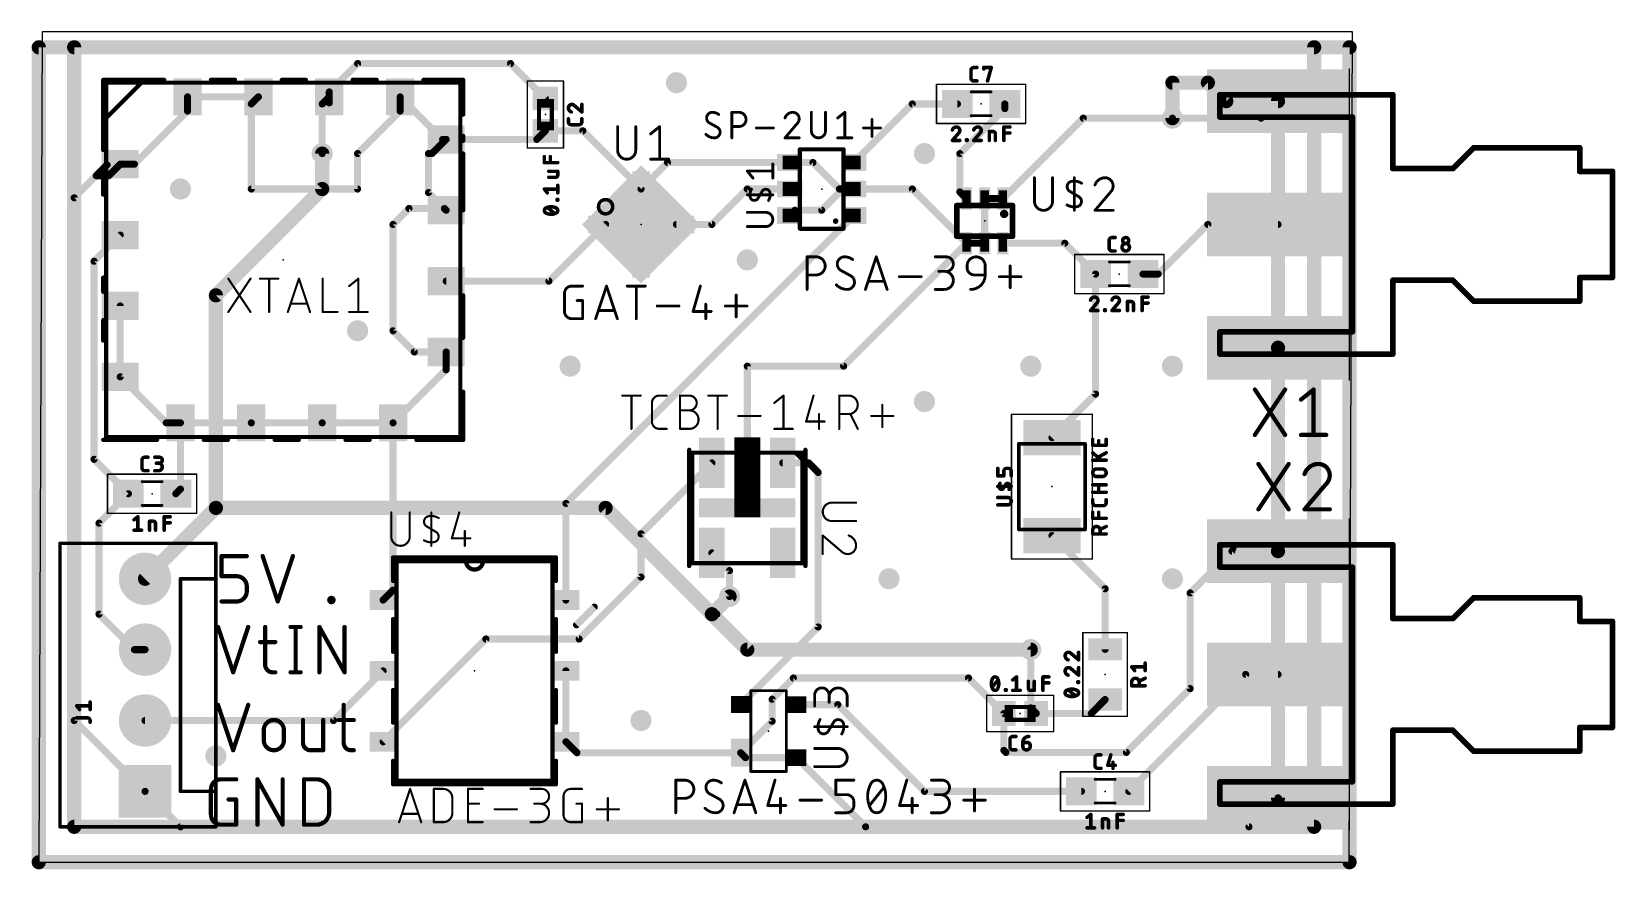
# Model space of a CAD drawing. Extents: x -0.3 to 56.5, y 1 to 31.
import ezdxf

# ---------------------------------------------------------------- set-up
doc = ezdxf.new("R2010")
doc.units = 0
for name, color, linetype in [('1', 12, 'CONTINUOUS'), ('16', 132, 'CONTINUOUS'), ('17', 110, 'CONTINUOUS'), ('18', 110, 'CONTINUOUS'), ('20', 31, 'CONTINUOUS'), ('21', 253, 'CONTINUOUS'), ('23', 53, 'CONTINUOUS'), ('25', 253, 'CONTINUOUS'), ('27', 253, 'CONTINUOUS'), ('39', 12, 'CONTINUOUS'), ('51', 253, 'CONTINUOUS')]:
    doc.layers.add(name, color=color, linetype=linetype)

# ---------------------------------------------------------------- blocks, each defined once
blk = doc.blocks.new('RECT')
blk.add_solid([(-0.5, -0.5), (0.5, -0.5), (-0.5, 0.5), (0.5, 0.5)])
blk = doc.blocks.new('SQUAREP')
blk.add_solid([(-0.5, -0.5), (0.5, -0.5), (-0.5, 0.5), (0.5, 0.5)])
blk = doc.blocks.new('ROUNDP')
at = {"const_width": 0.5}
blk.add_lwpolyline([(0, -0.25, 1), (0, 0.25, 1), (0, -0.25)], format="xyb", dxfattribs=at)
blk = doc.blocks.new('ROUNDV')
at = {"const_width": 0.5}
blk.add_lwpolyline([(0, -0.25, 1), (0, 0.25, 1), (0, -0.25)], format="xyb", dxfattribs=at)

msp = doc.modelspace()

# ---------------------------------------------------------------- linework, layer by layer
at = {"layer": '1'}
for points, const_width in [([(0, 30.48), (46.99, 30.48)], 0.508), ([(0, 1.27), (0, 30.48)], 0.508), ([(46.99, 30.48), (46.99, 1.27)], 0.508), ([(11.43, 29.896), (10.414, 28.88)], 0.254), ([(16.912, 29.896), (11.43, 29.896)], 0.254), ([(18.161, 28.647), (16.912, 29.896)], 0.254), ([(10.414, 28.88), (10.414, 28.702)], 0.254), ([(5.334, 28.702), (5.334, 28.194)], 0.254), ([(5.334, 28.702), (7.874, 28.702)], 0.254), ([(7.874, 28.702), (7.62, 28.448)], 0.254), ([(7.62, 28.448), (7.62, 25.4)], 0.254), ([(10.16, 28.448), (10.414, 28.702)], 0.254), ([(10.16, 26.67), (10.16, 28.448)], 0.254), ([(10.414, 28.702), (10.414, 28.489)], 0.254), ([(12.954, 28.702), (12.954, 28.194)], 0.254), ([(12.954, 28.702), (14.478, 27.178)], 0.254), ([(29.217, 26.35), (31.315, 28.448)], 0.254), ([(31.315, 28.448), (32.932, 28.448)], 0.254), ([(34.632, 28.282), (33.02, 26.67)], 0.254), ([(34.632, 28.448), (34.632, 28.282)], 0.254), ([(44.4246, 28.5496), (43.815, 27.94)], 0.254), ([(5.334, 28.194), (3.429, 26.289)], 0.254), ([(11.43, 26.67), (12.954, 28.194)], 0.254), ([(37.442, 27.94), (34.559, 25.057)], 0.254), ([(40.64, 27.94), (37.442, 27.94)], 0.254), ([(43.815, 27.94), (40.64, 27.94)], 0.254), ([(14.605, 27.178), (14.097, 26.67)], 0.254), ([(14.478, 27.178), (14.605, 27.178)], 0.254), ([(14.605, 27.178), (17.852, 27.178)], 0.254), ([(17.852, 27.178), (18.161, 27.487)], 0.254), ([(18.161, 27.487), (19.503, 27.487)], 0.254), ([(19.503, 27.487), (21.59, 25.4)], 0.254), ([(11.43, 25.4), (11.43, 26.67)], 0.254), ([(13.97, 26.67), (13.97, 25.273)], 0.254), ([(14.097, 26.67), (13.97, 26.67)], 0.254), ([(33.02, 26.67), (33.02, 25.296)], 0.254), ([(2.0621, 25.8779), (2.4479, 26.2636)], 0.254), ([(2.921, 26.289), (2.5099, 25.8779)], 0.254), ([(3.429, 26.289), (2.921, 26.289)], 0.254), ([(21.59, 25.4), (22.54, 26.35)], 0.254), ([(22.54, 26.35), (26.917, 26.35)], 0.254), ([(27.752, 26.35), (26.917, 26.35)], 0.254), ([(28.702, 25.4), (27.752, 26.35)], 0.254), ([(1.27, 25.0857), (2.0621, 25.8779)], 0.254), ([(2.5099, 25.8779), (2.0621, 25.8779)], 0.254), ([(1.27, 6.35), (1.27, 25.0857)], 0.254), ([(7.62, 25.4), (11.43, 25.4)], 0.254), ([(14.5415, 24.7015), (13.97, 25.273)], 0.254), ([(24.13, 24.13), (25.4, 25.4)], 0.254), ([(25.4, 25.4), (26.917, 25.4)], 0.254), ([(28.067, 24.638), (28.829, 25.4)], 0.254), ([(28.829, 25.4), (28.702, 25.4)], 0.254), ([(29.217, 25.4), (28.829, 25.4)], 0.254), ([(29.217, 25.4), (31.316, 25.4)], 0.254), ([(31.316, 25.4), (33.259, 23.457)], 0.254), ([(33.02, 25.296), (33.259, 25.057)], 0.254), ([(34.559, 25.057), (33.909, 25.057)], 0.254), ([(33.909, 23.457), (33.909, 25.057)], 0.254), ([(12.7, 24.13), (13.2715, 24.7015)], 0.254), ([(13.2715, 24.7015), (14.5415, 24.7015)], 0.254), ([(14.605, 24.638), (14.5415, 24.7015)], 0.254), ([(29.217, 24.45), (18.8976, 14.1306)], 0.254), ([(26.917, 24.45), (27.105, 24.638)], 0.254), ([(27.105, 24.638), (28.067, 24.638)], 0.254), ([(1.9812, 22.8092), (2.921, 23.749)], 0.254), ([(12.7, 20.32), (12.7, 24.13)], 0.254), ([(20.32, 24.13), (18.288, 22.098)], 0.254), ([(22.86, 24.13), (24.13, 24.13)], 0.254), ([(40.132, 22.352), (41.91, 24.13)], 0.254), ([(41.91, 24.13), (44.4246, 24.13)], 0.254), ([(33.259, 23.457), (28.852, 19.05)], 0.254), ([(33.909, 23.457), (33.259, 23.457)], 0.254), ([(34.559, 23.457), (36.78, 23.457)], 0.254), ([(36.78, 23.457), (37.885, 22.352)], 0.254), ([(1.9812, 15.7108), (1.9812, 22.8092)], 0.254), ([(18.288, 22.098), (14.605, 22.098)], 0.254), ([(37.885, 22.352), (37.885, 18.05)], 0.254), ([(39.585, 22.352), (40.132, 22.352)], 0.254), ([(2.921, 21.209), (2.921, 18.669)], 0.254), ([(13.462, 19.558), (12.7, 20.32)], 0.254), ([(44.4246, 19.7104), (44.4246, 12.4206)], 0.508), ([(14.605, 19.558), (13.462, 19.558)], 0.254), ([(14.605, 18.923), (14.605, 19.558)], 0.254), ([(2.921, 18.669), (4.572, 17.018)], 0.254), ([(12.7, 17.018), (14.605, 18.923)], 0.254), ([(28.852, 19.05), (25.4, 19.05)], 0.254), ([(25.4, 19.05), (25.4, 13.97)], 0.254), ([(37.885, 18.05), (36.322, 16.487)], 0.254), ([(4.572, 17.018), (5.08, 17.018)], 0.254), ([(5.08, 17.018), (7.62, 17.018)], 0.254), ([(5.08, 17.018), (5.08, 14.644)], 0.254), ([(7.62, 17.018), (10.16, 17.018)], 0.254), ([(10.16, 17.018), (12.7, 17.018)], 0.254), ([(12.7, 17.018), (12.7, 11.0236)], 0.254), ([(25.8572, 16.4846), (24.9428, 16.4846)], 0.0254), ([(24.9428, 16.4846), (24.9428, 13.6398)], 0.0254), ([(24.9428, 16.4592), (25.8572, 16.4592)], 0.0254), ([(25.8572, 13.6398), (25.8572, 16.4846)], 0.0254), ([(24.9428, 16.4338), (25.8572, 16.4338)], 0.0254), ([(24.9428, 16.4084), (25.8572, 16.4084)], 0.0254), ([(24.9428, 16.383), (25.8572, 16.383)], 0.0254), ([(24.9428, 16.3576), (25.8572, 16.3576)], 0.0254), ([(24.9428, 16.3322), (25.8572, 16.3322)], 0.0254), ([(24.9428, 16.3068), (25.8572, 16.3068)], 0.0254), ([(24.9428, 16.2814), (25.8572, 16.2814)], 0.0254), ([(24.9428, 16.256), (25.8572, 16.256)], 0.0254), ([(24.9428, 16.2306), (25.8572, 16.2306)], 0.0254), ([(24.9428, 16.2052), (25.8572, 16.2052)], 0.0254), ([(24.9428, 16.1798), (25.8572, 16.1798)], 0.0254), ([(24.9428, 16.1544), (25.8572, 16.1544)], 0.0254), ([(24.9428, 16.129), (25.8572, 16.129)], 0.0254), ([(24.9428, 16.1036), (25.8572, 16.1036)], 0.0254), ([(24.9428, 16.0782), (25.8572, 16.0782)], 0.0254), ([(24.9428, 16.0528), (25.8572, 16.0528)], 0.0254), ([(24.9428, 16.0274), (25.8572, 16.0274)], 0.0254), ([(24.9428, 16.002), (25.8572, 16.002)], 0.0254), ([(24.9428, 15.9766), (25.8572, 15.9766)], 0.0254), ([(24.9428, 15.9512), (25.8572, 15.9512)], 0.0254), ([(24.9428, 15.9258), (25.8572, 15.9258)], 0.0254), ([(24.9428, 15.9004), (25.8572, 15.9004)], 0.0254), ([(3.214, 14.478), (1.9812, 15.7108)], 0.254), ([(24.13, 15.5829), (21.59, 13.0429)], 0.254), ([(24.9428, 15.875), (25.8572, 15.875)], 0.0254), ([(24.9428, 15.8496), (25.8572, 15.8496)], 0.0254), ([(24.9428, 15.8242), (25.8572, 15.8242)], 0.0254), ([(24.9428, 15.7988), (25.8572, 15.7988)], 0.0254), ([(24.9428, 15.7734), (25.8572, 15.7734)], 0.0254), ([(24.9428, 15.748), (25.8572, 15.748)], 0.0254), ([(24.9428, 15.7226), (25.8572, 15.7226)], 0.0254), ([(24.9428, 15.6972), (25.8572, 15.6972)], 0.0254), ([(24.9428, 15.6718), (25.8572, 15.6718)], 0.0254), ([(24.9428, 15.6464), (25.8572, 15.6464)], 0.0254), ([(24.9428, 15.621), (25.8572, 15.621)], 0.0254), ([(24.9428, 15.5956), (25.8572, 15.5956)], 0.0254), ([(24.9428, 15.5702), (25.8572, 15.5702)], 0.0254), ([(24.9428, 15.5448), (25.8572, 15.5448)], 0.0254), ([(24.9428, 15.5194), (25.8572, 15.5194)], 0.0254), ([(24.9428, 15.494), (25.8572, 15.494)], 0.0254), ([(24.9428, 15.4686), (25.8572, 15.4686)], 0.0254), ([(24.9428, 15.4432), (25.8572, 15.4432)], 0.0254), ([(24.9428, 15.4178), (25.8572, 15.4178)], 0.0254), ([(24.9428, 15.3924), (25.8572, 15.3924)], 0.0254), ([(24.9428, 15.367), (25.8572, 15.367)], 0.0254), ([(24.9428, 15.3416), (25.8572, 15.3416)], 0.0254), ([(24.9428, 15.3162), (25.8572, 15.3162)], 0.0254), ([(27.5971, 15.5829), (26.67, 15.5829)], 0.254), ([(27.94, 15.24), (27.5971, 15.5829)], 0.254), ([(27.94, 9.702), (27.94, 15.24)], 0.254), ([(5.08, 14.644), (4.914, 14.478)], 0.254), ([(24.9428, 15.2908), (25.8572, 15.2908)], 0.0254), ([(24.9428, 15.2654), (25.8572, 15.2654)], 0.0254), ([(24.9428, 15.24), (25.8572, 15.24)], 0.0254), ([(24.9428, 15.2146), (25.8572, 15.2146)], 0.0254), ([(24.9428, 15.1892), (25.8572, 15.1892)], 0.0254), ([(24.9428, 15.1638), (25.8572, 15.1638)], 0.0254), ([(24.9428, 15.1384), (25.8572, 15.1384)], 0.0254), ([(24.9428, 15.113), (25.8572, 15.113)], 0.0254), ([(24.9428, 15.0876), (25.8572, 15.0876)], 0.0254), ([(24.9428, 15.0622), (25.8572, 15.0622)], 0.0254), ([(24.9428, 15.0368), (25.8572, 15.0368)], 0.0254), ([(24.9428, 15.0114), (25.8572, 15.0114)], 0.0254), ([(24.9428, 14.986), (25.8572, 14.986)], 0.0254), ([(24.9428, 14.9606), (25.8572, 14.9606)], 0.0254), ([(24.9428, 14.9352), (25.8572, 14.9352)], 0.0254), ([(24.9428, 14.9098), (25.8572, 14.9098)], 0.0254), ([(24.9428, 14.8844), (25.8572, 14.8844)], 0.0254), ([(24.9428, 14.859), (25.8572, 14.859)], 0.0254), ([(24.9428, 14.8336), (25.8572, 14.8336)], 0.0254), ([(24.9428, 14.8082), (25.8572, 14.8082)], 0.0254), ([(24.9428, 14.7828), (25.8572, 14.7828)], 0.0254), ([(24.9428, 14.7574), (25.8572, 14.7574)], 0.0254), ([(2.159, 13.423), (3.214, 14.478)], 0.254), ([(18.8976, 14.1306), (18.8976, 10.668)], 0.254), ([(24.9428, 14.732), (25.8572, 14.732)], 0.0254), ([(24.9428, 14.7066), (25.8572, 14.7066)], 0.0254), ([(24.9428, 14.6812), (25.8572, 14.6812)], 0.0254), ([(24.9428, 14.6558), (25.8572, 14.6558)], 0.0254), ([(24.9428, 14.6304), (25.8572, 14.6304)], 0.0254), ([(24.9428, 14.605), (25.8572, 14.605)], 0.0254), ([(24.9428, 14.5796), (25.8572, 14.5796)], 0.0254), ([(24.9428, 14.5542), (25.8572, 14.5542)], 0.0254), ([(24.9428, 14.5288), (25.8572, 14.5288)], 0.0254), ([(24.9428, 14.5034), (25.8572, 14.5034)], 0.0254), ([(24.9428, 14.478), (25.8572, 14.478)], 0.0254), ([(24.9428, 14.4526), (25.8572, 14.4526)], 0.0254), ([(24.9428, 14.4272), (25.8572, 14.4272)], 0.0254), ([(24.9428, 14.4018), (25.8572, 14.4018)], 0.0254), ([(24.9428, 14.3764), (25.8572, 14.3764)], 0.0254), ([(24.9428, 14.351), (25.8572, 14.351)], 0.0254), ([(24.9428, 14.3256), (25.8572, 14.3256)], 0.0254), ([(24.9428, 14.3002), (25.8572, 14.3002)], 0.0254), ([(24.9428, 14.2748), (25.8572, 14.2748)], 0.0254), ([(24.9428, 14.2494), (25.8572, 14.2494)], 0.0254), ([(24.9428, 14.224), (25.8572, 14.224)], 0.0254), ([(24.9428, 14.1986), (25.8572, 14.1986)], 0.0254), ([(24.9428, 14.1732), (25.8572, 14.1732)], 0.0254), ([(24.9428, 14.1478), (25.8572, 14.1478)], 0.0254), ([(24.9428, 14.1224), (25.8572, 14.1224)], 0.0254), ([(24.9428, 14.097), (25.8572, 14.097)], 0.0254), ([(24.9428, 14.0716), (25.8572, 14.0716)], 0.0254), ([(24.9428, 14.0462), (25.8572, 14.0462)], 0.0254), ([(24.9428, 14.0208), (25.8572, 14.0208)], 0.0254), ([(24.9428, 13.9954), (25.8572, 13.9954)], 0.0254), ([(24.9428, 13.97), (25.8572, 13.97)], 0.0254), ([(24.9428, 13.9446), (25.8572, 13.9446)], 0.0254), ([(24.9428, 13.9192), (25.8572, 13.9192)], 0.0254), ([(24.9428, 13.8938), (25.8572, 13.8938)], 0.0254), ([(24.9428, 13.8684), (25.8572, 13.8684)], 0.0254), ([(24.9428, 13.843), (25.8572, 13.843)], 0.0254), ([(24.9428, 13.8176), (25.8572, 13.8176)], 0.0254), ([(24.9428, 13.7922), (25.8572, 13.7922)], 0.0254), ([(24.9428, 13.7668), (25.8572, 13.7668)], 0.0254), ([(24.9428, 13.7414), (25.8572, 13.7414)], 0.0254), ([(24.9428, 13.716), (25.8572, 13.716)], 0.0254), ([(24.9428, 13.6906), (25.8572, 13.6906)], 0.0254), ([(24.9428, 13.6652), (25.8572, 13.6652)], 0.0254), ([(24.9428, 13.6398), (25.8572, 13.6398)], 0.0254), ([(24.9428, 13.6398), (25.8572, 13.6398)], 0.0254), ([(2.159, 10.16), (2.159, 13.423)], 0.254), ([(21.59, 13.0429), (21.59, 11.4921)], 0.254), ([(36.322, 12.977), (38.227, 11.072)], 0.254), ([(42.7736, 12.4206), (41.275, 10.922)], 0.254), ([(44.4246, 12.4206), (42.7736, 12.4206)], 0.254), ([(42.926, 12.573), (44.4246, 12.573)], 0.254), ([(44.4246, 12.573), (44.4246, 12.4206)], 0.254), ([(24.13, 12.3571), (24.765, 11.7221)], 0.254), ([(21.59, 11.4921), (19.3689, 9.271)], 0.254), ([(24.765, 11.7221), (24.765, 10.795)], 0.254), ([(12.7, 11.0236), (12.3444, 10.668)], 0.254), ([(38.227, 11.072), (38.227, 8.901)], 0.254), ([(41.275, 10.922), (41.275, 7.493)], 0.254), ([(3.429, 8.89), (2.159, 10.16)], 0.254), ([(19.9136, 10.414), (19.2786, 9.779)], 0.254), ([(25.162, 6.924), (27.94, 9.702)], 0.254), ([(16.0274, 9.271), (12.3444, 5.588)], 0.254), ([(19.3689, 9.271), (16.0274, 9.271)], 0.254), ([(3.81, 8.89), (3.429, 8.89)], 0.254), ([(35.56, 6.803), (35.56, 8.89)], 0.254), ([(12.3444, 8.128), (10.5664, 6.35)], 0.254), ([(18.8976, 5.588), (18.8976, 8.128)], 0.254), ([(26.289, 7.112), (27.051, 7.874)], 0.254), ([(27.051, 7.874), (33.329, 7.874)], 0.254), ([(33.329, 7.874), (34.599, 6.604)], 0.254), ([(39.077, 3.81), (43.268, 8.001)], 0.254), ([(43.268, 8.001), (44.4246, 8.001)], 0.254), ([(38.989, 5.207), (41.275, 7.493)], 0.254), ([(26.289, 6.322), (26.289, 7.112)], 0.254), ([(28.641, 6.919), (27.162, 6.919)], 0.254), ([(31.75, 3.81), (28.641, 6.919)], 0.254), ([(35.759, 6.604), (35.56, 6.803)], 0.254), ([(38.227, 7.101), (37.73, 6.604)], 0.254), ([(3.81, 3.81), (1.27, 6.35)], 0.254), ([(10.5664, 6.35), (3.81, 6.35)], 0.254), ([(25.162, 5.195), (26.289, 6.322)], 0.254), ([(34.599, 6.604), (34.599, 5.279)], 0.254), ([(37.73, 6.604), (35.759, 6.604)], 0.254), ([(18.8976, 5.588), (19.2906, 5.195)], 0.254), ([(19.2906, 5.195), (25.162, 5.195)], 0.254), ([(25.338, 5.019), (25.162, 5.195)], 0.254), ([(27.162, 5.019), (25.338, 5.019)], 0.254), ([(27.162, 5.019), (29.641, 2.54)], 0.254), ([(34.599, 5.279), (34.671, 5.207)], 0.254), ([(34.671, 5.207), (38.989, 5.207)], 0.254), ([(3.81, 3.81), (5.08, 2.54)], 0.254), ([(37.377, 3.81), (31.75, 3.81)], 0.254), ([(44.4246, 3.5814), (43.3832, 2.54)], 0.254), ([(44.45, 3.556), (44.4246, 3.5814)], 0.254), ([(5.08, 2.54), (29.641, 2.54)], 0.254), ([(43.3832, 2.54), (29.641, 2.54)], 0.254), ([(46.99, 1.27), (0, 1.27)], 0.508)]:
    msp.add_lwpolyline(points, dxfattribs=dict(at, const_width=const_width))
for points, const_width in [([(0, 30.607, 1), (0, 30.353)], 0.254), ([(0.127, 30.48, 1), (-0.127, 30.48)], 0.254), ([(47.117, 30.48, 1), (46.863, 30.48)], 0.254), ([(46.99, 30.353, 1), (46.99, 30.607)], 0.254), ([(11.43, 29.9595, 1), (11.43, 29.8325)], 0.127), ([(11.4749, 29.8511, 1), (11.3851, 29.9409)], 0.127), ([(16.9569, 29.9409, 1), (16.8671, 29.8511)], 0.127), ([(16.912, 29.8325, 1), (16.912, 29.9595)], 0.127), ([(10.4775, 28.88, 1), (10.3505, 28.88)], 0.127), ([(10.3691, 28.9249, 1), (10.4589, 28.8351)], 0.127), ([(5.3975, 28.702, 1), (5.2705, 28.702)], 0.127), ([(5.334, 28.7655, 1), (5.334, 28.6385)], 0.127), ([(7.6835, 28.448, 1), (7.5565, 28.448)], 0.127), ([(7.5751, 28.4929, 1), (7.6649, 28.4031)], 0.127), ([(7.9189, 28.6571, 1), (7.8291, 28.7469)], 0.127), ([(7.874, 28.6385, 1), (7.874, 28.7655)], 0.127), ([(10.2235, 28.448, 1), (10.0965, 28.448)], 0.127), ([(10.1151, 28.4929, 1), (10.2049, 28.4031)], 0.127), ([(10.4775, 28.702, 1), (10.3505, 28.702)], 0.127), ([(10.3505, 28.702, 1), (10.4775, 28.702)], 0.127), ([(10.3505, 28.489, 1), (10.4775, 28.489)], 0.127), ([(10.4589, 28.6571, 1), (10.3691, 28.7469)], 0.127), ([(13.0175, 28.702, 1), (12.8905, 28.702)], 0.127), ([(12.9989, 28.7469, 1), (12.9091, 28.6571)], 0.127), ([(18.1161, 28.6021, 1), (18.2059, 28.6919)], 0.127), ([(31.315, 28.5115, 1), (31.315, 28.3845)], 0.127), ([(31.3599, 28.4031, 1), (31.2701, 28.4929)], 0.127), ([(32.932, 28.3845, 1), (32.932, 28.5115)], 0.127), ([(34.6955, 28.448, 1), (34.5685, 28.448)], 0.127), ([(34.6769, 28.2371, 1), (34.5871, 28.3269)], 0.127), ([(44.4695, 28.5047, 1), (44.3797, 28.5945)], 0.127), ([(5.2705, 28.194, 1), (5.3975, 28.194)], 0.127), ([(5.3789, 28.1491, 1), (5.2891, 28.2389)], 0.127), ([(12.8905, 28.194, 1), (13.0175, 28.194)], 0.127), ([(12.9989, 28.1491, 1), (12.9091, 28.2389)], 0.127), ([(34.5685, 28.282, 1), (34.6955, 28.282)], 0.127), ([(37.442, 28.0035, 1), (37.442, 27.8765)], 0.127), ([(37.4869, 27.8951, 1), (37.3971, 27.9849)], 0.127), ([(40.64, 28.0035, 1), (40.64, 27.8765)], 0.127), ([(40.64, 27.8765, 1), (40.64, 28.0035)], 0.127), ([(43.7701, 27.9849, 1), (43.8599, 27.8951)], 0.127), ([(43.815, 27.8765, 1), (43.815, 28.0035)], 0.127), ([(14.478, 27.2415, 1), (14.478, 27.1145)], 0.127), ([(14.4331, 27.1331, 1), (14.5229, 27.2229)], 0.127), ([(14.605, 27.2415, 1), (14.605, 27.1145)], 0.127), ([(14.6499, 27.1331, 1), (14.5601, 27.2229)], 0.127), ([(14.605, 27.1145, 1), (14.605, 27.2415)], 0.127), ([(17.8071, 27.2229, 1), (17.8969, 27.1331)], 0.127), ([(17.852, 27.1145, 1), (17.852, 27.2415)], 0.127), ([(18.161, 27.5505, 1), (18.161, 27.4235)], 0.127), ([(18.2059, 27.4421, 1), (18.1161, 27.5319)], 0.127), ([(19.5479, 27.5319, 1), (19.4581, 27.4421)], 0.127), ([(19.503, 27.4235, 1), (19.503, 27.5505)], 0.127), ([(10.0965, 26.67, 1), (10.2235, 26.67)], 0.127), ([(11.4935, 26.67, 1), (11.3665, 26.67)], 0.127), ([(11.3851, 26.7149, 1), (11.4749, 26.6251)], 0.127), ([(14.0335, 26.67, 1), (13.9065, 26.67)], 0.127), ([(13.97, 26.7335, 1), (13.97, 26.6065)], 0.127), ([(14.0521, 26.7149, 1), (14.1419, 26.6251)], 0.127), ([(14.097, 26.6065, 1), (14.097, 26.7335)], 0.127), ([(33.0835, 26.67, 1), (32.9565, 26.67)], 0.127), ([(32.9751, 26.7149, 1), (33.0649, 26.6251)], 0.127), ([(2.4928, 26.2187, 1), (2.403, 26.3085)], 0.127), ([(2.921, 26.3525, 1), (2.921, 26.2255)], 0.127), ([(2.9659, 26.2441, 1), (2.8761, 26.3339)], 0.127), ([(3.3841, 26.3339, 1), (3.4739, 26.2441)], 0.127), ([(3.429, 26.2255, 1), (3.429, 26.3525)], 0.127), ([(22.54, 26.4135, 1), (22.54, 26.2865)], 0.127), ([(22.5849, 26.3051, 1), (22.4951, 26.3949)], 0.127), ([(26.917, 26.4135, 1), (26.917, 26.2865)], 0.127), ([(26.917, 26.2865, 1), (26.917, 26.4135)], 0.127), ([(27.7969, 26.3949, 1), (27.7071, 26.3051)], 0.127), ([(27.752, 26.2865, 1), (27.752, 26.4135)], 0.127), ([(29.1721, 26.3949, 1), (29.2619, 26.3051)], 0.127), ([(2.0621, 25.9414, 1), (2.0621, 25.8144)], 0.127), ([(2.0172, 25.9228, 1), (2.107, 25.833)], 0.127), ([(2.107, 25.833, 1), (2.0172, 25.9228)], 0.127), ([(2.465, 25.9228, 1), (2.5548, 25.833)], 0.127), ([(2.5099, 25.8144, 1), (2.5099, 25.9414)], 0.127), ([(1.3335, 25.0857, 1), (1.2065, 25.0857)], 0.127), ([(1.2251, 25.1306, 1), (1.3149, 25.0408)], 0.127), ([(7.62, 25.4635, 1), (7.62, 25.3365)], 0.127), ([(7.5565, 25.4, 1), (7.6835, 25.4)], 0.127), ([(11.3665, 25.4, 1), (11.4935, 25.4)], 0.127), ([(11.43, 25.3365, 1), (11.43, 25.4635)], 0.127), ([(14.0149, 25.3179, 1), (13.9251, 25.2281)], 0.127), ([(13.9065, 25.273, 1), (14.0335, 25.273)], 0.127), ([(21.5451, 25.4449, 1), (21.6349, 25.3551)], 0.127), ([(21.5451, 25.3551, 1), (21.6349, 25.4449)], 0.127), ([(25.4, 25.4635, 1), (25.4, 25.3365)], 0.127), ([(25.4449, 25.3551, 1), (25.3551, 25.4449)], 0.127), ([(26.917, 25.3365, 1), (26.917, 25.4635)], 0.127), ([(28.702, 25.4635, 1), (28.702, 25.3365)], 0.127), ([(28.6571, 25.3551, 1), (28.7469, 25.4449)], 0.127), ([(28.829, 25.4635, 1), (28.829, 25.3365)], 0.127), ([(28.8739, 25.3551, 1), (28.7841, 25.4449)], 0.127), ([(28.829, 25.3365, 1), (28.829, 25.4635)], 0.127), ([(29.217, 25.4635, 1), (29.217, 25.3365)], 0.127), ([(29.217, 25.3365, 1), (29.217, 25.4635)], 0.127), ([(31.3609, 25.4449, 1), (31.2711, 25.3551)], 0.127), ([(31.316, 25.3365, 1), (31.316, 25.4635)], 0.127), ([(33.0649, 25.3409, 1), (32.9751, 25.2511)], 0.127), ([(32.9565, 25.296, 1), (33.0835, 25.296)], 0.127), ([(33.2141, 25.0121, 1), (33.3039, 25.1019)], 0.127), ([(33.909, 25.1205, 1), (33.909, 24.9935)], 0.127), ([(33.9725, 25.057, 1), (33.8455, 25.057)], 0.127), ([(34.5141, 25.1019, 1), (34.6039, 25.0121)], 0.127), ([(34.559, 24.9935, 1), (34.559, 25.1205)], 0.127), ([(13.2715, 24.765, 1), (13.2715, 24.638)], 0.127), ([(13.3164, 24.6566, 1), (13.2266, 24.7464)], 0.127), ([(14.5864, 24.7464, 1), (14.4966, 24.6566)], 0.127), ([(14.4966, 24.6566, 1), (14.5864, 24.7464)], 0.127), ([(14.5415, 24.638, 1), (14.5415, 24.765)], 0.127), ([(14.5601, 24.5931, 1), (14.6499, 24.6829)], 0.127), ([(26.8721, 24.4949, 1), (26.9619, 24.4051)], 0.127), ([(27.105, 24.7015, 1), (27.105, 24.5745)], 0.127), ([(27.1499, 24.5931, 1), (27.0601, 24.6829)], 0.127), ([(28.0221, 24.6829, 1), (28.1119, 24.5931)], 0.127), ([(28.067, 24.5745, 1), (28.067, 24.7015)], 0.127), ([(29.2619, 24.4051, 1), (29.1721, 24.4949)], 0.127), ([(2.9659, 23.7041, 1), (2.8761, 23.7939)], 0.127), ([(12.7635, 24.13, 1), (12.6365, 24.13)], 0.127), ([(12.6551, 24.1749, 1), (12.7449, 24.0851)], 0.127), ([(20.3649, 24.0851, 1), (20.2751, 24.1749)], 0.127), ([(22.86, 24.1935, 1), (22.86, 24.0665)], 0.127), ([(24.0851, 24.1749, 1), (24.1749, 24.0851)], 0.127), ([(24.13, 24.0665, 1), (24.13, 24.1935)], 0.127), ([(41.91, 24.1935, 1), (41.91, 24.0665)], 0.127), ([(41.9549, 24.0851, 1), (41.8651, 24.1749)], 0.127), ([(44.4246, 24.0665, 1), (44.4246, 24.1935)], 0.127), ([(33.259, 23.5205, 1), (33.259, 23.3935)], 0.127), ([(33.3039, 23.4121, 1), (33.2141, 23.5019)], 0.127), ([(33.2141, 23.4121, 1), (33.3039, 23.5019)], 0.127), ([(33.8455, 23.457, 1), (33.9725, 23.457)], 0.127), ([(33.909, 23.3935, 1), (33.909, 23.5205)], 0.127), ([(34.559, 23.5205, 1), (34.559, 23.3935)], 0.127), ([(36.8249, 23.5019, 1), (36.7351, 23.4121)], 0.127), ([(36.78, 23.3935, 1), (36.78, 23.5205)], 0.127), ([(2.0447, 22.8092, 1), (1.9177, 22.8092)], 0.127), ([(1.9363, 22.8541, 1), (2.0261, 22.7643)], 0.127), ([(14.605, 22.1615, 1), (14.605, 22.0345)], 0.127), ([(18.2431, 22.1429, 1), (18.3329, 22.0531)], 0.127), ([(18.288, 22.0345, 1), (18.288, 22.1615)], 0.127), ([(37.9485, 22.352, 1), (37.8215, 22.352)], 0.127), ([(37.8401, 22.3071, 1), (37.9299, 22.3969)], 0.127), ([(39.585, 22.4155, 1), (39.585, 22.2885)], 0.127), ([(40.0871, 22.3969, 1), (40.1769, 22.3071)], 0.127), ([(40.132, 22.2885, 1), (40.132, 22.4155)], 0.127), ([(2.9845, 21.209, 1), (2.8575, 21.209)], 0.127), ([(12.7449, 20.3649, 1), (12.6551, 20.2751)], 0.127), ([(12.6365, 20.32, 1), (12.7635, 20.32)], 0.127), ([(44.5516, 19.7104, 1), (44.2976, 19.7104)], 0.254), ([(13.462, 19.6215, 1), (13.462, 19.4945)], 0.127), ([(13.4171, 19.5131, 1), (13.5069, 19.6029)], 0.127), ([(14.6685, 19.558, 1), (14.5415, 19.558)], 0.127), ([(14.605, 19.4945, 1), (14.605, 19.6215)], 0.127), ([(2.9659, 18.7139, 1), (2.8761, 18.6241)], 0.127), ([(14.5415, 18.923, 1), (14.6685, 18.923)], 0.127), ([(14.6499, 18.8781, 1), (14.5601, 18.9679)], 0.127), ([(25.4, 19.1135, 1), (25.4, 18.9865)], 0.127), ([(25.4635, 19.05, 1), (25.3365, 19.05)], 0.127), ([(28.8071, 19.0949, 1), (28.8969, 19.0051)], 0.127), ([(28.852, 18.9865, 1), (28.852, 19.1135)], 0.127), ([(2.8575, 18.669, 1), (2.9845, 18.669)], 0.127), ([(37.9299, 18.0051, 1), (37.8401, 18.0949)], 0.127), ([(37.8215, 18.05, 1), (37.9485, 18.05)], 0.127), ([(4.572, 17.0815, 1), (4.572, 16.9545)], 0.127), ([(4.5271, 16.9731, 1), (4.6169, 17.0629)], 0.127), ([(5.08, 17.0815, 1), (5.08, 16.9545)], 0.127), ([(5.1435, 17.018, 1), (5.0165, 17.018)], 0.127), ([(5.08, 16.9545, 1), (5.08, 17.0815)], 0.127), ([(7.62, 17.0815, 1), (7.62, 16.9545)], 0.127), ([(7.62, 16.9545, 1), (7.62, 17.0815)], 0.127), ([(10.16, 17.0815, 1), (10.16, 16.9545)], 0.127), ([(10.16, 16.9545, 1), (10.16, 17.0815)], 0.127), ([(12.7635, 17.018, 1), (12.6365, 17.018)], 0.127), ([(12.6551, 17.0629, 1), (12.7449, 16.9731)], 0.127), ([(12.7, 16.9545, 1), (12.7, 17.0815)], 0.127), ([(24.9428, 16.491, 1), (24.9428, 16.4782)], 0.0127), ([(24.9428, 16.4656, 1), (24.9428, 16.4528)], 0.0127), ([(24.9492, 16.4846, 1), (24.9365, 16.4846)], 0.0127), ([(25.8636, 16.4846, 1), (25.8509, 16.4846)], 0.0127), ([(25.8572, 16.4782, 1), (25.8572, 16.491)], 0.0127), ([(25.8572, 16.4528, 1), (25.8572, 16.4656)], 0.0127), ([(36.2771, 16.5319, 1), (36.3669, 16.4421)], 0.127), ([(24.9428, 16.4148, 1), (24.9428, 16.402)], 0.0127), ([(24.9428, 16.3894, 1), (24.9428, 16.3766)], 0.0127), ([(24.9428, 16.3386, 1), (24.9428, 16.3258)], 0.0127), ([(24.9428, 16.3132, 1), (24.9428, 16.3004)], 0.0127), ([(24.9428, 16.2624, 1), (24.9428, 16.2496)], 0.0127), ([(24.9428, 16.237, 1), (24.9428, 16.2242)], 0.0127), ([(24.9428, 16.1862, 1), (24.9428, 16.1734)], 0.0127), ([(24.9428, 16.11, 1), (24.9428, 16.0972)], 0.0127), ([(24.9428, 16.0338, 1), (24.9428, 16.021)], 0.0127), ([(24.9428, 16.4402, 1), (24.9428, 16.4275)], 0.0127), ([(24.9428, 16.364, 1), (24.9428, 16.3513)], 0.0127), ([(24.9428, 16.2878, 1), (24.9428, 16.2751)], 0.0127), ([(24.9428, 16.2116, 1), (24.9428, 16.1989)], 0.0127), ([(24.9428, 16.1608, 1), (24.9428, 16.1481)], 0.0127), ([(24.9428, 16.1354, 1), (24.9428, 16.1227)], 0.0127), ([(24.9428, 16.0846, 1), (24.9428, 16.0719)], 0.0127), ([(24.9428, 16.0592, 1), (24.9428, 16.0465)], 0.0127), ([(24.9428, 16.0084, 1), (24.9428, 15.9957)], 0.0127), ([(24.9428, 15.983, 1), (24.9428, 15.9703)], 0.0127), ([(24.9428, 15.9575, 1), (24.9428, 15.9449)], 0.0127), ([(24.9428, 15.9322, 1), (24.9428, 15.9195)], 0.0127), ([(24.9428, 15.9068, 1), (24.9428, 15.8941)], 0.0127), ([(25.8572, 16.4275, 1), (25.8572, 16.4402)], 0.0127), ([(25.8572, 16.402, 1), (25.8572, 16.4148)], 0.0127), ([(25.8572, 16.3766, 1), (25.8572, 16.3894)], 0.0127), ([(25.8572, 16.3513, 1), (25.8572, 16.364)], 0.0127), ([(25.8572, 16.3258, 1), (25.8572, 16.3386)], 0.0127), ([(25.8572, 16.3004, 1), (25.8572, 16.3132)], 0.0127), ([(25.8572, 16.2751, 1), (25.8572, 16.2878)], 0.0127), ([(25.8572, 16.2496, 1), (25.8572, 16.2624)], 0.0127), ([(25.8572, 16.2242, 1), (25.8572, 16.237)], 0.0127), ([(25.8572, 16.1989, 1), (25.8572, 16.2116)], 0.0127), ([(25.8572, 16.1734, 1), (25.8572, 16.1862)], 0.0127), ([(25.8572, 16.1481, 1), (25.8572, 16.1608)], 0.0127), ([(25.8572, 16.1227, 1), (25.8572, 16.1354)], 0.0127), ([(25.8572, 16.0972, 1), (25.8572, 16.11)], 0.0127), ([(25.8572, 16.0719, 1), (25.8572, 16.0846)], 0.0127), ([(25.8572, 16.0465, 1), (25.8572, 16.0592)], 0.0127), ([(25.8572, 16.021, 1), (25.8572, 16.0338)], 0.0127), ([(25.8572, 15.9957, 1), (25.8572, 16.0084)], 0.0127), ([(25.8572, 15.9703, 1), (25.8572, 15.983)], 0.0127), ([(25.8572, 15.9449, 1), (25.8572, 15.9575)], 0.0127), ([(25.8572, 15.9195, 1), (25.8572, 15.9322)], 0.0127), ([(25.8572, 15.8941, 1), (25.8572, 15.9068)], 0.0127), ([(2.0261, 15.7557, 1), (1.9363, 15.6659)], 0.127), ([(1.9177, 15.7108, 1), (2.0447, 15.7108)], 0.127), ([(24.1749, 15.538, 1), (24.0851, 15.6278)], 0.127), ([(24.9428, 15.8813, 1), (24.9428, 15.8687)], 0.0127), ([(24.9428, 15.8559, 1), (24.9428, 15.8433)], 0.0127), ([(24.9428, 15.8306, 1), (24.9428, 15.8179)], 0.0127), ([(24.9428, 15.8051, 1), (24.9428, 15.7925)], 0.0127), ([(24.9428, 15.7797, 1), (24.9428, 15.7671)], 0.0127), ([(24.9428, 15.7544, 1), (24.9428, 15.7417)], 0.0127), ([(24.9428, 15.7289, 1), (24.9428, 15.7163)], 0.0127), ([(24.9428, 15.7035, 1), (24.9428, 15.6909)], 0.0127), ([(24.9428, 15.6782, 1), (24.9428, 15.6655)], 0.0127), ([(24.9428, 15.6527, 1), (24.9428, 15.6401)], 0.0127), ([(24.9428, 15.6273, 1), (24.9428, 15.6147)], 0.0127), ([(24.9428, 15.602, 1), (24.9428, 15.5893)], 0.0127), ([(24.9428, 15.5766, 1), (24.9428, 15.5639)], 0.0127), ([(24.9428, 15.5511, 1), (24.9428, 15.5385)], 0.0127), ([(24.9428, 15.5258, 1), (24.9428, 15.5131)], 0.0127), ([(24.9428, 15.5004, 1), (24.9428, 15.4877)], 0.0127), ([(24.9428, 15.4749, 1), (24.9428, 15.4623)], 0.0127), ([(24.9428, 15.4496, 1), (24.9428, 15.4369)], 0.0127), ([(24.9428, 15.4242, 1), (24.9428, 15.4115)], 0.0127), ([(24.9428, 15.3987, 1), (24.9428, 15.3861)], 0.0127), ([(24.9428, 15.3734, 1), (24.9428, 15.3607)], 0.0127), ([(24.9428, 15.348, 1), (24.9428, 15.3353)], 0.0127), ([(24.9428, 15.3225, 1), (24.9428, 15.3099)], 0.0127), ([(25.8572, 15.8687, 1), (25.8572, 15.8813)], 0.0127), ([(25.8572, 15.8433, 1), (25.8572, 15.8559)], 0.0127), ([(25.8572, 15.8179, 1), (25.8572, 15.8306)], 0.0127), ([(25.8572, 15.7925, 1), (25.8572, 15.8051)], 0.0127), ([(25.8572, 15.7671, 1), (25.8572, 15.7797)], 0.0127), ([(25.8572, 15.7417, 1), (25.8572, 15.7544)], 0.0127), ([(25.8572, 15.7163, 1), (25.8572, 15.7289)], 0.0127), ([(25.8572, 15.6909, 1), (25.8572, 15.7035)], 0.0127), ([(25.8572, 15.6655, 1), (25.8572, 15.6782)], 0.0127), ([(25.8572, 15.6401, 1), (25.8572, 15.6527)], 0.0127), ([(25.8572, 15.6147, 1), (25.8572, 15.6273)], 0.0127), ([(25.8572, 15.5893, 1), (25.8572, 15.602)], 0.0127), ([(25.8572, 15.5639, 1), (25.8572, 15.5766)], 0.0127), ([(25.8572, 15.5385, 1), (25.8572, 15.5511)], 0.0127), ([(25.8572, 15.5131, 1), (25.8572, 15.5258)], 0.0127), ([(25.8572, 15.4877, 1), (25.8572, 15.5004)], 0.0127), ([(25.8572, 15.4623, 1), (25.8572, 15.4749)], 0.0127), ([(25.8572, 15.4369, 1), (25.8572, 15.4496)], 0.0127), ([(25.8572, 15.4115, 1), (25.8572, 15.4242)], 0.0127), ([(25.8572, 15.3861, 1), (25.8572, 15.3987)], 0.0127), ([(25.8572, 15.3607, 1), (25.8572, 15.3734)], 0.0127), ([(25.8572, 15.3353, 1), (25.8572, 15.348)], 0.0127), ([(25.8572, 15.3099, 1), (25.8572, 15.3225)], 0.0127), ([(26.67, 15.6464, 1), (26.67, 15.5194)], 0.127), ([(27.642, 15.6278, 1), (27.5522, 15.538)], 0.127), ([(27.5971, 15.5194, 1), (27.5971, 15.6464)], 0.127), ([(28.0035, 15.24, 1), (27.8765, 15.24)], 0.127), ([(27.8951, 15.1951, 1), (27.9849, 15.2849)], 0.127), ([(5.1249, 14.5991, 1), (5.0351, 14.6889)], 0.127), ([(24.9428, 15.2972, 1), (24.9428, 15.2845)], 0.0127), ([(24.9428, 15.2718, 1), (24.9428, 15.2591)], 0.0127), ([(24.9428, 15.2463, 1), (24.9428, 15.2337)], 0.0127), ([(24.9428, 15.221, 1), (24.9428, 15.2083)], 0.0127), ([(24.9428, 15.1956, 1), (24.9428, 15.1829)], 0.0127), ([(24.9428, 15.1701, 1), (24.9428, 15.1575)], 0.0127), ([(24.9428, 15.1448, 1), (24.9428, 15.1321)], 0.0127), ([(24.9428, 15.1194, 1), (24.9428, 15.1067)], 0.0127), ([(24.9428, 15.0939, 1), (24.9428, 15.0813)], 0.0127), ([(24.9428, 15.0686, 1), (24.9428, 15.0559)], 0.0127), ([(24.9428, 15.0432, 1), (24.9428, 15.0305)], 0.0127), ([(24.9428, 15.0177, 1), (24.9428, 15.0051)], 0.0127), ([(24.9428, 14.9924, 1), (24.9428, 14.9797)], 0.0127), ([(24.9428, 14.967, 1), (24.9428, 14.9543)], 0.0127), ([(24.9428, 14.9415, 1), (24.9428, 14.9289)], 0.0127), ([(24.9428, 14.9162, 1), (24.9428, 14.9035)], 0.0127), ([(24.9428, 14.8908, 1), (24.9428, 14.8781)], 0.0127), ([(24.9428, 14.8653, 1), (24.9428, 14.8527)], 0.0127), ([(24.9428, 14.8399, 1), (24.9428, 14.8273)], 0.0127), ([(24.9428, 14.8146, 1), (24.9428, 14.8019)], 0.0127), ([(24.9428, 14.7891, 1), (24.9428, 14.7765)], 0.0127), ([(24.9428, 14.7637, 1), (24.9428, 14.7511)], 0.0127), ([(25.8572, 15.2845, 1), (25.8572, 15.2972)], 0.0127), ([(25.8572, 15.2591, 1), (25.8572, 15.2718)], 0.0127), ([(25.8572, 15.2337, 1), (25.8572, 15.2463)], 0.0127), ([(25.8572, 15.2083, 1), (25.8572, 15.221)], 0.0127), ([(25.8572, 15.1829, 1), (25.8572, 15.1956)], 0.0127), ([(25.8572, 15.1575, 1), (25.8572, 15.1701)], 0.0127), ([(25.8572, 15.1321, 1), (25.8572, 15.1448)], 0.0127), ([(25.8572, 15.1067, 1), (25.8572, 15.1194)], 0.0127), ([(25.8572, 15.0813, 1), (25.8572, 15.0939)], 0.0127), ([(25.8572, 15.0559, 1), (25.8572, 15.0686)], 0.0127), ([(25.8572, 15.0305, 1), (25.8572, 15.0432)], 0.0127), ([(25.8572, 15.0051, 1), (25.8572, 15.0177)], 0.0127), ([(25.8572, 14.9797, 1), (25.8572, 14.9924)], 0.0127), ([(25.8572, 14.9543, 1), (25.8572, 14.967)], 0.0127), ([(25.8572, 14.9289, 1), (25.8572, 14.9415)], 0.0127), ([(25.8572, 14.9035, 1), (25.8572, 14.9162)], 0.0127), ([(25.8572, 14.8781, 1), (25.8572, 14.8908)], 0.0127), ([(25.8572, 14.8527, 1), (25.8572, 14.8653)], 0.0127), ([(25.8572, 14.8273, 1), (25.8572, 14.8399)], 0.0127), ([(25.8572, 14.8019, 1), (25.8572, 14.8146)], 0.0127), ([(25.8572, 14.7765, 1), (25.8572, 14.7891)], 0.0127), ([(25.8572, 14.7511, 1), (25.8572, 14.7637)], 0.0127), ([(3.2589, 14.4331, 1), (3.1691, 14.5229)], 0.127), ([(3.1691, 14.4331, 1), (3.2589, 14.5229)], 0.127), ([(4.8691, 14.5229, 1), (4.9589, 14.4331)], 0.127), ([(5.0165, 14.644, 1), (5.1435, 14.644)], 0.127), ([(18.9611, 14.1306, 1), (18.8341, 14.1306)], 0.127), ([(18.8527, 14.1755, 1), (18.9425, 14.0857)], 0.127), ([(24.9428, 14.7384, 1), (24.9428, 14.7257)], 0.0127), ([(24.9428, 14.7129, 1), (24.9428, 14.7003)], 0.0127), ([(24.9428, 14.6875, 1), (24.9428, 14.6749)], 0.0127), ([(24.9428, 14.6622, 1), (24.9428, 14.6495)], 0.0127), ([(24.9428, 14.6367, 1), (24.9428, 14.6241)], 0.0127), ([(24.9428, 14.6113, 1), (24.9428, 14.5987)], 0.0127), ([(24.9428, 14.586, 1), (24.9428, 14.5733)], 0.0127), ([(24.9428, 14.5606, 1), (24.9428, 14.5479)], 0.0127), ([(24.9428, 14.5351, 1), (24.9428, 14.5225)], 0.0127), ([(24.9428, 14.5098, 1), (24.9428, 14.4971)], 0.0127), ([(24.9428, 14.4844, 1), (24.9428, 14.4717)], 0.0127), ([(24.9428, 14.4589, 1), (24.9428, 14.4463)], 0.0127), ([(24.9428, 14.4336, 1), (24.9428, 14.4209)], 0.0127), ([(24.9428, 14.4082, 1), (24.9428, 14.3955)], 0.0127), ([(24.9428, 14.3827, 1), (24.9428, 14.3701)], 0.0127), ([(24.9428, 14.3574, 1), (24.9428, 14.3447)], 0.0127), ([(24.9428, 14.332, 1), (24.9428, 14.3193)], 0.0127), ([(24.9428, 14.3065, 1), (24.9428, 14.2939)], 0.0127), ([(24.9428, 14.2812, 1), (24.9428, 14.2685)], 0.0127), ([(24.9428, 14.2558, 1), (24.9428, 14.2431)], 0.0127), ([(24.9428, 14.2303, 1), (24.9428, 14.2177)], 0.0127), ([(24.9428, 14.205, 1), (24.9428, 14.1923)], 0.0127), ([(25.8572, 14.7257, 1), (25.8572, 14.7384)], 0.0127), ([(25.8572, 14.7003, 1), (25.8572, 14.7129)], 0.0127), ([(25.8572, 14.6749, 1), (25.8572, 14.6875)], 0.0127), ([(25.8572, 14.6495, 1), (25.8572, 14.6622)], 0.0127), ([(25.8572, 14.6241, 1), (25.8572, 14.6367)], 0.0127), ([(25.8572, 14.5987, 1), (25.8572, 14.6113)], 0.0127), ([(25.8572, 14.5733, 1), (25.8572, 14.586)], 0.0127), ([(25.8572, 14.5479, 1), (25.8572, 14.5606)], 0.0127), ([(25.8572, 14.5225, 1), (25.8572, 14.5351)], 0.0127), ([(25.8572, 14.4971, 1), (25.8572, 14.5098)], 0.0127), ([(25.8572, 14.4717, 1), (25.8572, 14.4844)], 0.0127), ([(25.8572, 14.4463, 1), (25.8572, 14.4589)], 0.0127), ([(25.8572, 14.4209, 1), (25.8572, 14.4336)], 0.0127), ([(25.8572, 14.3955, 1), (25.8572, 14.4082)], 0.0127), ([(25.8572, 14.3701, 1), (25.8572, 14.3827)], 0.0127), ([(25.8572, 14.3447, 1), (25.8572, 14.3574)], 0.0127), ([(25.8572, 14.3193, 1), (25.8572, 14.332)], 0.0127), ([(25.8572, 14.2939, 1), (25.8572, 14.3065)], 0.0127), ([(25.8572, 14.2685, 1), (25.8572, 14.2812)], 0.0127), ([(25.8572, 14.2431, 1), (25.8572, 14.2558)], 0.0127), ([(25.8572, 14.2177, 1), (25.8572, 14.2303)], 0.0127), ([(25.8572, 14.1923, 1), (25.8572, 14.205)], 0.0127), ([(24.9428, 14.1796, 1), (24.9428, 14.1669)], 0.0127), ([(24.9428, 14.1541, 1), (24.9428, 14.1415)], 0.0127), ([(24.9428, 14.1288, 1), (24.9428, 14.1161)], 0.0127), ([(24.9428, 14.1034, 1), (24.9428, 14.0907)], 0.0127), ([(24.9428, 14.0779, 1), (24.9428, 14.0653)], 0.0127), ([(24.9428, 14.0526, 1), (24.9428, 14.0399)], 0.0127), ([(24.9428, 14.0272, 1), (24.9428, 14.0145)], 0.0127), ([(24.9428, 14.0017, 1), (24.9428, 13.9891)], 0.0127), ([(24.9428, 13.9764, 1), (24.9428, 13.9637)], 0.0127), ([(24.9428, 13.951, 1), (24.9428, 13.9383)], 0.0127), ([(24.9428, 13.9255, 1), (24.9428, 13.9129)], 0.0127), ([(24.9428, 13.9002, 1), (24.9428, 13.8875)], 0.0127), ([(24.9428, 13.8748, 1), (24.9428, 13.8621)], 0.0127), ([(24.9428, 13.8493, 1), (24.9428, 13.8367)], 0.0127), ([(24.9428, 13.8239, 1), (24.9428, 13.8113)], 0.0127), ([(24.9428, 13.7986, 1), (24.9428, 13.7859)], 0.0127), ([(24.9428, 13.7731, 1), (24.9428, 13.7605)], 0.0127), ([(24.9428, 13.7477, 1), (24.9428, 13.7351)], 0.0127), ([(24.9428, 13.7224, 1), (24.9428, 13.7097)], 0.0127), ([(24.9428, 13.6969, 1), (24.9428, 13.6843)], 0.0127), ([(24.9428, 13.6715, 1), (24.9428, 13.6589)], 0.0127), ([(24.9428, 13.6462, 1), (24.9428, 13.6335)], 0.0127), ([(24.9428, 13.6462, 1), (24.9428, 13.6335)], 0.0127), ([(24.9365, 13.6398, 1), (24.9492, 13.6398)], 0.0127), ([(25.3365, 13.97, 1), (25.4635, 13.97)], 0.127), ([(25.8509, 13.6398, 1), (25.8636, 13.6398)], 0.0127), ([(25.8572, 14.1669, 1), (25.8572, 14.1796)], 0.0127), ([(25.8572, 14.1415, 1), (25.8572, 14.1541)], 0.0127), ([(25.8572, 14.1161, 1), (25.8572, 14.1288)], 0.0127), ([(25.8572, 14.0907, 1), (25.8572, 14.1034)], 0.0127), ([(25.8572, 14.0653, 1), (25.8572, 14.0779)], 0.0127), ([(25.8572, 14.0399, 1), (25.8572, 14.0526)], 0.0127), ([(25.8572, 14.0145, 1), (25.8572, 14.0272)], 0.0127), ([(25.8572, 13.9891, 1), (25.8572, 14.0017)], 0.0127), ([(25.8572, 13.9637, 1), (25.8572, 13.9764)], 0.0127), ([(25.8572, 13.9383, 1), (25.8572, 13.951)], 0.0127), ([(25.8572, 13.9129, 1), (25.8572, 13.9255)], 0.0127), ([(25.8572, 13.8875, 1), (25.8572, 13.9002)], 0.0127), ([(25.8572, 13.8621, 1), (25.8572, 13.8748)], 0.0127), ([(25.8572, 13.8367, 1), (25.8572, 13.8493)], 0.0127), ([(25.8572, 13.8113, 1), (25.8572, 13.8239)], 0.0127), ([(25.8572, 13.7859, 1), (25.8572, 13.7986)], 0.0127), ([(25.8572, 13.7605, 1), (25.8572, 13.7731)], 0.0127), ([(25.8572, 13.7351, 1), (25.8572, 13.7477)], 0.0127), ([(25.8572, 13.7097, 1), (25.8572, 13.7224)], 0.0127), ([(25.8572, 13.6843, 1), (25.8572, 13.6969)], 0.0127), ([(25.8572, 13.6589, 1), (25.8572, 13.6715)], 0.0127), ([(25.8572, 13.6335, 1), (25.8572, 13.6462)], 0.0127), ([(25.8572, 13.6335, 1), (25.8572, 13.6462)], 0.0127), ([(2.2225, 13.423, 1), (2.0955, 13.423)], 0.127), ([(2.1141, 13.4679, 1), (2.2039, 13.3781)], 0.127), ([(21.6535, 13.0429, 1), (21.5265, 13.0429)], 0.127), ([(21.5451, 13.0878, 1), (21.6349, 12.998)], 0.127), ([(36.3669, 13.0219, 1), (36.2771, 12.9321)], 0.127), ([(42.7736, 12.4841, 1), (42.7736, 12.3571)], 0.127), ([(42.8185, 12.3757, 1), (42.7287, 12.4655)], 0.127), ([(42.926, 12.6365, 1), (42.926, 12.5095)], 0.127), ([(44.2976, 12.4206, 1), (44.5516, 12.4206)], 0.254), ([(44.4881, 12.573, 1), (44.3611, 12.573)], 0.127), ([(44.4246, 12.5095, 1), (44.4246, 12.6365)], 0.127), ([(44.4246, 12.3571, 1), (44.4246, 12.4841)], 0.127), ([(24.1749, 12.402, 1), (24.0851, 12.3122)], 0.127), ([(44.3611, 12.4206, 1), (44.4881, 12.4206)], 0.127), ([(21.5265, 11.4921, 1), (21.6535, 11.4921)], 0.127), ([(21.6349, 11.4472, 1), (21.5451, 11.537)], 0.127), ([(24.8285, 11.7221, 1), (24.7015, 11.7221)], 0.127), ([(24.7201, 11.6772, 1), (24.8099, 11.767)], 0.127), ([(12.6365, 11.0236, 1), (12.7635, 11.0236)], 0.127), ([(12.7449, 10.9787, 1), (12.6551, 11.0685)], 0.127), ([(24.7015, 10.795, 1), (24.8285, 10.795)], 0.127), ([(38.2905, 11.072, 1), (38.1635, 11.072)], 0.127), ([(38.1821, 11.0271, 1), (38.2719, 11.1169)], 0.127), ([(41.3385, 10.922, 1), (41.2115, 10.922)], 0.127), ([(41.2301, 10.9669, 1), (41.3199, 10.8771)], 0.127), ([(2.2039, 10.2049, 1), (2.1141, 10.1151)], 0.127), ([(2.0955, 10.16, 1), (2.2225, 10.16)], 0.127), ([(12.2995, 10.7129, 1), (12.3893, 10.6231)], 0.127), ([(18.8341, 10.668, 1), (18.9611, 10.668)], 0.127), ([(19.9585, 10.3691, 1), (19.8687, 10.4589)], 0.127), ([(19.2337, 9.8239, 1), (19.3235, 9.7341)], 0.127), ([(27.8765, 9.702, 1), (28.0035, 9.702)], 0.127), ([(27.9849, 9.6571, 1), (27.8951, 9.7469)], 0.127), ([(16.0274, 9.3345, 1), (16.0274, 9.2075)], 0.127), ([(16.0723, 9.2261, 1), (15.9825, 9.3159)], 0.127), ([(19.324, 9.3159, 1), (19.4138, 9.2261)], 0.127), ([(19.3689, 9.2075, 1), (19.3689, 9.3345)], 0.127), ([(3.429, 8.9535, 1), (3.429, 8.8265)], 0.127), ([(3.3841, 8.8451, 1), (3.4739, 8.9349)], 0.127), ([(3.81, 8.8265, 1), (3.81, 8.9535)], 0.127), ([(35.6235, 8.89, 1), (35.4965, 8.89)], 0.127), ([(38.1635, 8.901, 1), (38.2905, 8.901)], 0.127), ([(12.3893, 8.0831, 1), (12.2995, 8.1729)], 0.127), ([(18.9611, 8.128, 1), (18.8341, 8.128)], 0.127), ([(27.051, 7.9375, 1), (27.051, 7.8105)], 0.127), ([(27.0959, 7.8291, 1), (27.0061, 7.9189)], 0.127), ([(33.3739, 7.9189, 1), (33.2841, 7.8291)], 0.127), ([(33.329, 7.8105, 1), (33.329, 7.9375)], 0.127), ([(43.268, 8.0645, 1), (43.268, 7.9375)], 0.127), ([(43.3129, 7.9561, 1), (43.2231, 8.0459)], 0.127), ([(44.4246, 7.9375, 1), (44.4246, 8.0645)], 0.127), ([(41.2115, 7.493, 1), (41.3385, 7.493)], 0.127), ([(41.3199, 7.4481, 1), (41.2301, 7.5379)], 0.127), ([(25.1171, 6.9689, 1), (25.2069, 6.8791)], 0.127), ([(26.3525, 7.112, 1), (26.2255, 7.112)], 0.127), ([(26.2441, 7.1569, 1), (26.3339, 7.0671)], 0.127), ([(27.162, 6.9825, 1), (27.162, 6.8555)], 0.127), ([(28.6859, 6.9639, 1), (28.5961, 6.8741)], 0.127), ([(28.641, 6.8555, 1), (28.641, 6.9825)], 0.127), ([(35.6049, 6.8479, 1), (35.5151, 6.7581)], 0.127), ([(35.4965, 6.803, 1), (35.6235, 6.803)], 0.127), ([(38.2719, 7.0561, 1), (38.1821, 7.1459)], 0.127), ([(1.3149, 6.3949, 1), (1.2251, 6.3051)], 0.127), ([(1.2065, 6.35, 1), (1.3335, 6.35)], 0.127), ([(3.81, 6.4135, 1), (3.81, 6.2865)], 0.127), ([(10.5215, 6.3949, 1), (10.6113, 6.3051)], 0.127), ([(10.5664, 6.2865, 1), (10.5664, 6.4135)], 0.127), ([(26.2255, 6.322, 1), (26.3525, 6.322)], 0.127), ([(26.3339, 6.2771, 1), (26.2441, 6.3669)], 0.127), ([(34.6625, 6.604, 1), (34.5355, 6.604)], 0.127), ([(34.5541, 6.5591, 1), (34.6439, 6.6489)], 0.127), ([(35.759, 6.6675, 1), (35.759, 6.5405)], 0.127), ([(35.7141, 6.5591, 1), (35.8039, 6.6489)], 0.127), ([(37.6851, 6.6489, 1), (37.7749, 6.5591)], 0.127), ([(37.73, 6.5405, 1), (37.73, 6.6675)], 0.127), ([(12.2995, 5.6329, 1), (12.3893, 5.5431)], 0.127), ([(18.9425, 5.6329, 1), (18.8527, 5.5431)], 0.127), ([(18.8341, 5.588, 1), (18.9611, 5.588)], 0.127), ([(19.2906, 5.2585, 1), (19.2906, 5.1315)], 0.127), ([(19.2457, 5.1501, 1), (19.3355, 5.2399)], 0.127), ([(25.2069, 5.2399, 1), (25.1171, 5.1501)], 0.127), ([(25.1171, 5.2399, 1), (25.2069, 5.1501)], 0.127), ([(25.162, 5.1315, 1), (25.162, 5.2585)], 0.127), ([(25.338, 5.0825, 1), (25.338, 4.9555)], 0.127), ([(25.2931, 4.9741, 1), (25.3829, 5.0639)], 0.127), ([(27.2069, 5.0639, 1), (27.1171, 4.9741)], 0.127), ([(27.162, 4.9555, 1), (27.162, 5.0825)], 0.127), ([(34.6439, 5.3239, 1), (34.5541, 5.2341)], 0.127), ([(34.5355, 5.279, 1), (34.6625, 5.279)], 0.127), ([(34.671, 5.2705, 1), (34.671, 5.1435)], 0.127), ([(34.6261, 5.1621, 1), (34.7159, 5.2519)], 0.127), ([(38.9441, 5.2519, 1), (39.0339, 5.1621)], 0.127), ([(38.989, 5.1435, 1), (38.989, 5.2705)], 0.127), ([(3.8549, 3.8549, 1), (3.7651, 3.7651)], 0.127), ([(3.7651, 3.7651, 1), (3.8549, 3.8549)], 0.127), ([(31.75, 3.8735, 1), (31.75, 3.7465)], 0.127), ([(31.7051, 3.7651, 1), (31.7949, 3.8549)], 0.127), ([(37.377, 3.7465, 1), (37.377, 3.8735)], 0.127), ([(39.0321, 3.8549, 1), (39.1219, 3.7651)], 0.127), ([(44.4695, 3.6263, 1), (44.3797, 3.5365)], 0.127), ([(44.4695, 3.5365, 1), (44.3797, 3.6263)], 0.127), ([(44.4051, 3.5111, 1), (44.4949, 3.6009)], 0.127), ([(5.08, 2.6035, 1), (5.08, 2.4765)], 0.127), ([(5.0351, 2.4951, 1), (5.1249, 2.5849)], 0.127), ([(29.641, 2.6035, 1), (29.641, 2.4765)], 0.127), ([(29.5961, 2.4951, 1), (29.6859, 2.5849)], 0.127), ([(29.641, 2.4765, 1), (29.641, 2.6035)], 0.127), ([(43.3383, 2.5849, 1), (43.4281, 2.4951)], 0.127), ([(43.3832, 2.4765, 1), (43.3832, 2.6035)], 0.127), ([(0, 1.397, 1), (0, 1.143)], 0.254), ([(-0.127, 1.27, 1), (0.127, 1.27)], 0.254), ([(46.863, 1.27, 1), (47.117, 1.27)], 0.254), ([(46.99, 1.143, 1), (46.99, 1.397)], 0.254)]:
    msp.add_lwpolyline(points, format="xyb", dxfattribs=dict(at, const_width=const_width))
at = {"layer": '16'}
for points, const_width in [([(1.27, 30.48), (45.72, 30.48)], 0.508), ([(1.27, 2.54), (1.27, 30.48)], 0.508), ([(45.72, 30.48), (45.72, 2.54)], 0.508), ([(41.91, 29.21), (40.64, 29.21)], 0.508), ([(40.64, 29.21), (40.64, 27.94)], 0.508), ([(42.5704, 28.5496), (41.91, 29.21)], 0.508), ([(44.4246, 28.5496), (42.5704, 28.5496)], 0.508), ([(44.4246, 28.5496), (44.4246, 19.7104)], 0.508), ([(10.16, 25.4), (10.16, 26.67)], 0.508), ([(6.35, 21.59), (10.16, 25.4)], 0.508), ([(6.35, 13.97), (6.35, 21.59)], 0.508), ([(44.4246, 19.7104), (44.4246, 12.4206)], 0.508), ([(3.81, 11.43), (6.35, 13.97)], 0.508), ([(20.32, 13.97), (6.35, 13.97)], 0.508), ([(20.32, 13.97), (24.13, 10.16)], 0.508), ([(44.4246, 12.4206), (44.4246, 3.5814)], 0.508), ([(24.13, 10.16), (24.765, 10.795)], 0.508), ([(25.4, 8.89), (24.13, 10.16)], 0.508), ([(24.13, 10.16), (24.3096, 10.16)], 0.254), ([(25.4, 8.89), (35.56, 8.89)], 0.508), ([(45.72, 2.54), (1.27, 2.54)], 0.508)]:
    msp.add_lwpolyline(points, dxfattribs=dict(at, const_width=const_width))
for points, const_width in [([(1.27, 30.607, 1), (1.27, 30.353)], 0.254), ([(1.397, 30.48, 1), (1.143, 30.48)], 0.254), ([(45.847, 30.48, 1), (45.593, 30.48)], 0.254), ([(45.72, 30.353, 1), (45.72, 30.607)], 0.254), ([(40.64, 29.337, 1), (40.64, 29.083)], 0.254), ([(40.767, 29.21, 1), (40.513, 29.21)], 0.254), ([(41.9998, 29.2998, 1), (41.8202, 29.1202)], 0.254), ([(41.91, 29.083, 1), (41.91, 29.337)], 0.254), ([(42.5704, 28.6766, 1), (42.5704, 28.4226)], 0.254), ([(42.4806, 28.4598, 1), (42.6602, 28.6394)], 0.254), ([(44.5516, 28.5496, 1), (44.2976, 28.5496)], 0.254), ([(44.4246, 28.4226, 1), (44.4246, 28.6766)], 0.254), ([(40.513, 27.94, 1), (40.767, 27.94)], 0.254), ([(10.287, 26.67, 1), (10.033, 26.67)], 0.254), ([(10.2498, 25.3102, 1), (10.0702, 25.4898)], 0.254), ([(10.033, 25.4, 1), (10.287, 25.4)], 0.254), ([(6.477, 21.59, 1), (6.223, 21.59)], 0.254), ([(6.2602, 21.6798, 1), (6.4398, 21.5002)], 0.254), ([(44.5516, 19.7104, 1), (44.2976, 19.7104)], 0.254), ([(44.2976, 19.7104, 1), (44.5516, 19.7104)], 0.254), ([(6.35, 14.097, 1), (6.35, 13.843)], 0.254), ([(6.4398, 13.8802, 1), (6.2602, 14.0598)], 0.254), ([(20.4098, 14.0598, 1), (20.2302, 13.8802)], 0.254), ([(20.32, 13.843, 1), (20.32, 14.097)], 0.254), ([(6.223, 13.97, 1), (6.477, 13.97)], 0.254), ([(44.5516, 12.4206, 1), (44.2976, 12.4206)], 0.254), ([(44.2976, 12.4206, 1), (44.5516, 12.4206)], 0.254), ([(3.7202, 11.5198, 1), (3.8998, 11.3402)], 0.254), ([(24.8548, 10.7052, 1), (24.6752, 10.8848)], 0.254), ([(24.2198, 10.2498, 1), (24.0402, 10.0702)], 0.254), ([(24.0402, 10.2498, 1), (24.2198, 10.0702)], 0.254), ([(24.0402, 10.0702, 1), (24.2198, 10.2498)], 0.254), ([(24.13, 10.2235, 1), (24.13, 10.0965)], 0.127), ([(24.3096, 10.0965, 1), (24.3096, 10.2235)], 0.127), ([(25.4, 9.017, 1), (25.4, 8.763)], 0.254), ([(25.3102, 8.8002, 1), (25.4898, 8.9798)], 0.254), ([(35.56, 8.763, 1), (35.56, 9.017)], 0.254), ([(44.2976, 3.5814, 1), (44.5516, 3.5814)], 0.254), ([(1.27, 2.667, 1), (1.27, 2.413)], 0.254), ([(1.143, 2.54, 1), (1.397, 2.54)], 0.254), ([(45.593, 2.54, 1), (45.847, 2.54)], 0.254), ([(45.72, 2.413, 1), (45.72, 2.667)], 0.254)]:
    msp.add_lwpolyline(points, format="xyb", dxfattribs=dict(at, const_width=const_width))
at = {"layer": '20'}
for p, q in [((0.127, 31.039), (0, 1.27)), ((47.097, 31.039), (0.127, 31.039)), ((46.97, 1.27), (47.097, 31.039)), ((46.99, 18.542), (46.99, 29.718)), ((46.99, 2.413), (46.99, 13.589)), ((0, 1.27), (46.97, 1.27))]:
    msp.add_line(p, q, dxfattribs=at)
at = {"layer": '21'}
for points, const_width in [([(2.3114, 29.3116), (2.3114, 26.797)], 0.1524), ([(4.4958, 29.3116), (2.3114, 29.3116)], 0.1524), ([(7.0358, 29.3116), (6.1722, 29.3116)], 0.1524), ([(9.5758, 29.3116), (8.7122, 29.3116)], 0.1524), ([(12.1158, 29.3116), (11.2522, 29.3116)], 0.1524), ([(15.2146, 29.3116), (13.7922, 29.3116)], 0.1524), ([(15.2146, 28.067), (15.2146, 29.3116)], 0.1524), ([(47.09, 28.78), (48.54, 28.78)], 0.2032), ([(48.54, 28.78), (48.54, 26.13)], 0.2032), ([(47.09, 27.98), (47.09, 20.28)], 0.2032), ([(15.2146, 27.1272), (15.2146, 27.305)], 0.1524), ([(15.2146, 24.638), (15.2146, 26.67)], 0.1524), ([(27.286, 26.822), (28.848, 26.822)], 0.1524), ([(50.69, 26.13), (51.44, 26.88)], 0.2032), ([(51.44, 26.88), (55.24, 26.88)], 0.2032), ([(55.24, 26.88), (55.24, 26.03)], 0.2032), ([(48.54, 26.13), (50.69, 26.13)], 0.2032), ([(55.24, 26.03), (56.415, 26.03)], 0.2032), ([(56.415, 26.03), (56.415, 22.23)], 0.2032), ([(2.3114, 25.781), (2.3114, 25.1968)], 0.1524), ([(32.909, 23.707), (32.909, 24.807)], 0.2032), ([(34.909, 24.807), (34.909, 23.707)], 0.2032), ([(28.848, 23.977), (27.286, 23.977)], 0.1524), ([(2.3114, 22.225), (2.3114, 21.717)], 0.1524), ([(50.69, 22.13), (48.54, 22.13)], 0.2032), ([(48.54, 22.13), (48.54, 19.48)], 0.2032), ([(51.44, 21.38), (50.69, 22.13)], 0.2032), ([(56.415, 22.23), (55.24, 22.23)], 0.2032), ([(55.24, 22.23), (55.24, 21.38)], 0.2032), ([(15.2146, 20.066), (15.2146, 21.59)], 0.1524), ([(55.24, 21.38), (51.44, 21.38)], 0.2032), ([(2.3114, 20.701), (2.3114, 19.9644)], 0.1524), ([(48.54, 19.48), (47.09, 19.48)], 0.2032), ([(15.2146, 16.4084), (15.2146, 18.1356)], 0.1524), ([(2.3114, 16.4084), (4.2418, 16.4084)], 0.1524), ([(5.9182, 16.4084), (6.7818, 16.4084)], 0.1524), ([(8.4582, 16.4084), (9.3218, 16.4084)], 0.1524), ([(10.9982, 16.4084), (11.8618, 16.4084)], 0.1524), ([(13.5382, 16.4084), (15.2146, 16.4084)], 0.1524), ([(23.3172, 16.0528), (23.3172, 11.8872)], 0.1524), ([(27.4828, 11.8872), (27.4828, 16.0528)], 0.1524), ([(0.762, 12.7), (6.35, 12.7)], 0.127), ([(0.762, 12.7), (0.762, 2.54)], 0.127), ([(6.35, 12.7), (6.35, 11.43)], 0.127), ([(47.09, 12.651), (48.54, 12.651)], 0.2032), ([(48.54, 12.651), (48.54, 10.001)], 0.2032), ([(6.5532, 11.5203), (6.5532, 12.2428)], 0.1524), ([(6.5532, 12.2428), (7.4563, 12.2428)], 0.1524), ([(8.026, 12.2428), (8.5679, 10.6172)], 0.1524), ([(8.5679, 10.6172), (9.1097, 12.2428)], 0.1524), ([(18.542, 12.192), (12.7, 12.192)], 0.1524), ([(12.7, 12.192), (12.7, 11.3538)], 0.1524), ([(18.542, 11.3538), (18.542, 12.192)], 0.1524), ([(47.09, 11.851), (47.09, 4.151)], 0.2032), ([(5.08, 3.81), (5.08, 11.43)], 0.127), ([(5.08, 11.43), (6.35, 11.43)], 0.127), ([(6.35, 11.43), (6.35, 3.81)], 0.127), ([(7.0951, 11.5203), (6.5532, 11.5203)], 0.1524), ([(7.4563, 10.9784), (7.4563, 11.1591)], 0.1524), ([(50.69, 10.001), (51.44, 10.751)], 0.2032), ([(51.44, 10.751), (55.24, 10.751)], 0.2032), ([(55.24, 10.751), (55.24, 9.901)], 0.2032), ([(6.5532, 10.6172), (7.0951, 10.6172)], 0.1524), ([(6.4262, 9.7028), (6.9681, 8.0772)], 0.1524), ([(6.9681, 8.0772), (7.5099, 9.7028)], 0.1524), ([(8.1166, 9.7028), (8.1166, 8.3481)], 0.1524), ([(9.0279, 9.7028), (9.3892, 9.7028)], 0.1524), ([(9.2085, 9.7028), (9.2085, 8.0772)], 0.1524), ([(10.0596, 8.0772), (10.0596, 9.7028)], 0.1524), ([(10.0596, 9.7028), (10.9627, 8.0772)], 0.1524), ([(10.9627, 8.0772), (10.9627, 9.7028)], 0.1524), ([(12.7, 9.9822), (12.7, 8.8138)], 0.1524), ([(18.542, 8.8138), (18.542, 9.9822)], 0.1524), ([(48.54, 10.001), (50.69, 10.001)], 0.2032), ([(55.24, 9.901), (56.415, 9.901)], 0.2032), ([(56.415, 9.901), (56.415, 6.101)], 0.2032), ([(7.936, 9.1609), (8.4779, 9.1609)], 0.1524), ([(8.3876, 8.0772), (8.4779, 8.0772)], 0.1524), ([(9.0279, 8.0772), (9.3892, 8.0772)], 0.1524), ([(12.7, 7.4422), (12.7, 6.2738)], 0.1524), ([(18.542, 6.2738), (18.542, 7.4422)], 0.1524), ([(25.527, 7.4168), (26.797, 7.4168)], 0.1016), ([(6.4262, 6.9088), (6.9681, 5.2832)], 0.1524), ([(6.9681, 5.2832), (7.5099, 6.9088)], 0.1524), ([(10.9303, 6.9088), (10.9303, 5.5541)], 0.1524), ([(9.4725, 6.3669), (9.4725, 5.5541)], 0.1524), ([(10.195, 5.2832), (10.195, 6.3669)], 0.1524), ([(10.7496, 6.3669), (11.2915, 6.3669)], 0.1524), ([(26.797, 6.4293), (26.797, 5.5087)], 0.1016), ([(8.0657, 5.6444), (8.0657, 6.0057)], 0.1524), ([(8.7882, 6.0057), (8.7882, 5.6444)], 0.1524), ([(25.527, 6.0543), (25.527, 5.4837)], 0.1016), ([(50.69, 6.001), (48.54, 6.001)], 0.2032), ([(48.54, 6.001), (48.54, 3.351)], 0.2032), ([(51.44, 5.251), (50.69, 6.001)], 0.2032), ([(56.415, 6.101), (55.24, 6.101)], 0.2032), ([(55.24, 6.101), (55.24, 5.251)], 0.2032), ([(9.7435, 5.2832), (10.195, 5.2832)], 0.1524), ([(11.2012, 5.2832), (11.2915, 5.2832)], 0.1524), ([(55.24, 5.251), (51.44, 5.251)], 0.2032), ([(12.7, 4.9022), (12.7, 4.064)], 0.1524), ([(18.542, 4.064), (18.542, 4.9022)], 0.1524), ([(25.527, 4.5212), (26.797, 4.5212)], 0.1016), ([(6.5334, 4.2418), (7.0753, 4.2418)], 0.1524), ([(7.8395, 2.6162), (7.8395, 4.2418)], 0.1524), ([(7.8395, 4.2418), (8.7426, 2.6162)], 0.1524), ([(8.7426, 2.6162), (8.7426, 4.2418)], 0.1524), ([(9.5069, 2.6162), (9.5069, 4.2418)], 0.1524), ([(9.5069, 4.2418), (9.9584, 4.2418)], 0.1524), ([(12.7, 4.064), (18.542, 4.064)], 0.1524), ([(6.35, 3.81), (5.08, 3.81)], 0.127), ([(6.1722, 2.9774), (6.1722, 3.8806)], 0.1524), ([(6.35, 3.81), (6.35, 2.54)], 0.127), ([(6.8044, 3.5193), (7.0753, 3.5193)], 0.1524), ([(7.0753, 3.5193), (7.0753, 2.6162)], 0.1524), ([(10.41, 3.7902), (10.41, 3.0678)], 0.1524), ([(48.54, 3.351), (47.09, 3.351)], 0.2032), ([(0.762, 2.54), (6.35, 2.54)], 0.127), ([(7.0753, 2.6162), (6.5334, 2.6162)], 0.1524), ([(9.9584, 2.6162), (9.5069, 2.6162)], 0.1524)]:
    msp.add_lwpolyline(points, dxfattribs=dict(at, const_width=const_width))
for points, const_width in [([(2.3495, 29.3116, 1), (2.2733, 29.3116)], 0.0762), ([(2.3114, 29.3497, 1), (2.3114, 29.2735)], 0.0762), ([(4.4958, 29.2735, 1), (4.4958, 29.3497)], 0.0762), ([(6.1722, 29.3497, 1), (6.1722, 29.2735)], 0.0762), ([(7.0358, 29.2735, 1), (7.0358, 29.3497)], 0.0762), ([(8.7122, 29.3497, 1), (8.7122, 29.2735)], 0.0762), ([(9.5758, 29.2735, 1), (9.5758, 29.3497)], 0.0762), ([(11.2522, 29.3497, 1), (11.2522, 29.2735)], 0.0762), ([(12.1158, 29.2735, 1), (12.1158, 29.3497)], 0.0762), ([(13.7922, 29.3497, 1), (13.7922, 29.2735)], 0.0762), ([(15.2527, 29.3116, 1), (15.1765, 29.3116)], 0.0762), ([(15.2146, 29.2735, 1), (15.2146, 29.3497)], 0.0762), ([(47.09, 28.8308, 1), (47.09, 28.7292)], 0.1016), ([(48.5908, 28.78, 1), (48.4892, 28.78)], 0.1016), ([(48.54, 28.7292, 1), (48.54, 28.8308)], 0.1016), ([(15.1765, 28.067, 1), (15.2527, 28.067)], 0.0762), ([(47.1408, 27.98, 1), (47.0392, 27.98)], 0.1016), ([(15.2527, 27.305, 1), (15.1765, 27.305)], 0.0762), ([(2.2733, 26.797, 1), (2.3495, 26.797)], 0.0762), ([(15.1765, 27.1272, 1), (15.2527, 27.1272)], 0.0762), ([(15.2527, 26.67, 1), (15.1765, 26.67)], 0.0762), ([(27.286, 26.8601, 1), (27.286, 26.7839)], 0.0762), ([(28.848, 26.7839, 1), (28.848, 26.8601)], 0.0762), ([(51.44, 26.9308, 1), (51.44, 26.8292)], 0.1016), ([(51.4759, 26.8441, 1), (51.4041, 26.9159)], 0.1016), ([(55.2908, 26.88, 1), (55.1892, 26.88)], 0.1016), ([(55.24, 26.8292, 1), (55.24, 26.9308)], 0.1016), ([(48.54, 26.1808, 1), (48.54, 26.0792)], 0.1016), ([(48.4892, 26.13, 1), (48.5908, 26.13)], 0.1016), ([(50.6541, 26.1659, 1), (50.7259, 26.0941)], 0.1016), ([(50.69, 26.0792, 1), (50.69, 26.1808)], 0.1016), ([(55.24, 26.0808, 1), (55.24, 25.9792)], 0.1016), ([(56.4658, 26.03, 1), (56.3642, 26.03)], 0.1016), ([(56.415, 25.9792, 1), (56.415, 26.0808)], 0.1016), ([(2.3495, 25.781, 1), (2.2733, 25.781)], 0.0762), ([(55.1892, 26.03, 1), (55.2908, 26.03)], 0.1016), ([(2.2733, 25.1968, 1), (2.3495, 25.1968)], 0.0762), ([(20.32, 24.511, 1), (20.32, 25.019, 1), (20.32, 24.511)], 0.127), ([(15.1765, 24.638, 1), (15.2527, 24.638)], 0.0762), ([(32.9598, 24.807, 1), (32.8582, 24.807)], 0.1016), ([(34.609, 24.432, 1), (34.609, 24.582, 1), (34.609, 24.432)], 0.15), ([(34.9598, 24.807, 1), (34.8582, 24.807)], 0.1016), ([(27.286, 24.0151, 1), (27.286, 23.9389)], 0.0762), ([(28.567, 24.2, 1), (28.567, 24.3, 1), (28.567, 24.2)], 0.1), ([(28.848, 23.9389, 1), (28.848, 24.0151)], 0.0762), ([(32.8582, 23.707, 1), (32.9598, 23.707)], 0.1016), ([(34.8582, 23.707, 1), (34.9598, 23.707)], 0.1016), ([(2.3495, 22.225, 1), (2.2733, 22.225)], 0.0762), ([(48.54, 22.1808, 1), (48.54, 22.0792)], 0.1016), ([(48.5908, 22.13, 1), (48.4892, 22.13)], 0.1016), ([(50.7259, 22.1659, 1), (50.6541, 22.0941)], 0.1016), ([(50.69, 22.0792, 1), (50.69, 22.1808)], 0.1016), ([(55.24, 22.2808, 1), (55.24, 22.1792)], 0.1016), ([(55.2908, 22.23, 1), (55.1892, 22.23)], 0.1016), ([(56.3642, 22.23, 1), (56.4658, 22.23)], 0.1016), ([(56.415, 22.1792, 1), (56.415, 22.2808)], 0.1016), ([(2.2733, 21.717, 1), (2.3495, 21.717)], 0.0762), ([(15.2527, 21.59, 1), (15.1765, 21.59)], 0.0762), ([(51.44, 21.4308, 1), (51.44, 21.3292)], 0.1016), ([(51.4041, 21.3441, 1), (51.4759, 21.4159)], 0.1016), ([(55.1892, 21.38, 1), (55.2908, 21.38)], 0.1016), ([(55.24, 21.3292, 1), (55.24, 21.4308)], 0.1016), ([(2.3495, 20.701, 1), (2.2733, 20.701)], 0.0762), ([(2.2733, 19.9644, 1), (2.3495, 19.9644)], 0.0762), ([(15.1765, 20.066, 1), (15.2527, 20.066)], 0.0762), ([(47.0392, 20.28, 1), (47.1408, 20.28)], 0.1016), ([(47.09, 19.5308, 1), (47.09, 19.4292)], 0.1016), ([(48.4892, 19.48, 1), (48.5908, 19.48)], 0.1016), ([(48.54, 19.4292, 1), (48.54, 19.5308)], 0.1016), ([(15.2527, 18.1356, 1), (15.1765, 18.1356)], 0.0762), ([(2.3114, 16.4465, 1), (2.3114, 16.3703)], 0.0762), ([(4.2418, 16.3703, 1), (4.2418, 16.4465)], 0.0762), ([(5.9182, 16.4465, 1), (5.9182, 16.3703)], 0.0762), ([(6.7818, 16.3703, 1), (6.7818, 16.4465)], 0.0762), ([(8.4582, 16.4465, 1), (8.4582, 16.3703)], 0.0762), ([(9.3218, 16.3703, 1), (9.3218, 16.4465)], 0.0762), ([(10.9982, 16.4465, 1), (10.9982, 16.3703)], 0.0762), ([(11.8618, 16.3703, 1), (11.8618, 16.4465)], 0.0762), ([(13.5382, 16.4465, 1), (13.5382, 16.3703)], 0.0762), ([(15.2146, 16.3703, 1), (15.2146, 16.4465)], 0.0762), ([(15.1765, 16.4084, 1), (15.2527, 16.4084)], 0.0762), ([(23.3553, 16.0528, 1), (23.2791, 16.0528)], 0.0762), ([(27.5209, 16.0528, 1), (27.4447, 16.0528)], 0.0762), ([(0.762, 12.7318, 1), (0.762, 12.6683)], 0.0635), ([(0.7937, 12.7, 1), (0.7303, 12.7)], 0.0635), ([(6.3818, 12.7, 1), (6.3183, 12.7)], 0.0635), ([(6.35, 12.6683, 1), (6.35, 12.7318)], 0.0635), ([(47.09, 12.7018, 1), (47.09, 12.6002)], 0.1016), ([(48.5908, 12.651, 1), (48.4892, 12.651)], 0.1016), ([(48.54, 12.6002, 1), (48.54, 12.7018)], 0.1016), ([(6.5913, 12.2428, 1), (6.5151, 12.2428)], 0.0762), ([(6.5532, 12.2809, 1), (6.5532, 12.2047)], 0.0762), ([(7.4563, 12.2047, 1), (7.4563, 12.2809)], 0.0762), ([(8.0622, 12.2548, 1), (7.9899, 12.2308)], 0.0762), ([(9.1459, 12.2308, 1), (9.0736, 12.2548)], 0.0762), ([(12.7, 12.2301, 1), (12.7, 12.1539)], 0.0762), ([(12.7381, 12.192, 1), (12.6619, 12.192)], 0.0762), ([(18.5801, 12.192, 1), (18.5039, 12.192)], 0.0762), ([(18.542, 12.1539, 1), (18.542, 12.2301)], 0.0762), ([(23.2791, 11.8872, 1), (23.3553, 11.8872)], 0.0762), ([(27.4447, 11.8872, 1), (27.5209, 11.8872)], 0.0762), ([(47.1408, 11.851, 1), (47.0392, 11.851)], 0.1016), ([(5.08, 11.4618, 1), (5.08, 11.3982)], 0.0635), ([(5.1117, 11.43, 1), (5.0483, 11.43)], 0.0635), ([(6.3818, 11.43, 1), (6.3183, 11.43)], 0.0635), ([(6.3183, 11.43, 1), (6.3818, 11.43)], 0.0635), ([(6.35, 11.3982, 1), (6.35, 11.4618)], 0.0635), ([(6.5532, 11.5584, 1), (6.5532, 11.4822)], 0.0762), ([(6.5151, 11.5203, 1), (6.5913, 11.5203)], 0.0762), ([(7.4563, 11.1591, 0.4142), (7.0951, 11.5203)], 0.1524), ([(7.0951, 11.5584, 1), (7.0951, 11.4822)], 0.0762), ([(7.0951, 11.4822, 1), (7.0951, 11.5584)], 0.0762), ([(12.6619, 11.3538, 1), (12.7381, 11.3538)], 0.0762), ([(18.5039, 11.3538, 1), (18.5801, 11.3538)], 0.0762), ([(7.0951, 10.6172, 0.4142), (7.4563, 10.9784)], 0.1524), ([(7.4944, 11.1591, 1), (7.4182, 11.1591)], 0.0762), ([(7.4182, 11.1591, 1), (7.4944, 11.1591)], 0.0762), ([(7.4944, 10.9784, 1), (7.4182, 10.9784)], 0.0762), ([(7.4182, 10.9784, 1), (7.4944, 10.9784)], 0.0762), ([(10.5664, 10.668, 1), (10.414, 10.668)], 0.1524), ([(51.44, 10.8018, 1), (51.44, 10.7002)], 0.1016), ([(51.4759, 10.7151, 1), (51.4041, 10.7869)], 0.1016), ([(55.2908, 10.751, 1), (55.1892, 10.751)], 0.1016), ([(55.24, 10.7002, 1), (55.24, 10.8018)], 0.1016), ([(6.5532, 10.6553, 1), (6.5532, 10.5791)], 0.0762), ([(7.0951, 10.6553, 1), (7.0951, 10.5791)], 0.0762), ([(7.0951, 10.5791, 1), (7.0951, 10.6553)], 0.0762), ([(8.5317, 10.6292, 1), (8.604, 10.6052)], 0.0762), ([(8.5317, 10.6052, 1), (8.604, 10.6292)], 0.0762), ([(10.414, 10.668, 1), (10.5664, 10.668)], 0.1524), ([(10.4521, 10.668, 1), (10.3759, 10.668)], 0.0762), ([(10.3759, 10.668, 1), (10.4521, 10.668)], 0.0762), ([(10.6045, 10.668, 1), (10.5283, 10.668)], 0.0762), ([(10.5283, 10.668, 1), (10.6045, 10.668)], 0.0762), ([(6.4623, 9.7148, 1), (6.3901, 9.6908)], 0.0762), ([(7.5461, 9.6908, 1), (7.4738, 9.7148)], 0.0762), ([(8.1547, 9.7028, 1), (8.0785, 9.7028)], 0.0762), ([(9.0279, 9.7409, 1), (9.0279, 9.6647)], 0.0762), ([(9.2466, 9.7028, 1), (9.1704, 9.7028)], 0.0762), ([(9.3892, 9.6647, 1), (9.3892, 9.7409)], 0.0762), ([(10.0977, 9.7028, 1), (10.0215, 9.7028)], 0.0762), ([(10.0929, 9.7213, 1), (10.0263, 9.6843)], 0.0762), ([(11.0008, 9.7028, 1), (10.9246, 9.7028)], 0.0762), ([(12.7381, 9.9822, 1), (12.6619, 9.9822)], 0.0762), ([(18.5801, 9.9822, 1), (18.5039, 9.9822)], 0.0762), ([(48.54, 10.0518, 1), (48.54, 9.9502)], 0.1016), ([(48.4892, 10.001, 1), (48.5908, 10.001)], 0.1016), ([(50.6541, 10.0369, 1), (50.7259, 9.9651)], 0.1016), ([(50.69, 9.9502, 1), (50.69, 10.0518)], 0.1016), ([(55.24, 9.9518, 1), (55.24, 9.8502)], 0.1016), ([(55.1892, 9.901, 1), (55.2908, 9.901)], 0.1016), ([(56.4658, 9.901, 1), (56.3642, 9.901)], 0.1016), ([(56.415, 9.8502, 1), (56.415, 9.9518)], 0.1016), ([(7.936, 9.199, 1), (7.936, 9.1228)], 0.0762), ([(8.4779, 9.1228, 1), (8.4779, 9.199)], 0.0762), ([(12.6619, 8.8138, 1), (12.7381, 8.8138)], 0.0762), ([(18.5039, 8.8138, 1), (18.5801, 8.8138)], 0.0762), ([(6.9319, 8.0892, 1), (7.0042, 8.0652)], 0.0762), ([(6.9319, 8.0652, 1), (7.0042, 8.0892)], 0.0762), ([(8.1166, 8.3481, 0.4142), (8.3876, 8.0772)], 0.1524), ([(8.1547, 8.3481, 1), (8.0785, 8.3481)], 0.0762), ([(8.0785, 8.3481, 1), (8.1547, 8.3481)], 0.0762), ([(8.3876, 8.1153, 1), (8.3876, 8.0391)], 0.0762), ([(8.3876, 8.0391, 1), (8.3876, 8.1153)], 0.0762), ([(8.4779, 8.0391, 1), (8.4779, 8.1153)], 0.0762), ([(9.0279, 8.1153, 1), (9.0279, 8.0391)], 0.0762), ([(9.1704, 8.0772, 1), (9.2466, 8.0772)], 0.0762), ([(9.3892, 8.0391, 1), (9.3892, 8.1153)], 0.0762), ([(10.0215, 8.0772, 1), (10.0977, 8.0772)], 0.0762), ([(10.9246, 8.0772, 1), (11.0008, 8.0772)], 0.0762), ([(10.9294, 8.0587, 1), (10.996, 8.0957)], 0.0762), ([(12.7381, 7.4422, 1), (12.6619, 7.4422)], 0.0762), ([(18.5801, 7.4422, 1), (18.5039, 7.4422)], 0.0762), ([(25.527, 7.4422, 1), (25.527, 7.3914)], 0.0508), ([(26.797, 7.3914, 1), (26.797, 7.4422)], 0.0508), ([(6.4623, 6.9208, 1), (6.3901, 6.8968)], 0.0762), ([(7.5461, 6.8968, 1), (7.4738, 6.9208)], 0.0762), ([(10.9684, 6.9088, 1), (10.8922, 6.9088)], 0.0762), ([(8.7882, 6.0057, 1), (8.0657, 6.0057)], 0.1524), ([(9.5106, 6.3669, 1), (9.4344, 6.3669)], 0.0762), ([(10.2331, 6.3669, 1), (10.1569, 6.3669)], 0.0762), ([(10.7496, 6.405, 1), (10.7496, 6.3288)], 0.0762), ([(11.2915, 6.3288, 1), (11.2915, 6.405)], 0.0762), ([(12.6619, 6.2738, 1), (12.7381, 6.2738)], 0.0762), ([(18.5039, 6.2738, 1), (18.5801, 6.2738)], 0.0762), ([(26.8224, 6.4293, 1), (26.7716, 6.4293)], 0.0508), ([(8.1038, 6.0057, 1), (8.0276, 6.0057)], 0.0762), ([(8.0276, 6.0057, 1), (8.1038, 6.0057)], 0.0762), ([(8.0657, 5.6444, 1), (8.7882, 5.6444)], 0.1524), ([(8.1038, 5.6444, 1), (8.0276, 5.6444)], 0.0762), ([(8.0276, 5.6444, 1), (8.1038, 5.6444)], 0.0762), ([(8.8263, 6.0057, 1), (8.7501, 6.0057)], 0.0762), ([(8.7501, 6.0057, 1), (8.8263, 6.0057)], 0.0762), ([(8.8263, 5.6444, 1), (8.7501, 5.6444)], 0.0762), ([(8.7501, 5.6444, 1), (8.8263, 5.6444)], 0.0762), ([(25.5524, 6.0543, 1), (25.5016, 6.0543)], 0.0508), ([(48.54, 6.0518, 1), (48.54, 5.9502)], 0.1016), ([(48.5908, 6.001, 1), (48.4892, 6.001)], 0.1016), ([(50.7259, 6.0369, 1), (50.6541, 5.9651)], 0.1016), ([(50.69, 5.9502, 1), (50.69, 6.0518)], 0.1016), ([(55.24, 6.1518, 1), (55.24, 6.0502)], 0.1016), ([(55.2908, 6.101, 1), (55.1892, 6.101)], 0.1016), ([(56.3642, 6.101, 1), (56.4658, 6.101)], 0.1016), ([(56.415, 6.0502, 1), (56.415, 6.1518)], 0.1016), ([(6.9319, 5.2952, 1), (7.0042, 5.2712)], 0.0762), ([(6.9319, 5.2712, 1), (7.0042, 5.2952)], 0.0762), ([(9.4725, 5.5541, 0.4142), (9.7435, 5.2832)], 0.1524), ([(9.5106, 5.5541, 1), (9.4344, 5.5541)], 0.0762), ([(9.4344, 5.5541, 1), (9.5106, 5.5541)], 0.0762), ([(9.7435, 5.3213, 1), (9.7435, 5.2451)], 0.0762), ([(9.7435, 5.2451, 1), (9.7435, 5.3213)], 0.0762), ([(10.1569, 5.2832, 1), (10.2331, 5.2832)], 0.0762), ([(10.195, 5.2451, 1), (10.195, 5.3213)], 0.0762), ([(10.9303, 5.5541, 0.4142), (11.2012, 5.2832)], 0.1524), ([(10.9684, 5.5541, 1), (10.8922, 5.5541)], 0.0762), ([(10.8922, 5.5541, 1), (10.9684, 5.5541)], 0.0762), ([(11.2012, 5.3213, 1), (11.2012, 5.2451)], 0.0762), ([(11.2012, 5.2451, 1), (11.2012, 5.3213)], 0.0762), ([(11.2915, 5.2451, 1), (11.2915, 5.3213)], 0.0762), ([(25.5016, 5.4837, 1), (25.5524, 5.4837)], 0.0508), ([(26.7716, 5.5087, 1), (26.8224, 5.5087)], 0.0508), ([(51.44, 5.3018, 1), (51.44, 5.2002)], 0.1016), ([(51.4041, 5.2151, 1), (51.4759, 5.2869)], 0.1016), ([(55.1892, 5.251, 1), (55.2908, 5.251)], 0.1016), ([(55.24, 5.2002, 1), (55.24, 5.3018)], 0.1016), ([(12.7381, 4.9022, 1), (12.6619, 4.9022)], 0.0762), ([(18.5801, 4.9022, 1), (18.5039, 4.9022)], 0.0762), ([(25.527, 4.5466, 1), (25.527, 4.4958)], 0.0508), ([(26.797, 4.4958, 1), (26.797, 4.5466)], 0.0508), ([(6.5334, 4.2418, 0.4142), (6.1722, 3.8806)], 0.1524), ([(6.5334, 4.2799, 1), (6.5334, 4.2037)], 0.0762), ([(6.5334, 4.2037, 1), (6.5334, 4.2799)], 0.0762), ([(7.0753, 4.2037, 1), (7.0753, 4.2799)], 0.0762), ([(7.8776, 4.2418, 1), (7.8014, 4.2418)], 0.0762), ([(7.8728, 4.2603, 1), (7.8062, 4.2233)], 0.0762), ([(8.7807, 4.2418, 1), (8.7045, 4.2418)], 0.0762), ([(9.545, 4.2418, 1), (9.4688, 4.2418)], 0.0762), ([(9.5069, 4.2799, 1), (9.5069, 4.2037)], 0.0762), ([(10.41, 3.7902, 0.4142), (9.9584, 4.2418)], 0.1524), ([(9.9584, 4.2799, 1), (9.9584, 4.2037)], 0.0762), ([(9.9584, 4.2037, 1), (9.9584, 4.2799)], 0.0762), ([(12.7, 4.1021, 1), (12.7, 4.0259)], 0.0762), ([(12.6619, 4.064, 1), (12.7381, 4.064)], 0.0762), ([(18.5039, 4.064, 1), (18.5801, 4.064)], 0.0762), ([(18.542, 4.0259, 1), (18.542, 4.1021)], 0.0762), ([(47.0392, 4.151, 1), (47.1408, 4.151)], 0.1016), ([(5.08, 3.8418, 1), (5.08, 3.7782)], 0.0635), ([(5.0483, 3.81, 1), (5.1117, 3.81)], 0.0635), ([(6.2103, 3.8806, 1), (6.1341, 3.8806)], 0.0762), ([(6.1341, 3.8806, 1), (6.2103, 3.8806)], 0.0762), ([(6.3818, 3.81, 1), (6.3183, 3.81)], 0.0635), ([(6.3183, 3.81, 1), (6.3818, 3.81)], 0.0635), ([(6.35, 3.7782, 1), (6.35, 3.8418)], 0.0635), ([(6.8044, 3.5574, 1), (6.8044, 3.4812)], 0.0762), ([(7.1134, 3.5193, 1), (7.0372, 3.5193)], 0.0762), ([(7.0753, 3.4812, 1), (7.0753, 3.5574)], 0.0762), ([(10.4481, 3.7902, 1), (10.3719, 3.7902)], 0.0762), ([(10.3719, 3.7902, 1), (10.4481, 3.7902)], 0.0762), ([(47.09, 3.4018, 1), (47.09, 3.3002)], 0.1016), ([(48.54, 3.3002, 1), (48.54, 3.4018)], 0.1016), ([(6.1722, 2.9774, 0.4142), (6.5334, 2.6162)], 0.1524), ([(6.2103, 2.9774, 1), (6.1341, 2.9774)], 0.0762), ([(6.1341, 2.9774, 1), (6.2103, 2.9774)], 0.0762), ([(9.9584, 2.6162, 0.4142), (10.41, 3.0678)], 0.1524), ([(10.4481, 3.0678, 1), (10.3719, 3.0678)], 0.0762), ([(10.3719, 3.0678, 1), (10.4481, 3.0678)], 0.0762), ([(48.4892, 3.351, 1), (48.5908, 3.351)], 0.1016), ([(0.762, 2.5718, 1), (0.762, 2.5082)], 0.0635), ([(0.7303, 2.54, 1), (0.7937, 2.54)], 0.0635), ([(6.3183, 2.54, 1), (6.3818, 2.54)], 0.0635), ([(6.35, 2.5082, 1), (6.35, 2.5718)], 0.0635), ([(6.5334, 2.6543, 1), (6.5334, 2.5781)], 0.0762), ([(6.5334, 2.5781, 1), (6.5334, 2.6543)], 0.0762), ([(7.0372, 2.6162, 1), (7.1134, 2.6162)], 0.0762), ([(7.0753, 2.5781, 1), (7.0753, 2.6543)], 0.0762), ([(7.8014, 2.6162, 1), (7.8776, 2.6162)], 0.0762), ([(8.7045, 2.6162, 1), (8.7807, 2.6162)], 0.0762), ([(8.7093, 2.5977, 1), (8.7759, 2.6347)], 0.0762), ([(9.5069, 2.6543, 1), (9.5069, 2.5781)], 0.0762), ([(9.4688, 2.6162, 1), (9.545, 2.6162)], 0.0762), ([(9.9584, 2.6543, 1), (9.9584, 2.5781)], 0.0762), ([(9.9584, 2.5781, 1), (9.9584, 2.6543)], 0.0762)]:
    msp.add_lwpolyline(points, format="xyb", dxfattribs=dict(at, const_width=const_width))
at = {"layer": '23'}
for p in [(33.782, 28.448), (18.161, 28.067), (28.067, 25.4), (21.59, 24.13), (33.909, 24.257), (46.99, 24.13), (8.763, 22.86), (38.735, 22.352), (4.064, 14.478), (36.322, 14.732), (25.4, 13.97), (15.621, 8.128), (38.227, 8.001), (46.99, 8.001), (35.179, 6.604), (26.162, 5.969), (3.81, 3.81), (38.227, 3.81)]:
    msp.add_point(p, dxfattribs=at)
at = {"layer": '25'}
for points, const_width in [([(33.5252, 29.7561, 0.4142), (33.4179, 29.6489)], 0.127), ([(33.4497, 29.6489, 1), (33.3862, 29.6489)], 0.0635), ([(33.3862, 29.6489, 1), (33.4497, 29.6489)], 0.0635), ([(33.5252, 29.7878, 1), (33.5252, 29.7244)], 0.0635), ([(33.5252, 29.7244, 1), (33.5252, 29.7878)], 0.0635), ([(33.6324, 29.7244, 1), (33.6324, 29.7878)], 0.0635), ([(33.9097, 29.7561, 1), (33.8462, 29.7561)], 0.0635), ([(33.8462, 29.7025, 1), (33.9097, 29.7025)], 0.0635), ([(33.878, 29.7878, 1), (33.878, 29.7244)], 0.0635), ([(34.1767, 29.7476, 1), (34.1155, 29.7646)], 0.0635), ([(34.1461, 29.7244, 1), (34.1461, 29.7878)], 0.0635), ([(33.4179, 29.3807, 0.4142), (33.5252, 29.2735)], 0.127), ([(33.4497, 29.3807, 1), (33.3862, 29.3807)], 0.0635), ([(33.3862, 29.3807, 1), (33.4497, 29.3807)], 0.0635), ([(33.5252, 29.3053, 1), (33.5252, 29.2418)], 0.0635), ([(33.5252, 29.2418, 1), (33.5252, 29.3053)], 0.0635), ([(33.6324, 29.2418, 1), (33.6324, 29.3053)], 0.0635), ([(33.9814, 29.282, 1), (34.0426, 29.265)], 0.0635), ([(19.1072, 28.4311, 0.4142), (18.9865, 28.3104)], 0.127), ([(19.201, 28.3909, 0.2053), (19.1072, 28.4311)], 0.127), ([(19.1072, 28.4628, 1), (19.1072, 28.3993)], 0.0635), ([(19.1072, 28.3993, 1), (19.1072, 28.4628)], 0.0635), ([(19.2216, 28.4151, 1), (19.1804, 28.3667)], 0.0635), ([(19.178, 28.369, 1), (19.224, 28.4128)], 0.0635), ([(19.5008, 28.4311, 1), (19.4374, 28.4311)], 0.0635), ([(18.9547, 28.3104, 1), (19.0182, 28.3104)], 0.0635), ([(19.0182, 27.8102, 1), (18.9547, 27.8102)], 0.0635), ([(18.9865, 28.3104, 0.3252), (19.0937, 28.163)], 0.127), ([(19.0182, 28.3104, 1), (18.9548, 28.3104)], 0.0635), ([(19.0182, 27.9174, 1), (18.9548, 27.9174)], 0.0635), ([(18.9865, 27.8102, 0.4142), (19.0937, 27.7029)], 0.127), ([(18.9548, 27.8102, 1), (19.0182, 27.8102)], 0.0635), ([(19.084, 28.1328, 1), (19.1035, 28.1932)], 0.0635), ([(19.3619, 27.7029, 0.4142), (19.4691, 27.8102)], 0.127), ([(19.4374, 28.163, 1), (19.5008, 28.163)], 0.0635), ([(19.5008, 27.9174, 1), (19.4374, 27.9174)], 0.0635), ([(19.5008, 27.8102, 1), (19.4374, 27.8102)], 0.0635), ([(19.4374, 27.8102, 1), (19.5008, 27.8102)], 0.0635), ([(19.4485, 28.1388, 1), (19.4897, 28.1872)], 0.0635), ([(19.0937, 27.7347, 1), (19.0937, 27.6712)], 0.0635), ([(19.0937, 27.6712, 1), (19.0937, 27.7347)], 0.0635), ([(19.3619, 27.7347, 1), (19.3619, 27.6712)], 0.0635), ([(19.3619, 27.6712, 1), (19.3619, 27.7347)], 0.0635), ([(20.7772, 27.6352, 1), (20.7264, 27.6352)], 0.0508), ([(21.4263, 27.6352, 1), (21.3755, 27.6352)], 0.0508), ([(21.917, 27.3954, 1), (21.9488, 27.3557)], 0.0508), ([(22.2829, 27.6352, 1), (22.2321, 27.6352)], 0.0508), ([(22.2733, 27.6154, 1), (22.2416, 27.655)], 0.0508), ([(20.7518, 26.7914, 1), (21.4009, 26.7914)], 0.1016), ([(20.7772, 26.7914, 1), (20.7264, 26.7914)], 0.0508), ([(20.7264, 26.7914, 1), (20.7772, 26.7914)], 0.0508), ([(21.4263, 26.7914, 1), (21.3755, 26.7914)], 0.0508), ([(21.3755, 26.7914, 1), (21.4263, 26.7914)], 0.0508), ([(21.9329, 26.4922, 1), (21.9329, 26.4414)], 0.0508), ([(22.2321, 26.4668, 1), (22.2829, 26.4668)], 0.0508), ([(22.582, 26.4414, 1), (22.582, 26.4922)], 0.0508), ([(26.3396, 26.2992, 1), (26.2888, 26.2992)], 0.0508), ([(25.3998, 26.0706, 1), (25.3998, 26.0198)], 0.0508), ([(25.4196, 26.061, 1), (25.38, 26.0293)], 0.0508), ([(25.5832, 25.7753, 1), (25.6228, 25.807)], 0.0508), ([(26.2888, 25.7912, 1), (26.3396, 25.7912)], 0.0508), ([(26.3142, 26.0198, 1), (26.3142, 26.0706)], 0.0508), ([(35.7188, 25.8042, 1), (35.668, 25.8042)], 0.0508), ([(36.3679, 25.8042, 1), (36.3171, 25.8042)], 0.0508), ([(37.0255, 25.6744, 0.6917), (36.9606, 25.3174)], 0.1016), ([(37.0209, 25.6994, 1), (37.03, 25.6494)], 0.0508), ([(37.3825, 25.6095, 0.1823), (37.0255, 25.6744)], 0.1016), ([(37.03, 25.6494, 1), (37.0209, 25.6994)], 0.0508), ([(37.1482, 25.8042, 1), (37.0974, 25.8042)], 0.0508), ([(37.3694, 25.5877, 1), (37.3956, 25.6312)], 0.0508), ([(38.2221, 25.8042, 0.3252), (37.8651, 25.5446)], 0.1016), ([(37.8409, 25.5524, 1), (37.8893, 25.5367)], 0.0508), ([(38.5142, 25.5121, 0.4142), (38.2221, 25.8042)], 0.1016), ([(38.2221, 25.8296, 1), (38.2221, 25.7788)], 0.0508), ([(38.2221, 25.7788, 1), (38.2221, 25.8296)], 0.0508), ([(38.4168, 25.2849, 0.2053), (38.5142, 25.5121)], 0.1016), ([(38.5396, 25.5121, 1), (38.4888, 25.5121)], 0.0508), ([(25.3998, 25.2171, 1), (25.3998, 25.1663)], 0.0508), ([(25.5522, 25.3949, 0.1823), (25.5014, 25.1155)], 0.1016), ([(25.5264, 25.1201, 1), (25.4764, 25.111)], 0.0508), ([(25.5014, 25.1155, 0.6917), (25.7808, 25.0647)], 0.1016), ([(25.4764, 25.111, 1), (25.5264, 25.1201)], 0.0508), ([(25.574, 25.3818, 1), (25.5304, 25.408)], 0.0508), ([(25.759, 25.0778, 1), (25.8026, 25.0516)], 0.0508), ([(25.8026, 25.0516, 1), (25.759, 25.0778)], 0.0508), ([(25.8352, 25.2048, 1), (25.8788, 25.1786)], 0.0508), ([(25.8788, 25.1786, 1), (25.8352, 25.2048)], 0.0508), ([(26.2126, 25.2679, 0.6917), (25.9332, 25.3187)], 0.1016), ([(25.9114, 25.3318, 1), (25.955, 25.3056)], 0.0508), ([(25.955, 25.3056, 1), (25.9114, 25.3318)], 0.0508), ([(26.1618, 24.9885, 0.1823), (26.2126, 25.2679)], 0.1016), ([(26.14, 25.0016, 1), (26.1836, 24.9754)], 0.0508), ([(26.2376, 25.2725, 1), (26.1876, 25.2634)], 0.0508), ([(26.1876, 25.2634, 1), (26.2376, 25.2725)], 0.0508), ([(26.3142, 25.1663, 1), (26.3142, 25.2171)], 0.0508), ([(35.6934, 24.9604, 1), (36.3425, 24.9604)], 0.1016), ([(35.7188, 24.9604, 1), (35.668, 24.9604)], 0.0508), ([(35.668, 24.9604, 1), (35.7188, 24.9604)], 0.0508), ([(36.3679, 24.9604, 1), (36.3171, 24.9604)], 0.0508), ([(36.3171, 24.9604, 1), (36.3679, 24.9604)], 0.0508), ([(36.9736, 25.3391, 1), (36.9475, 25.2956)], 0.0508), ([(36.9475, 25.2956, 1), (36.9736, 25.3391)], 0.0508), ([(37.1359, 25.2418, 1), (37.1098, 25.1982)], 0.0508), ([(37.1098, 25.1982, 1), (37.1359, 25.2418)], 0.0508), ([(37.2202, 24.7656, 0.6917), (37.2851, 25.1226)], 0.1016), ([(37.2982, 25.1444, 1), (37.2721, 25.1009)], 0.0508), ([(37.2721, 25.1009, 1), (37.2982, 25.1444)], 0.0508), ([(38.3993, 25.3033, 1), (38.4344, 25.2665)], 0.0508), ([(38.4362, 25.2685, 1), (38.3975, 25.3014)], 0.0508), ([(38.4888, 25.5121, 1), (38.5396, 25.5121)], 0.0508), ([(25.3998, 24.5872, 1), (25.3998, 24.5364)], 0.0508), ([(26.0602, 24.0538, 1), (26.0602, 24.5618)], 0.1016), ([(26.0602, 24.5872, 1), (26.0602, 24.5364)], 0.0508), ([(26.0602, 24.5364, 1), (26.0602, 24.5872)], 0.0508), ([(36.8632, 24.8305, 0.1823), (37.2202, 24.7656)], 0.1016), ([(36.8763, 24.8523, 1), (36.8501, 24.8088)], 0.0508), ([(37.0974, 24.6358, 1), (37.1482, 24.6358)], 0.0508), ([(37.2156, 24.7906, 1), (37.2248, 24.7406)], 0.0508), ([(37.2248, 24.7406, 1), (37.2156, 24.7906)], 0.0508), ([(37.8457, 24.6523, 1), (37.8844, 24.6193)], 0.0508), ([(37.8651, 24.6612, 1), (37.8651, 24.6104)], 0.0508), ([(38.5142, 24.6104, 1), (38.5142, 24.6612)], 0.0508), ([(25.3998, 24.0792, 1), (25.3998, 24.0284)], 0.0508), ([(26.0602, 24.0792, 1), (26.0602, 24.0284)], 0.0508), ([(26.0602, 24.0284, 1), (26.0602, 24.0792)], 0.0508), ([(38.4782, 23.6601, 0.4142), (38.3709, 23.5529)], 0.127), ([(38.4027, 23.5529, 1), (38.3392, 23.5529)], 0.0635), ([(38.3392, 23.5529, 1), (38.4027, 23.5529)], 0.0635), ([(38.3709, 23.2847, 0.4142), (38.4782, 23.1775)], 0.127), ([(38.4027, 23.2847, 1), (38.3392, 23.2847)], 0.0635), ([(38.3392, 23.2847, 1), (38.4027, 23.2847)], 0.0635), ([(38.4782, 23.6918, 1), (38.4782, 23.6284)], 0.0635), ([(38.4782, 23.6284, 1), (38.4782, 23.6918)], 0.0635), ([(38.5854, 23.6284, 1), (38.5854, 23.6918)], 0.0635), ([(38.8627, 23.3116, 1), (38.7992, 23.3116)], 0.0635), ([(38.7992, 23.3116, 1), (38.8627, 23.3116)], 0.0635), ([(39.0991, 23.3116, 1), (38.831, 23.3116)], 0.127), ([(38.831, 23.3116, 1), (39.0991, 23.3116)], 0.127), ([(38.8895, 23.5529, 1), (38.826, 23.5529)], 0.0635), ([(38.826, 23.5529, 1), (38.8895, 23.5529)], 0.0635), ([(39.0723, 23.5529, 1), (38.8578, 23.5529)], 0.127), ([(38.8578, 23.5529, 1), (39.0723, 23.5529)], 0.127), ([(39.104, 23.5529, 1), (39.0405, 23.5529)], 0.0635), ([(39.0405, 23.5529, 1), (39.104, 23.5529)], 0.0635), ([(39.1308, 23.3116, 1), (39.0673, 23.3116)], 0.0635), ([(39.0673, 23.3116, 1), (39.1308, 23.3116)], 0.0635), ([(38.4782, 23.2093, 1), (38.4782, 23.1458)], 0.0635), ([(38.4782, 23.1458, 1), (38.4782, 23.2093)], 0.0635), ([(38.5854, 23.1458, 1), (38.5854, 23.2093)], 0.0635), ([(6.8104, 22.1975, 1), (6.7786, 22.1763)], 0.0381), ([(7.6062, 22.1763, 1), (7.5745, 22.1975)], 0.0381), ([(7.9276, 22.206, 1), (7.9276, 22.1679)], 0.0381), ([(8.2783, 22.1869, 1), (8.2402, 22.1869)], 0.0381), ([(8.5908, 22.1679, 1), (8.5908, 22.206)], 0.0381), ([(9.3441, 22.1929, 1), (9.308, 22.1809)], 0.0381), ([(9.3441, 22.1809, 1), (9.308, 22.1929)], 0.0381), ([(10.1965, 22.1869, 1), (10.1584, 22.1869)], 0.0381), ([(11.4787, 22.1869, 1), (11.4406, 22.1869)], 0.0381), ([(11.4715, 22.172, 1), (11.4477, 22.2018)], 0.0381), ([(11.1161, 21.9365, 1), (11.1399, 21.9067)], 0.0381), ([(6.7786, 21.0037, 1), (6.8104, 20.9825)], 0.0381), ([(7.5745, 20.9825, 1), (7.6062, 21.0037)], 0.0381), ([(8.2402, 20.9931, 1), (8.2783, 20.9931)], 0.0381), ([(8.91, 20.9991, 1), (8.9462, 20.9871)], 0.0381), ([(9.0276, 21.3106, 1), (9.0276, 21.2725)], 0.0381), ([(9.6245, 21.2725, 1), (9.6245, 21.3106)], 0.0381), ([(9.7059, 20.9871, 1), (9.742, 20.9991)], 0.0381), ([(10.1775, 21.0122, 1), (10.1775, 20.9741)], 0.0381), ([(10.1584, 20.9931, 1), (10.1965, 20.9931)], 0.0381), ([(10.7081, 20.9741, 1), (10.7081, 21.0122)], 0.0381), ([(11.128, 21.0122, 1), (11.128, 20.9741)], 0.0381), ([(11.4406, 20.9931, 1), (11.4787, 20.9931)], 0.0381), ([(11.7912, 20.9741, 1), (11.7912, 21.0122)], 0.0381), ([(43.627, 18.2329, 1), (43.5636, 18.1907)], 0.0762), ([(44.7107, 18.1907, 1), (44.6473, 18.2329)], 0.0762), ([(45.7383, 18.2118, 1), (45.6621, 18.2118)], 0.0762), ([(45.724, 18.182, 1), (45.6764, 18.2416)], 0.0762), ([(45.2249, 17.8803, 1), (45.2725, 17.8208)], 0.0762), ([(43.5636, 16.6073, 1), (43.627, 16.5651)], 0.0762), ([(44.6473, 16.5651, 1), (44.7107, 16.6073)], 0.0762), ([(45.2487, 16.6243, 1), (45.2487, 16.5481)], 0.0762), ([(45.6621, 16.5862, 1), (45.7383, 16.5862)], 0.0762), ([(46.1518, 16.5481, 1), (46.1518, 16.6243)], 0.0762), ([(3.8072, 15.7861, 0.4142), (3.6999, 15.6789)], 0.127), ([(3.6999, 15.4107, 0.4142), (3.8072, 15.3035)], 0.127), ([(3.7317, 15.6789, 1), (3.6682, 15.6789)], 0.0635), ([(3.6682, 15.6789, 1), (3.7317, 15.6789)], 0.0635), ([(3.7317, 15.4107, 1), (3.6682, 15.4107)], 0.0635), ([(3.6682, 15.4107, 1), (3.7317, 15.4107)], 0.0635), ([(3.8072, 15.8179, 1), (3.8072, 15.7544)], 0.0635), ([(3.8072, 15.3353, 1), (3.8072, 15.2718)], 0.0635), ([(3.8072, 15.7544, 1), (3.8072, 15.8178)], 0.0635), ([(3.8072, 15.2718, 1), (3.8072, 15.3353)], 0.0635), ([(3.9144, 15.7544, 1), (3.9144, 15.8179)], 0.0635), ([(3.9144, 15.2718, 1), (3.9144, 15.3353)], 0.0635), ([(4.16, 15.8179, 1), (4.16, 15.7544)], 0.0635), ([(4.16, 15.3353, 1), (4.16, 15.2718)], 0.0635), ([(4.2136, 15.6034, 1), (4.2136, 15.5399)], 0.0635), ([(4.294, 15.6034, 1), (4.294, 15.5399)], 0.0635), ([(4.294, 15.3035, 1), (4.294, 15.5716)], 0.127), ([(4.294, 15.3353, 1), (4.294, 15.2718)], 0.0635), ([(4.3208, 15.5716, 1), (4.3208, 15.7861)], 0.127), ([(4.3208, 15.8179, 1), (4.3208, 15.7544)], 0.0635), ([(4.3208, 15.6034, 1), (4.3208, 15.5399)], 0.0635), ([(4.294, 15.2718, 1), (4.294, 15.3353)], 0.0635), ([(4.3208, 15.7544, 1), (4.3208, 15.8179)], 0.0635), ([(4.3208, 15.5399, 1), (4.3208, 15.6034)], 0.0635), ([(34.4107, 15.3873, 1), (34.3471, 15.3873)], 0.0635), ([(34.6251, 15.28, 1), (34.5616, 15.28)], 0.0635), ([(34.7006, 15.3873, 0.4142), (34.5934, 15.28)], 0.127), ([(34.7006, 15.419, 1), (34.7006, 15.3555)], 0.0635), ([(34.7006, 15.3555, 1), (34.7006, 15.419)], 0.0635), ([(34.8615, 15.28, 0.4142), (34.7543, 15.3873)], 0.127), ([(34.7543, 15.419, 1), (34.7543, 15.3555)], 0.0635), ([(34.7543, 15.3555, 1), (34.7543, 15.419)], 0.0635), ([(34.8933, 15.28, 1), (34.8297, 15.28)], 0.0635), ([(43.754, 15.5659, 1), (43.6906, 15.5237)], 0.0762), ([(44.8377, 15.5237, 1), (44.7743, 15.5659)], 0.0762), ([(45.8724, 15.5448, 0.3252), (45.3757, 15.1836)], 0.1524), ([(46.2788, 15.1384, 0.4142), (45.8724, 15.5448)], 0.1524), ([(45.8724, 15.5829, 1), (45.8724, 15.5067)], 0.0762), ([(45.8724, 15.5067, 1), (45.8724, 15.5829)], 0.0762), ([(34.3471, 15.1192, 1), (34.4107, 15.1192)], 0.0635), ([(34.3789, 15.1509, 1), (34.3789, 15.0874)], 0.0635), ([(34.3789, 14.7729, 1), (34.3789, 14.7094)], 0.0635), ([(34.4593, 14.8484, 0.1823), (34.4325, 14.7009)], 0.127), ([(34.4325, 14.7009, 0.6917), (34.58, 14.6741)], 0.127), ([(34.4638, 14.7066, 1), (34.4013, 14.6952)], 0.0635), ([(34.4866, 14.8321, 1), (34.4321, 14.8647)], 0.0635), ([(34.5616, 15.28, 1), (34.6251, 15.28)], 0.0635), ([(34.5616, 15.1192, 1), (34.6251, 15.1192)], 0.0635), ([(34.593, 14.7575, 1), (34.6474, 14.7248)], 0.0635), ([(34.6474, 14.7248, 1), (34.593, 14.7575)], 0.0635), ([(34.5934, 15.0874, 1), (34.5934, 15.1509)], 0.0635), ([(34.8079, 14.7814, 0.6917), (34.6604, 14.8082)], 0.127), ([(34.6332, 14.8245, 1), (34.6876, 14.7918)], 0.0635), ([(34.6876, 14.7918, 1), (34.6332, 14.8245)], 0.0635), ([(34.7811, 14.6339, 0.1822), (34.8079, 14.7814)], 0.127), ([(34.8391, 14.7871, 1), (34.7766, 14.7757)], 0.0635), ([(34.7766, 14.7757, 1), (34.8391, 14.7871)], 0.0635), ([(34.8297, 15.28, 1), (34.8933, 15.28)], 0.0635), ([(34.8297, 15.1192, 1), (34.8933, 15.1192)], 0.0635), ([(34.8615, 14.7094, 1), (34.8615, 14.7729)], 0.0635), ([(45.3394, 15.1953, 1), (45.4119, 15.1718)], 0.0762), ([(46.1433, 14.8223, 0.2053), (46.2788, 15.1384)], 0.1524), ([(46.1171, 14.8499, 1), (46.1696, 14.7947)], 0.0762), ([(46.1724, 14.7976, 1), (46.1143, 14.847)], 0.0762), ([(46.3169, 15.1384, 1), (46.2407, 15.1384)], 0.0762), ([(46.2407, 15.1384, 1), (46.3169, 15.1384)], 0.0762), ([(28.4367, 14.1605, 1), (28.4367, 13.4973)], 0.0762), ([(28.4367, 14.1796, 1), (28.4367, 14.1415)], 0.0381), ([(28.4367, 14.1415, 1), (28.4367, 14.1796)], 0.0381), ([(29.2989, 14.1415, 1), (29.2989, 14.1796)], 0.0381), ([(34.3789, 14.3766, 1), (34.3789, 14.3131)], 0.0635), ([(34.4013, 14.6952, 1), (34.4638, 14.7066)], 0.0635), ([(34.5528, 14.6905, 1), (34.6072, 14.6578)], 0.0635), ([(34.6072, 14.6578, 1), (34.5528, 14.6905)], 0.0635), ([(34.7274, 14.0767, 1), (34.7274, 14.3449)], 0.127), ([(34.7274, 14.3766, 1), (34.7274, 14.3131)], 0.0635), ([(34.7274, 14.3131, 1), (34.7274, 14.3766)], 0.0635), ([(34.7538, 14.6502, 1), (34.8083, 14.6176)], 0.0635), ([(12.6555, 13.8049, 1), (12.6174, 13.8049)], 0.0381), ([(13.3188, 13.8049, 1), (13.2807, 13.8049)], 0.0381), ([(13.9735, 13.6723, 0.6917), (13.9072, 13.3075)], 0.0762), ([(14.3383, 13.6059, 0.1823), (13.9735, 13.6723)], 0.0762), ([(13.9701, 13.691, 1), (13.9769, 13.6535)], 0.0381), ([(13.9769, 13.6535, 1), (13.9701, 13.691)], 0.0381), ([(14.0921, 13.8049, 1), (14.054, 13.8049)], 0.0381), ([(14.3285, 13.5896, 1), (14.3481, 13.6223)], 0.0381), ([(15.0918, 13.7997, 1), (15.0552, 13.8101)], 0.0381), ([(34.3789, 14.1085, 1), (34.3789, 14.045)], 0.0635), ([(34.7274, 14.1085, 1), (34.7274, 14.045)], 0.0635), ([(34.7274, 14.045, 1), (34.7274, 14.1085)], 0.0635), ([(43.6906, 13.9403, 1), (43.754, 13.8981)], 0.0762), ([(44.7743, 13.8981, 1), (44.8377, 13.9403)], 0.0762), ([(45.3757, 13.9573, 1), (45.3757, 13.8811)], 0.0762), ([(45.3467, 13.9439, 1), (45.4047, 13.8945)], 0.0762), ([(46.2788, 13.8811, 1), (46.2788, 13.9573)], 0.0762), ([(13.917, 13.3238, 1), (13.8974, 13.2911)], 0.0381), ([(13.8974, 13.2911, 1), (13.917, 13.3238)], 0.0381), ([(14.0828, 13.2243, 1), (14.0632, 13.1917)], 0.0381), ([(14.0632, 13.1917, 1), (14.0828, 13.2243)], 0.0381), ([(14.1725, 12.7437, 0.6917), (14.2388, 13.1085)], 0.0762), ([(14.2486, 13.1249, 1), (14.229, 13.0922)], 0.0381), ([(14.229, 13.0922, 1), (14.2486, 13.1249)], 0.0381), ([(15.2915, 13.1417, 1), (15.2534, 13.1417)], 0.0381), ([(28.4367, 13.5163, 1), (28.4367, 13.4782)], 0.0381), ([(28.4367, 13.4782, 1), (28.4367, 13.5163)], 0.0381), ([(29.2989, 13.4782, 1), (29.2989, 13.5163)], 0.0381), ([(12.6555, 12.9427, 1), (12.6174, 12.9427)], 0.0381), ([(12.6174, 12.9427, 1), (12.6555, 12.9427)], 0.0381), ([(12.6365, 12.9427, 1), (13.2997, 12.9427)], 0.0762), ([(13.3188, 12.9427, 1), (13.2807, 12.9427)], 0.0381), ([(13.2807, 12.9427, 1), (13.3188, 12.9427)], 0.0381), ([(13.8077, 12.8101, 0.1823), (14.1725, 12.7437)], 0.0762), ([(13.8175, 12.8264, 1), (13.7979, 12.7937)], 0.0381), ([(14.054, 12.6111, 1), (14.0921, 12.6111)], 0.0381), ([(14.1691, 12.7625, 1), (14.1759, 12.725)], 0.0381), ([(14.1759, 12.725, 1), (14.1691, 12.7625)], 0.0381), ([(14.8082, 12.8954, 1), (14.8082, 12.8573)], 0.0381), ([(14.7899, 12.8816, 1), (14.8265, 12.8712)], 0.0381), ([(15.2534, 12.6111, 1), (15.2915, 12.6111)], 0.0381), ([(15.4714, 12.8573, 1), (15.4714, 12.8954)], 0.0381), ([(28.1174, 12.9939, 1), (28.0928, 12.9649)], 0.0381), ([(28.1242, 12.9794, 1), (28.0861, 12.9794)], 0.0381), ([(29.0005, 12.3162, 0.4142), (29.2989, 12.6146)], 0.0762), ([(29.2989, 12.6146, 0.3252), (29.0336, 12.9794)], 0.0762), ([(29.0395, 12.9975, 1), (29.0277, 12.9613)], 0.0381), ([(29.3179, 12.6146, 1), (29.2798, 12.6146)], 0.0381), ([(29.2799, 12.6146, 1), (29.3179, 12.6146)], 0.0381), ([(28.0861, 12.3162, 1), (28.1242, 12.3162)], 0.0381), ([(28.7683, 12.4157, 0.2053), (29.0005, 12.3162)], 0.0762), ([(28.7821, 12.4288, 1), (28.7545, 12.4025)], 0.0381), ([(28.756, 12.4012, 1), (28.7807, 12.4302)], 0.0381), ([(29.0005, 12.3352, 1), (29.0005, 12.2971)], 0.0381), ([(29.0004, 12.2971, 1), (29.0005, 12.3352)], 0.0381), ([(39.2043, 8.292, 1), (39.1547, 8.2523)], 0.0635), ([(39.1795, 8.3039, 1), (39.1795, 8.2404)], 0.0635), ([(39.262, 8.1182, 1), (39.3115, 8.1579)], 0.0635), ([(39.6939, 8.4062, 1), (39.6303, 8.4062)], 0.0635), ([(39.6303, 8.1381, 1), (39.6939, 8.1381)], 0.0635), ([(39.6621, 8.2404, 1), (39.6621, 8.3039)], 0.0635), ([(28.3321, 7.2586, 1), (27.8128, 7.2586)], 0.1016), ([(28.9812, 7.1936, 1), (28.3321, 7.1936)], 0.1016), ([(39.4476, 7.7299, 1), (39.1795, 7.7299)], 0.127), ([(39.2113, 7.7299, 1), (39.1478, 7.7299)], 0.0635), ([(39.1478, 7.7299, 1), (39.2113, 7.7299)], 0.0635), ([(39.1795, 7.6276, 1), (39.1795, 7.5641)], 0.0635), ([(39.1478, 7.5958, 1), (39.2113, 7.5958)], 0.0635), ([(39.4334, 7.7851, 1), (39.4618, 7.7283)], 0.0635), ([(39.4794, 7.7299, 1), (39.4159, 7.7299)], 0.0635), ([(39.4159, 7.7299, 1), (39.4794, 7.7299)], 0.0635), ([(39.4159, 7.5958, 1), (39.4794, 7.5958)], 0.0635), ([(39.6763, 7.8355, 1), (39.6479, 7.8923)], 0.0635), ([(39.6621, 7.5641, 1), (39.6621, 7.6276)], 0.0635), ([(1.3589, 6.908, 1), (1.3589, 6.8445)], 0.0635), ([(1.3837, 6.896, 1), (1.3341, 6.8564)], 0.0635), ([(1.8733, 7.0103, 1), (1.8098, 7.0103)], 0.0635), ([(1.8415, 6.8445, 1), (1.8415, 6.908)], 0.0635), ([(27.8382, 7.2586, 1), (27.7874, 7.2586)], 0.0508), ([(27.7874, 7.2586, 1), (27.8382, 7.2586)], 0.0508), ([(27.7874, 6.8691, 1), (27.8382, 6.8691)], 0.0508), ([(28.3575, 7.2586, 1), (28.3067, 7.2586)], 0.0508), ([(28.3067, 7.2586, 1), (28.3575, 7.2586)], 0.0508), ([(28.3067, 7.1936, 1), (28.3575, 7.1936)], 0.0508), ([(28.3067, 6.9989, 1), (28.3575, 6.9989)], 0.0508), ([(29.0066, 7.1936, 1), (28.9558, 7.1936)], 0.0508), ([(28.9558, 7.1936, 1), (29.0066, 7.1936)], 0.0508), ([(28.9558, 6.8691, 1), (29.0066, 6.8691)], 0.0508), ([(1.3589, 6.4791, 1), (1.3589, 6.4156)], 0.0635), ([(1.4414, 6.7223, 1), (1.4909, 6.762)], 0.0635), ([(1.8415, 6.3401, 0.4142), (1.7343, 6.4474)], 0.127), ([(1.7343, 6.4791, 1), (1.7343, 6.4156)], 0.0635), ([(1.7343, 6.4156, 1), (1.7343, 6.4791)], 0.0635), ([(1.8098, 6.7422, 1), (1.8733, 6.7422)], 0.0635), ([(1.8733, 6.3401, 1), (1.8098, 6.3401)], 0.0635), ([(1.8098, 6.3401, 1), (1.8733, 6.3401)], 0.0635), ([(1.8098, 6.2865, 1), (1.8733, 6.2865)], 0.0635), ([(28.0075, 6.3865, 0.1823), (27.9426, 6.0295)], 0.1016), ([(28.0293, 6.3734, 1), (27.9858, 6.3996)], 0.0508), ([(28.8514, 6.2242, 0.6917), (28.4944, 6.2891)], 0.1016), ([(28.4726, 6.3022, 1), (28.5161, 6.2761)], 0.0508), ([(28.5161, 6.2761, 1), (28.4726, 6.3022)], 0.0508), ([(28.7865, 5.8672, 0.1823), (28.8514, 6.2242)], 0.1016), ([(28.8764, 6.2288, 1), (28.8264, 6.2196)], 0.0508), ([(28.8264, 6.2196, 1), (28.8764, 6.2288)], 0.0508), ([(27.8128, 6.1522, 1), (27.8128, 6.1014)], 0.0508), ([(27.9426, 6.0295, 0.6917), (28.2996, 5.9646)], 0.1016), ([(27.9676, 6.034, 1), (27.9176, 6.0249)], 0.0508), ([(27.9176, 6.0249, 1), (27.9676, 6.034)], 0.0508), ([(28.2779, 5.9776, 1), (28.3214, 5.9515)], 0.0508), ([(28.3214, 5.9515, 1), (28.2779, 5.9776)], 0.0508), ([(28.3752, 6.1399, 1), (28.4188, 6.1138)], 0.0508), ([(28.4188, 6.1138, 1), (28.3752, 6.1399)], 0.0508), ([(28.7647, 5.8803, 1), (28.8082, 5.8541)], 0.0508), ([(28.9812, 6.1014, 1), (28.9812, 6.1522)], 0.0508), ([(34.9222, 5.7785, 0.4142), (34.8149, 5.6713)], 0.127), ([(34.8467, 5.6713, 1), (34.7832, 5.6713)], 0.0635), ([(34.7832, 5.6713, 1), (34.8467, 5.6713)], 0.0635), ([(34.9222, 5.8102, 1), (34.9222, 5.7468)], 0.0635), ([(34.9222, 5.7468, 1), (34.9222, 5.8102)], 0.0635), ([(35.0294, 5.7468, 1), (35.0294, 5.8102)], 0.0635), ([(35.4895, 5.7785, 0.4142), (35.275, 5.564)], 0.127), ([(35.4895, 5.7468, 1), (35.4895, 5.8102)], 0.0635), ([(27.8128, 5.3719, 1), (27.8128, 5.3211)], 0.0508), ([(28.6566, 4.6974, 1), (28.6566, 5.3465)], 0.1016), ([(28.6566, 5.3719, 1), (28.6566, 5.3211)], 0.0508), ([(28.6566, 5.3211, 1), (28.6566, 5.3719)], 0.0508), ([(34.8149, 5.4031, 0.4142), (34.9222, 5.2959)], 0.127), ([(34.8467, 5.4031, 1), (34.7832, 5.4031)], 0.0635), ([(34.7832, 5.4031, 1), (34.8467, 5.4031)], 0.0635), ([(34.9222, 5.3277, 1), (34.9222, 5.2642)], 0.0635), ([(34.9222, 5.2642, 1), (34.9222, 5.3277)], 0.0635), ([(35.0294, 5.2642, 1), (35.0294, 5.3277)], 0.0635), ([(35.3067, 5.564, 1), (35.2432, 5.564)], 0.0635), ([(35.2432, 5.564, 1), (35.3067, 5.564)], 0.0635), ([(35.3067, 5.43, 1), (35.2432, 5.43)], 0.0635), ([(35.2432, 5.43, 1), (35.3067, 5.43)], 0.0635), ([(35.275, 5.5958, 1), (35.275, 5.5323)], 0.0635), ([(35.275, 5.43, 1), (35.5431, 5.43)], 0.127), ([(35.5431, 5.4568, 0.4142), (35.4358, 5.564)], 0.127), ([(35.4358, 5.5958, 1), (35.4358, 5.5323)], 0.0635), ([(35.4358, 5.5323, 1), (35.4358, 5.5958)], 0.0635), ([(35.5748, 5.4568, 1), (35.5113, 5.4568)], 0.0635), ([(35.5748, 5.43, 1), (35.5113, 5.43)], 0.0635), ([(35.5113, 5.4568, 1), (35.5748, 5.4568)], 0.0635), ([(35.5113, 5.43, 1), (35.5748, 5.43)], 0.0635), ([(37.9702, 5.1181, 0.4142), (37.8629, 5.0109)], 0.127), ([(37.9702, 5.1498, 1), (37.9702, 5.0864)], 0.0635), ([(37.9702, 5.0864, 1), (37.9702, 5.1498)], 0.0635), ([(38.0774, 5.0864, 1), (38.0774, 5.1498)], 0.0635), ([(38.4608, 5.1094, 1), (38.3997, 5.1268)], 0.0635), ([(27.8128, 4.7228, 1), (27.8128, 4.672)], 0.0508), ([(28.6566, 4.7228, 1), (28.6566, 4.672)], 0.0508), ([(28.6566, 4.672, 1), (28.6566, 4.7228)], 0.0508), ([(37.8947, 5.0109, 1), (37.8312, 5.0109)], 0.0635), ([(37.8312, 5.0109, 1), (37.8947, 5.0109)], 0.0635), ([(37.8629, 4.7427, 0.4142), (37.9702, 4.6355)], 0.127), ([(37.8947, 4.7427, 1), (37.8312, 4.7427)], 0.0635), ([(37.8312, 4.7427, 1), (37.8947, 4.7427)], 0.0635), ([(37.9702, 4.6673, 1), (37.9702, 4.6038)], 0.0635), ([(37.9702, 4.6038, 1), (37.9702, 4.6673)], 0.0635), ([(38.0774, 4.6038, 1), (38.0774, 4.6673)], 0.0635), ([(38.323, 4.7745, 1), (38.323, 4.711)], 0.0635), ([(38.2925, 4.7515, 1), (38.3535, 4.734)], 0.0635), ([(38.5424, 4.85, 1), (38.4789, 4.85)], 0.0635), ([(38.4789, 4.6355, 1), (38.5424, 4.6355)], 0.0635), ([(38.5911, 4.711, 1), (38.5911, 4.7745)], 0.0635)]:
    msp.add_lwpolyline(points, format="xyb", dxfattribs=dict(at, const_width=const_width))
for points, const_width in [([(33.4179, 29.3807), (33.4179, 29.6489)], 0.127), ([(33.5252, 29.7561), (33.6324, 29.7561)], 0.127), ([(33.878, 29.7025), (33.878, 29.7561)], 0.127), ([(33.878, 29.7561), (34.1461, 29.7561)], 0.127), ([(34.1461, 29.7561), (34.012, 29.2735)], 0.127), ([(33.6324, 29.2735), (33.5252, 29.2735)], 0.127), ([(19.201, 28.3909), (19.4691, 28.163)], 0.127), ([(19.4691, 28.163), (19.4691, 28.4311)], 0.127), ([(18.9865, 27.8102), (18.9865, 27.9174)], 0.127), ([(19.4691, 27.9174), (19.4691, 27.8102)], 0.127), ([(19.3619, 27.7029), (19.0937, 27.7029)], 0.127), ([(20.7518, 27.6352), (20.7518, 26.7914)], 0.1016), ([(21.4009, 26.7914), (21.4009, 27.6352)], 0.1016), ([(21.9329, 27.3756), (22.2575, 27.6352)], 0.1016), ([(22.2575, 27.6352), (22.2575, 26.4668)], 0.1016), ([(21.9329, 26.4668), (22.582, 26.4668)], 0.1016), ([(26.3142, 25.7912), (26.3142, 26.2992)], 0.1016), ([(25.603, 25.7912), (25.3998, 26.0452)], 0.1016), ([(25.3998, 26.0452), (26.3142, 26.0452)], 0.1016), ([(35.6934, 25.8042), (35.6934, 24.9604)], 0.1016), ([(36.3425, 24.9604), (36.3425, 25.8042)], 0.1016), ([(37.1228, 24.6358), (37.1228, 25.8042)], 0.1016), ([(26.3142, 25.1917), (25.3998, 25.1917)], 0.1016), ([(25.857, 25.1917), (25.7808, 25.0647)], 0.1016), ([(25.857, 25.1917), (25.9332, 25.3187)], 0.1016), ([(37.1228, 25.22), (36.9606, 25.3174)], 0.1016), ([(37.1228, 25.22), (37.2851, 25.1226)], 0.1016), ([(38.4168, 25.2849), (37.8651, 24.6358)], 0.1016), ([(26.0602, 24.5618), (25.3998, 24.5618)], 0.1016), ([(37.8651, 24.6358), (38.5142, 24.6358)], 0.1016), ([(25.3998, 24.0538), (26.0602, 24.0538)], 0.1016), ([(38.3709, 23.2847), (38.3709, 23.5529)], 0.127), ([(38.4782, 23.6601), (38.5854, 23.6601)], 0.127), ([(38.5854, 23.1775), (38.4782, 23.1775)], 0.127), ([(6.7945, 20.9931), (7.5904, 22.1869)], 0.0762), ([(6.7945, 22.1869), (7.5904, 20.9931)], 0.0762), ([(7.9276, 22.1869), (8.5908, 22.1869)], 0.0762), ([(8.2592, 20.9931), (8.2592, 22.1869)], 0.0762), ([(8.9281, 20.9931), (9.326, 22.1869)], 0.0762), ([(9.326, 22.1869), (9.724, 20.9931)], 0.0762), ([(10.1775, 22.1869), (10.1775, 20.9931)], 0.0762), ([(11.128, 21.9216), (11.4596, 22.1869)], 0.0762), ([(11.4596, 22.1869), (11.4596, 20.9931)], 0.0762), ([(9.6245, 21.2916), (9.0276, 21.2916)], 0.0762), ([(10.1775, 20.9931), (10.7081, 20.9931)], 0.0762), ([(11.128, 20.9931), (11.7912, 20.9931)], 0.0762), ([(43.5953, 16.5862), (44.679, 18.2118)], 0.1524), ([(43.5953, 18.2118), (44.679, 16.5862)], 0.1524), ([(45.2487, 17.8506), (45.7002, 18.2118)], 0.1524), ([(45.7002, 18.2118), (45.7002, 16.5862)], 0.1524), ([(45.2487, 16.5862), (46.1518, 16.5862)], 0.1524), ([(3.6999, 15.4107), (3.6999, 15.6789)], 0.127), ([(3.8072, 15.7861), (3.9144, 15.7861)], 0.127), ([(3.9144, 15.3035), (3.8072, 15.3035)], 0.127), ([(4.16, 15.7861), (4.3208, 15.7861)], 0.127), ([(4.16, 15.3035), (4.294, 15.3035)], 0.127), ([(4.3208, 15.5716), (4.2136, 15.5716)], 0.127), ([(34.3789, 15.1192), (34.3789, 15.3873)], 0.127), ([(34.5934, 15.28), (34.5934, 15.1192)], 0.127), ([(34.7543, 15.3873), (34.7006, 15.3873)], 0.127), ([(34.8615, 15.1192), (34.8615, 15.28)], 0.127), ([(43.7223, 13.9192), (44.806, 15.5448)], 0.1524), ([(43.7223, 15.5448), (44.806, 13.9192)], 0.1524), ([(34.5934, 15.1192), (34.3789, 15.1192)], 0.127), ([(34.8615, 14.7411), (34.3789, 14.7411)], 0.127), ([(34.6202, 14.7411), (34.58, 14.6741)], 0.127), ([(34.6202, 14.7411), (34.6604, 14.8082)], 0.127), ([(46.1433, 14.8223), (45.3757, 13.9192)], 0.1524), ([(29.2989, 14.1605), (28.4367, 14.1605)], 0.0762), ([(34.7274, 14.3449), (34.3789, 14.3449)], 0.127), ([(12.6365, 13.8049), (12.6365, 12.9427)], 0.0762), ([(13.2997, 12.9427), (13.2997, 13.8049)], 0.0762), ([(14.073, 12.6111), (14.073, 13.8049)], 0.0762), ([(15.0735, 13.8049), (14.8082, 12.8764)], 0.0762), ([(34.3789, 14.0767), (34.7274, 14.0767)], 0.127), ([(45.3757, 13.9192), (46.2788, 13.9192)], 0.1524), ([(14.073, 13.208), (13.9072, 13.3075)], 0.0762), ([(14.073, 13.208), (14.2388, 13.1085)], 0.0762), ([(15.2725, 13.1417), (15.2725, 12.6111)], 0.0762), ([(28.4367, 13.4973), (29.2989, 13.4973)], 0.0762), ([(14.8082, 12.8764), (15.4714, 12.8764)], 0.0762), ([(28.7683, 12.4157), (28.1051, 12.9794)], 0.0762), ([(28.1051, 12.9794), (28.1051, 12.3162)], 0.0762), ([(39.2867, 8.1381), (39.1795, 8.2721)], 0.127), ([(39.1795, 8.2721), (39.6621, 8.2721)], 0.127), ([(39.6621, 8.1381), (39.6621, 8.4062)], 0.127), ([(39.1795, 7.5958), (39.1795, 7.7299)], 0.127), ([(39.6621, 7.5958), (39.1795, 7.5958)], 0.127), ([(39.6621, 7.8639), (39.4476, 7.7567)], 0.127), ([(39.4476, 7.7299), (39.4476, 7.5958)], 0.127), ([(1.4661, 6.7422), (1.3589, 6.8762)], 0.127), ([(1.3589, 6.8762), (1.8415, 6.8762)], 0.127), ([(1.8415, 6.7422), (1.8415, 7.0103)], 0.127), ([(27.8128, 6.8691), (27.8128, 7.2586)], 0.1016), ([(28.3321, 7.2586), (28.3321, 6.9989)], 0.1016), ([(28.9812, 6.8691), (28.9812, 7.1936)], 0.1016), ([(1.3589, 6.4474), (1.7343, 6.4474)], 0.127), ([(1.8415, 6.3401), (1.8415, 6.2865)], 0.127), ([(28.397, 6.1268), (28.4944, 6.2891)], 0.1016), ([(28.9812, 6.1268), (27.8128, 6.1268)], 0.1016), ([(28.397, 6.1268), (28.2996, 5.9646)], 0.1016), ([(34.8149, 5.4031), (34.8149, 5.6713)], 0.127), ([(34.9222, 5.7785), (35.0294, 5.7785)], 0.127), ([(28.6566, 5.3465), (27.8128, 5.3465)], 0.1016), ([(35.0294, 5.2959), (34.9222, 5.2959)], 0.127), ([(35.275, 5.564), (35.4358, 5.564)], 0.127), ([(35.275, 5.43), (35.275, 5.564)], 0.127), ([(35.5431, 5.4568), (35.5431, 5.43)], 0.127), ([(37.9702, 5.1181), (38.0774, 5.1181)], 0.127), ([(38.4302, 5.1181), (38.323, 4.7427)], 0.127), ([(27.8128, 4.6974), (28.6566, 4.6974)], 0.1016), ([(37.8629, 4.7427), (37.8629, 5.0109)], 0.127), ([(38.0774, 4.6355), (37.9702, 4.6355)], 0.127), ([(38.323, 4.7427), (38.5911, 4.7427)], 0.127), ([(38.5107, 4.85), (38.5107, 4.6355)], 0.127)]:
    msp.add_lwpolyline(points, dxfattribs=dict(at, const_width=const_width))
at = {"layer": '27'}
for points, const_width in [([(24.1453, 28.1482, 0.4142), (23.9421, 27.945)], 0.1016), ([(23.9421, 27.945, 0.2656), (24.0436, 27.7672)], 0.1016), ([(23.9675, 27.945, 1), (23.9167, 27.945)], 0.0508), ([(23.9167, 27.945, 1), (23.9675, 27.945)], 0.0508), ([(24.0558, 27.7895, 1), (24.0315, 27.7449)], 0.0508), ([(24.1452, 28.1736, 1), (24.1453, 28.1228)], 0.0508), ([(24.3739, 28.072, 0.1623), (24.1453, 28.1482)], 0.1016), ([(24.1453, 28.1228, 1), (24.1453, 28.1736)], 0.0508), ([(24.3586, 28.0517, 1), (24.3891, 28.0923)], 0.0508), ([(24.8717, 28.1482, 1), (24.8209, 28.1482)], 0.0508), ([(24.8463, 28.1736, 1), (24.8463, 28.1228)], 0.0508), ([(25.1003, 27.6402, 1), (25.1003, 28.1482)], 0.1016), ([(25.1003, 28.1736, 1), (25.1003, 28.1228)], 0.0508), ([(25.1003, 28.1228, 1), (25.1003, 28.1736)], 0.0508), ([(27.0307, 28.1482, 0.3252), (26.7513, 27.945)], 0.1016), ([(26.7271, 27.9528, 1), (26.7754, 27.9372)], 0.0508), ([(27.2593, 27.9196, 0.4142), (27.0307, 28.1482)], 0.1016), ([(27.0307, 28.1736, 1), (27.0307, 28.1228)], 0.0508), ([(27.0307, 28.1228, 1), (27.0307, 28.1736)], 0.0508), ([(27.1831, 27.7418, 0.2053), (27.2593, 27.9196)], 0.1016), ([(27.2847, 27.9196, 1), (27.2339, 27.9196)], 0.0508), ([(27.2339, 27.9196, 1), (27.2847, 27.9196)], 0.0508), ([(27.7216, 28.1482, 1), (27.6708, 28.1482)], 0.0508), ([(28.2296, 28.1482, 1), (28.1788, 28.1482)], 0.0508), ([(28.6252, 27.9648, 1), (28.6569, 27.9252)], 0.0508), ([(28.9204, 28.1482, 1), (28.8696, 28.1482)], 0.0508), ([(28.9109, 28.1284, 1), (28.8792, 28.168)], 0.0508), ([(29.8958, 27.8942, 1), (29.845, 27.8942)], 0.0508), ([(23.9347, 27.3787, 1), (23.8986, 27.3429)], 0.0508), ([(23.9167, 27.3608, 0.2), (24.2215, 27.2338)], 0.1016), ([(24.0308, 27.7453, 1), (24.0565, 27.7891)], 0.0508), ([(24.2215, 27.2338, 0.4142), (24.4246, 27.437)], 0.1016), ([(24.2215, 27.2592, 1), (24.2215, 27.2084)], 0.0508), ([(24.2215, 27.2084, 1), (24.2214, 27.2592)], 0.0508), ([(24.4246, 27.437, 0.2656), (24.3231, 27.6148)], 0.1016), ([(24.3359, 27.6367, 1), (24.3102, 27.5929)], 0.0508), ([(24.3109, 27.5925, 1), (24.3352, 27.6371)], 0.0508), ([(24.4501, 27.437, 1), (24.3992, 27.437)], 0.0508), ([(24.3992, 27.437, 1), (24.4501, 27.437)], 0.0508), ([(24.8463, 27.6656, 1), (24.8463, 27.6148)], 0.0508), ([(24.8209, 27.2338, 1), (24.8717, 27.2338)], 0.0508), ([(25.1003, 27.6656, 1), (25.1003, 27.6148)], 0.0508), ([(25.1003, 27.6148, 1), (25.1003, 27.6656)], 0.0508), ([(25.7251, 27.6148, 1), (25.7251, 27.564)], 0.0508), ([(26.3347, 27.564, 1), (26.3347, 27.6148)], 0.0508), ([(26.7319, 27.2503, 1), (26.7706, 27.2173)], 0.0508), ([(26.7513, 27.2592, 1), (26.7513, 27.2084)], 0.0508), ([(27.1656, 27.7602, 1), (27.2006, 27.7234)], 0.0508), ([(27.2024, 27.7253, 1), (27.1637, 27.7583)], 0.0508), ([(27.2593, 27.2084, 1), (27.2593, 27.2592)], 0.0508), ([(27.6962, 27.4878, 1), (28.2042, 27.4878)], 0.1016), ([(27.7216, 27.4878, 1), (27.6708, 27.4878)], 0.0508), ([(27.6708, 27.4878, 1), (27.7216, 27.4878)], 0.0508), ([(28.2296, 27.4878, 1), (28.1788, 27.4878)], 0.0508), ([(28.1788, 27.4878, 1), (28.2296, 27.4878)], 0.0508), ([(28.641, 27.2592, 1), (28.641, 27.2084)], 0.0508), ([(28.8696, 27.2338, 1), (28.9204, 27.2338)], 0.0508), ([(29.149, 27.2084, 1), (29.149, 27.2592)], 0.0508), ([(29.5656, 27.6148, 1), (29.5656, 27.564)], 0.0508), ([(29.845, 27.2846, 1), (29.8958, 27.2846)], 0.0508), ([(30.1752, 27.564, 1), (30.1752, 27.6148)], 0.0508), ([(32.8977, 27.6225, 0.3252), (32.7502, 27.5153)], 0.127), ([(32.72, 27.525, 1), (32.7804, 27.5055)], 0.0635), ([(33.0184, 27.5018, 0.4142), (32.8977, 27.6225)], 0.127), ([(32.8977, 27.6542, 1), (32.8977, 27.5907)], 0.0635), ([(32.8977, 27.5908, 1), (32.8977, 27.6542)], 0.0635), ([(32.9781, 27.408, 0.2053), (33.0184, 27.5018)], 0.127), ([(32.9562, 27.431, 1), (33, 27.385)], 0.0635), ([(33.0023, 27.3874, 1), (32.9539, 27.4286)], 0.0635), ([(33.0501, 27.5018, 1), (32.9866, 27.5018)], 0.0635), ([(32.9866, 27.5018, 1), (33.0501, 27.5018)], 0.0635), ([(33.6658, 27.6225, 0.3252), (33.5183, 27.5153)], 0.127), ([(33.4881, 27.525, 1), (33.5485, 27.5055)], 0.0635), ([(33.7864, 27.5018, 0.4142), (33.6658, 27.6225)], 0.127), ([(33.6658, 27.6542, 1), (33.6658, 27.5907)], 0.0635), ([(33.6658, 27.5908, 1), (33.6658, 27.6542)], 0.0635), ([(33.7462, 27.408, 0.2053), (33.7864, 27.5018)], 0.127), ([(33.7243, 27.431, 1), (33.7681, 27.385)], 0.0635), ([(33.7704, 27.3874, 1), (33.722, 27.4286)], 0.0635), ([(33.8182, 27.5018, 1), (33.7547, 27.5018)], 0.0635), ([(33.7547, 27.5018, 1), (33.8182, 27.5018)], 0.0635), ([(34.1072, 27.4616, 1), (34.0437, 27.4616)], 0.0635), ([(34.0755, 27.4934, 1), (34.0755, 27.4299)], 0.0635), ([(34.2095, 27.4934, 1), (34.2095, 27.4299)], 0.0635), ([(34.29, 27.3812, 0.4142), (34.2095, 27.4616)], 0.127), ([(34.2095, 27.4299, 1), (34.2095, 27.4934)], 0.0635), ([(34.3217, 27.3812, 1), (34.2582, 27.3812)], 0.0635), ([(34.2582, 27.3812, 1), (34.3217, 27.3812)], 0.0635), ([(34.631, 27.6225, 1), (34.5675, 27.6225)], 0.0635), ([(34.5993, 27.6543, 1), (34.5993, 27.5908)], 0.0635), ([(34.5993, 27.4398, 1), (34.5993, 27.3763)], 0.0635), ([(34.8138, 27.5908, 1), (34.8138, 27.6543)], 0.0635), ([(34.8138, 27.3763, 1), (34.8138, 27.4398)], 0.0635), ([(32.7502, 27.1716, 1), (32.7502, 27.1082)], 0.0635), ([(32.7261, 27.1605, 1), (32.7744, 27.1193)], 0.0635), ([(33.0184, 27.1082, 1), (33.0184, 27.1716)], 0.0635), ([(33.2867, 27.1667, 1), (33.2232, 27.1667)], 0.0635), ([(33.2549, 27.1985, 1), (33.2549, 27.135)], 0.0635), ([(33.2549, 27.1716, 1), (33.2549, 27.1082)], 0.0635), ([(33.2232, 27.1399, 1), (33.2867, 27.1399)], 0.0635), ([(33.3135, 27.1667, 1), (33.25, 27.1667)], 0.0635), ([(33.25, 27.1399, 1), (33.3135, 27.1399)], 0.0635), ([(33.2817, 27.135, 1), (33.2817, 27.1985)], 0.0635), ([(33.2817, 27.1082, 1), (33.2817, 27.1716)], 0.0635), ([(33.4941, 27.1605, 1), (33.5425, 27.1193)], 0.0635), ([(33.5183, 27.1716, 1), (33.5183, 27.1082)], 0.0635), ([(33.7864, 27.1082, 1), (33.7864, 27.1716)], 0.0635), ([(34.0437, 27.1399, 1), (34.1072, 27.1399)], 0.0635), ([(34.2582, 27.1399, 1), (34.3217, 27.1399)], 0.0635), ([(34.5675, 27.1399, 1), (34.631, 27.1399)], 0.0635), ([(18.1229, 26.376, 1), (18.1229, 26.3125)], 0.0635), ([(18.1547, 26.5588, 1), (18.0912, 26.5588)], 0.0635), ([(18.0912, 26.3443, 1), (18.1547, 26.3443)], 0.0635), ([(18.3691, 26.5588, 1), (18.3056, 26.5588)], 0.0635), ([(18.3056, 26.3443, 1), (18.3691, 26.3443)], 0.0635), ([(18.6055, 26.3125, 1), (18.6055, 26.376)], 0.0635), ([(18.2838, 26.0667, 1), (18.2838, 26.0032)], 0.0635), ([(18.2838, 25.8522, 1), (18.2838, 25.7887)], 0.0635), ([(18.5251, 25.8205, 0.4142), (18.6055, 25.9009)], 0.127), ([(18.5251, 25.8522, 1), (18.5251, 25.7887)], 0.0635), ([(18.5251, 25.7887, 1), (18.5251, 25.8522)], 0.0635), ([(18.6372, 26.035, 1), (18.5738, 26.035)], 0.0635), ([(18.6372, 25.9009, 1), (18.5738, 25.9009)], 0.0635), ([(18.5738, 25.9009, 1), (18.6372, 25.9009)], 0.0635), ([(18.6372, 25.5314, 1), (18.5738, 25.5314)], 0.0635), ([(18.6055, 26.0032, 1), (18.6055, 26.0667)], 0.0635), ([(18.1477, 25.4172, 1), (18.0981, 25.3775)], 0.0635), ([(18.1229, 25.4291, 1), (18.1229, 25.3656)], 0.0635), ([(18.2054, 25.2435, 1), (18.2549, 25.2832)], 0.0635), ([(18.6104, 25.0267, 1), (18.5469, 25.0267)], 0.0635), ([(18.5787, 25.0585, 1), (18.5787, 24.995)], 0.0635), ([(18.5787, 25.0317, 1), (18.5787, 24.9682)], 0.0635), ([(18.5469, 24.9999, 1), (18.6104, 24.9999)], 0.0635), ([(18.5738, 25.2633, 1), (18.6372, 25.2633)], 0.0635), ([(18.6372, 25.0267, 1), (18.5738, 25.0267)], 0.0635), ([(18.5738, 24.9999, 1), (18.6372, 24.9999)], 0.0635), ([(18.6055, 25.3656, 1), (18.6055, 25.4291)], 0.0635), ([(18.6055, 24.995, 1), (18.6055, 25.0585)], 0.0635), ([(18.6055, 24.9682, 1), (18.6055, 25.0317)], 0.0635), ([(18.1899, 24.7231, 0.3205), (18.1229, 24.6293)], 0.127), ([(18.1229, 24.6293, 0.3205), (18.1899, 24.5355)], 0.127), ([(18.1546, 24.6293, 1), (18.0912, 24.6293)], 0.0635), ([(18.0912, 24.6293, 1), (18.1547, 24.6293)], 0.0635), ([(18.3642, 24.7634, 0.1139), (18.1899, 24.7231)], 0.127), ([(18.176, 24.7517, 1), (18.2038, 24.6946)], 0.0635), ([(18.1899, 24.5355, 0.1139), (18.3642, 24.4952)], 0.127), ([(18.2038, 24.564, 1), (18.176, 24.5069)], 0.0635), ([(18.2002, 24.6931, 1), (18.1796, 24.7532)], 0.0635), ([(18.1796, 24.5054, 1), (18.2002, 24.5655)], 0.0635), ([(18.25, 24.7613, 1), (18.2103, 24.7118)], 0.0635), ([(18.5385, 24.7231, 0.1139), (18.3642, 24.7634)], 0.127), ([(18.3642, 24.7951, 1), (18.3642, 24.7316)], 0.0635), ([(18.3642, 24.4952, 0.1139), (18.5385, 24.5355)], 0.127), ([(18.3642, 24.527, 1), (18.3642, 24.4635)], 0.0635), ([(18.3642, 24.7316, 1), (18.3642, 24.7951)], 0.0635), ([(18.3642, 24.4635, 1), (18.3642, 24.527)], 0.0635), ([(18.4784, 24.4973, 1), (18.5181, 24.5468)], 0.0635), ([(18.5488, 24.7532, 1), (18.5282, 24.6931)], 0.0635), ([(18.6055, 24.6293, 0.3205), (18.5385, 24.7231)], 0.127), ([(18.5385, 24.5355, 0.3205), (18.6055, 24.6293)], 0.127), ([(18.5282, 24.5655, 1), (18.5488, 24.5054)], 0.0635), ([(18.5246, 24.6946, 1), (18.5524, 24.7517)], 0.0635), ([(18.5524, 24.5069, 1), (18.5246, 24.564)], 0.0635), ([(18.6372, 24.6293, 1), (18.5738, 24.6293)], 0.0635), ([(18.5738, 24.6293, 1), (18.6372, 24.6293)], 0.0635), ([(27.5682, 22.9692, 1), (27.5174, 22.9692)], 0.0508), ([(27.5428, 22.9946, 1), (27.5428, 22.9438)], 0.0508), ([(27.8674, 22.3201, 1), (27.8674, 22.9692)], 0.1016), ([(27.8674, 22.9946, 1), (27.8674, 22.9438)], 0.0508), ([(27.8674, 22.9438, 1), (27.8674, 22.9946)], 0.0508), ([(28.8848, 22.9692, 0.4142), (28.6251, 22.7096)], 0.1016), ([(28.6251, 22.7096, 0.2656), (28.755, 22.4824)], 0.1016), ([(28.6505, 22.7096, 1), (28.5997, 22.7096)], 0.0508), ([(28.5997, 22.7096, 1), (28.6505, 22.7096)], 0.0508), ([(29.1769, 22.8718, 0.1623), (28.8848, 22.9692)], 0.1016), ([(28.8848, 22.9946, 1), (28.8848, 22.9438)], 0.0508), ([(28.8848, 22.9438, 1), (28.8848, 22.9946)], 0.0508), ([(29.1616, 22.8515, 1), (29.1921, 22.8922)], 0.0508), ([(30.0462, 22.9772, 1), (29.998, 22.9612)], 0.0508), ([(30.0462, 22.9612, 1), (29.998, 22.9772)], 0.0508), ([(32.136, 22.9946, 1), (32.136, 22.9438)], 0.0508), ([(32.5254, 22.4499, 1), (32.5254, 22.9692)], 0.1016), ([(32.5254, 22.9946, 1), (32.5254, 22.9438)], 0.0508), ([(32.5254, 22.9438, 1), (32.5254, 22.9946)], 0.0508), ([(33.9281, 22.6446, 1), (33.279, 22.6446)], 0.1016), ([(27.5428, 22.3455, 1), (27.5428, 22.2947)], 0.0508), ([(27.8674, 22.3455, 1), (27.8674, 22.2947)], 0.0508), ([(27.8674, 22.2947, 1), (27.8674, 22.3455)], 0.0508), ([(28.7671, 22.5047, 1), (28.7428, 22.4601)], 0.0508), ([(28.7421, 22.4605, 1), (28.7679, 22.5042)], 0.0508), ([(29.2418, 22.0604, 0.2656), (29.112, 22.2876)], 0.1016), ([(29.1249, 22.3095, 1), (29.0991, 22.2657)], 0.0508), ([(29.0998, 22.2653, 1), (29.1241, 22.3099)], 0.0508), ([(29.73, 22.1183, 1), (29.73, 22.0675)], 0.0508), ([(30.3142, 22.0675, 1), (30.3142, 22.1183)], 0.0508), ([(30.8519, 22.2806, 1), (30.8519, 22.2298)], 0.0508), ([(31.6308, 22.2298, 1), (31.6308, 22.2806)], 0.0508), ([(32.2658, 22.4753, 1), (32.2658, 22.4245)], 0.0508), ([(32.4605, 21.8008, 1), (32.4605, 22.4499)], 0.1016), ([(32.4605, 22.4753, 1), (32.4605, 22.4245)], 0.0508), ([(32.5254, 22.4753, 1), (32.5254, 22.4245)], 0.0508), ([(32.5254, 22.4245, 1), (32.5254, 22.4753)], 0.0508), ([(33.3044, 22.6446, 1), (33.2536, 22.6446)], 0.0508), ([(33.2536, 22.6446, 1), (33.3044, 22.6446)], 0.0508), ([(33.279, 22.5797, 0.4142), (33.5386, 22.3201)], 0.1016), ([(33.3044, 22.5797, 1), (33.2536, 22.5797)], 0.0508), ([(33.2536, 22.5797, 1), (33.3044, 22.5797)], 0.0508), ([(33.4088, 21.8008, 0.4142), (33.9281, 22.3201)], 0.1016), ([(33.5386, 22.3455, 1), (33.5386, 22.2947)], 0.0508), ([(33.5386, 22.2947, 1), (33.5386, 22.3455)], 0.0508), ([(33.9535, 22.6446, 1), (33.9027, 22.6446)], 0.0508), ([(33.9027, 22.6446, 1), (33.9535, 22.6446)], 0.0508), ([(33.9535, 22.3201, 1), (33.9027, 22.3201)], 0.0508), ([(33.9027, 22.3201, 1), (33.9535, 22.3201)], 0.0508), ([(33.9281, 22.2947, 1), (33.9281, 22.3455)], 0.0508), ([(34.4333, 22.2806, 1), (34.4333, 22.2298)], 0.0508), ([(34.8481, 22.6446, 1), (34.7973, 22.6446)], 0.0508), ([(35.2122, 22.2298, 1), (35.2122, 22.2806)], 0.0508), ([(19.1064, 21.9202, 0.4142), (18.8468, 21.6606)], 0.1016), ([(18.8722, 21.6606, 1), (18.8214, 21.6606)], 0.0508), ([(18.8214, 21.6606, 1), (18.8722, 21.6606)], 0.0508), ([(19.1064, 21.9456, 1), (19.1064, 21.8948)], 0.0508), ([(19.1064, 21.8948, 1), (19.1064, 21.9456)], 0.0508), ([(19.4959, 21.8948, 1), (19.4959, 21.9456)], 0.0508), ([(20.3765, 21.9282, 1), (20.3284, 21.9122)], 0.0508), ([(20.3765, 21.9122, 1), (20.3284, 21.9282)], 0.0508), ([(21.0947, 21.9456, 1), (21.0947, 21.8948)], 0.0508), ([(21.4447, 21.9202, 1), (21.3939, 21.9202)], 0.0508), ([(21.7438, 21.8948, 1), (21.7438, 21.9456)], 0.0508), ([(23.741, 21.9132, 1), (23.6921, 21.9272)], 0.0508), ([(25.026, 21.5956, 1), (24.9752, 21.5956)], 0.0508), ([(27.5174, 21.8008, 1), (27.5682, 21.8008)], 0.0508), ([(28.5927, 21.9631, 0.2), (28.9822, 21.8008)], 0.1016), ([(28.6107, 21.981, 1), (28.5747, 21.9452)], 0.0508), ([(28.9822, 21.8008, 0.4142), (29.2418, 22.0604)], 0.1016), ([(28.9822, 21.8262, 1), (28.9822, 21.7754)], 0.0508), ([(28.9822, 21.7754, 1), (28.9822, 21.8262)], 0.0508), ([(29.2672, 22.0604, 1), (29.2164, 22.0604)], 0.0508), ([(29.2164, 22.0604, 1), (29.2672, 22.0604)], 0.0508), ([(29.6086, 21.8088, 1), (29.6568, 21.7928)], 0.0508), ([(30.3875, 21.7928, 1), (30.4357, 21.8088)], 0.0508), ([(32.136, 21.8262, 1), (32.136, 21.7754)], 0.0508), ([(32.4605, 21.8262, 1), (32.4605, 21.7754)], 0.0508), ([(32.4605, 21.7754, 1), (32.4605, 21.8262)], 0.0508), ([(33.4088, 21.8262, 1), (33.4088, 21.7754)], 0.0508), ([(34.7973, 21.8657, 1), (34.8481, 21.8657)], 0.0508), ([(37.8507, 21.5265, 0.3252), (37.7032, 21.4193)], 0.127), ([(37.9714, 21.4058, 0.4142), (37.8507, 21.5265)], 0.127), ([(37.8507, 21.5582, 1), (37.8507, 21.4947)], 0.0635), ([(37.8507, 21.4948, 1), (37.8507, 21.5582)], 0.0635), ([(38.6188, 21.5265, 0.3252), (38.4713, 21.4193)], 0.127), ([(38.7394, 21.4058, 0.4142), (38.6188, 21.5265)], 0.127), ([(38.6188, 21.5582, 1), (38.6188, 21.4947)], 0.0635), ([(38.6188, 21.4948, 1), (38.6188, 21.5582)], 0.0635), ([(39.584, 21.5265, 1), (39.5205, 21.5265)], 0.0635), ([(39.5523, 21.5583, 1), (39.5523, 21.4948)], 0.0635), ([(39.7668, 21.4948, 1), (39.7668, 21.5583)], 0.0635), ([(18.8468, 21.0114, 0.4142), (19.1064, 20.7518)], 0.1016), ([(18.8722, 21.0114, 1), (18.8214, 21.0114)], 0.0508), ([(18.8214, 21.0114, 1), (18.8722, 21.0114)], 0.0508), ([(19.3012, 21.4263, 1), (19.3012, 21.3755)], 0.0508), ([(19.5213, 21.4009, 1), (19.4705, 21.4009)], 0.0508), ([(19.4959, 21.3755, 1), (19.4959, 21.4263)], 0.0508), ([(20.0604, 21.0693, 1), (20.0604, 21.0185)], 0.0508), ([(20.6446, 21.0185, 1), (20.6446, 21.0693)], 0.0508), ([(22.1728, 21.2316, 1), (22.1728, 21.1808)], 0.0508), ([(22.9517, 21.1808, 1), (22.9517, 21.2316)], 0.0508), ([(23.4569, 21.0368, 1), (23.4569, 20.986)], 0.0508), ([(23.4325, 21.0184, 1), (23.4813, 21.0045)], 0.0508), ([(23.9367, 21.2711, 1), (23.8859, 21.2711)], 0.0508), ([(24.106, 20.986, 1), (24.106, 21.0368)], 0.0508), ([(24.6112, 21.2316, 1), (24.6112, 21.1808)], 0.0508), ([(25.3901, 21.1808, 1), (25.3901, 21.2316)], 0.0508), ([(37.673, 21.429, 1), (37.7334, 21.4095)], 0.0635), ([(37.7032, 21.0756, 1), (37.7032, 21.0122)], 0.0635), ([(37.6791, 21.0645, 1), (37.7274, 21.0233)], 0.0635), ([(37.9311, 21.312, 0.2053), (37.9714, 21.4058)], 0.127), ([(37.9092, 21.335, 1), (37.953, 21.289)], 0.0635), ([(37.9553, 21.2914, 1), (37.9069, 21.3326)], 0.0635), ([(38.0031, 21.4058, 1), (37.9396, 21.4058)], 0.0635), ([(37.9396, 21.4058, 1), (38.0031, 21.4058)], 0.0635), ([(37.9714, 21.0122, 1), (37.9714, 21.0756)], 0.0635), ([(38.2397, 21.0707, 1), (38.1762, 21.0707)], 0.0635), ([(38.2079, 21.1025, 1), (38.2079, 21.039)], 0.0635), ([(38.2079, 21.0756, 1), (38.2079, 21.0122)], 0.0635), ([(38.1762, 21.0439, 1), (38.2397, 21.0439)], 0.0635), ([(38.2665, 21.0707, 1), (38.203, 21.0707)], 0.0635), ([(38.203, 21.0439, 1), (38.2665, 21.0439)], 0.0635), ([(38.2347, 21.039, 1), (38.2347, 21.1025)], 0.0635), ([(38.2347, 21.0122, 1), (38.2347, 21.0756)], 0.0635), ([(38.4411, 21.429, 1), (38.5015, 21.4095)], 0.0635), ([(38.4713, 21.0756, 1), (38.4713, 21.0122)], 0.0635), ([(38.4471, 21.0645, 1), (38.4955, 21.0233)], 0.0635), ([(38.6992, 21.312, 0.2053), (38.7394, 21.4058)], 0.127), ([(38.6773, 21.335, 1), (38.7211, 21.289)], 0.0635), ([(38.7234, 21.2914, 1), (38.675, 21.3326)], 0.0635), ([(38.7712, 21.4058, 1), (38.7077, 21.4058)], 0.0635), ([(38.7077, 21.4058, 1), (38.7712, 21.4058)], 0.0635), ([(38.7394, 21.0122, 1), (38.7394, 21.0756)], 0.0635), ([(39.0602, 21.3656, 1), (38.9967, 21.3656)], 0.0635), ([(38.9967, 21.0439, 1), (39.0602, 21.0439)], 0.0635), ([(39.0285, 21.3974, 1), (39.0285, 21.3339)], 0.0635), ([(39.1625, 21.3974, 1), (39.1625, 21.3339)], 0.0635), ([(39.243, 21.2852, 0.4142), (39.1625, 21.3656)], 0.127), ([(39.1625, 21.3339, 1), (39.1625, 21.3974)], 0.0635), ([(39.2747, 21.2852, 1), (39.2112, 21.2852)], 0.0635), ([(39.2112, 21.2852, 1), (39.2747, 21.2852)], 0.0635), ([(39.2112, 21.0439, 1), (39.2747, 21.0439)], 0.0635), ([(39.5205, 21.0439, 1), (39.584, 21.0439)], 0.0635), ([(39.5523, 21.3438, 1), (39.5523, 21.2803)], 0.0635), ([(39.7668, 21.2803, 1), (39.7668, 21.3438)], 0.0635), ([(19.1064, 20.7772, 1), (19.1064, 20.7264)], 0.0508), ([(19.1064, 20.7264, 1), (19.1064, 20.7772)], 0.0508), ([(19.4705, 20.7518, 1), (19.5213, 20.7518)], 0.0508), ([(19.4959, 20.7264, 1), (19.4959, 20.7772)], 0.0508), ([(19.9389, 20.7598, 1), (19.9871, 20.7438)], 0.0508), ([(20.7178, 20.7438, 1), (20.766, 20.7598)], 0.0508), ([(21.3939, 20.7518, 1), (21.4447, 20.7518)], 0.0508), ([(23.8859, 20.7518, 1), (23.9367, 20.7518)], 0.0508), ([(24.9752, 20.8167, 1), (25.026, 20.8167)], 0.0508), ([(20.9169, 18.015, 1), (20.9169, 17.9769)], 0.0381), ([(21.2676, 17.9959, 1), (21.2295, 17.9959)], 0.0381), ([(21.5801, 17.9769, 1), (21.5801, 18.015)], 0.0381), ([(22.2461, 17.9959, 0.4142), (21.9808, 17.7306)], 0.0762), ([(21.9998, 17.7306, 1), (21.9617, 17.7306)], 0.0381), ([(21.9617, 17.7306, 1), (21.9998, 17.7306)], 0.0381), ([(22.2461, 18.015, 1), (22.2461, 17.9769)], 0.0381), ([(22.2461, 17.9769, 1), (22.2461, 18.0149)], 0.0381), ([(22.5114, 17.9769, 1), (22.5114, 18.015)], 0.0381), ([(22.9891, 18.015, 1), (22.9891, 17.9769)], 0.0381), ([(23.0082, 17.9959, 1), (22.9701, 17.9959)], 0.0381), ([(23.3207, 18.015, 1), (23.3207, 17.9769)], 0.0381), ([(23.3207, 17.4653, 1), (23.3207, 17.9959)], 0.0762), ([(23.3207, 17.9769, 1), (23.3207, 18.015)], 0.0381), ([(24.003, 18.015, 1), (24.003, 17.9769)], 0.0381), ([(24.3537, 17.9959, 1), (24.3156, 17.9959)], 0.0381), ([(24.6662, 17.9769, 1), (24.6662, 18.015)], 0.0381), ([(26.3533, 17.7455, 1), (26.3771, 17.7157)], 0.0381), ([(26.7158, 17.9959, 1), (26.6777, 17.9959)], 0.0381), ([(26.7087, 17.981, 1), (26.6849, 18.0108)], 0.0381), ([(27.7918, 17.9907, 1), (27.7552, 18.0011)], 0.0381), ([(28.6957, 18.015, 1), (28.6957, 17.9769)], 0.0381), ([(28.7148, 17.9959, 1), (28.6767, 17.9959)], 0.0381), ([(29.0273, 18.015, 1), (29.0273, 17.9769)], 0.0381), ([(29.0273, 17.3327, 1), (29.0273, 17.9959)], 0.0762), ([(29.0273, 17.9769, 1), (29.0273, 18.015)], 0.0381), ([(30.2591, 17.6643, 1), (30.221, 17.6643)], 0.0381), ([(21.9808, 17.0674, 0.4142), (22.2461, 16.8021)], 0.0762), ([(21.9998, 17.0674, 1), (21.9617, 17.0674)], 0.0381), ([(21.9617, 17.0674, 1), (21.9998, 17.0674)], 0.0381), ([(22.9891, 17.4844, 1), (22.9891, 17.4463)], 0.0381), ([(23.3207, 17.4844, 1), (23.3207, 17.4463)], 0.0381), ([(23.3207, 17.4844, 1), (23.3207, 17.4463)], 0.0381), ([(23.3207, 16.8021, 1), (23.3207, 17.4653)], 0.0762), ([(23.3207, 17.4463, 1), (23.3207, 17.4844)], 0.0381), ([(25.0797, 17.2854, 1), (25.0797, 17.2473)], 0.0381), ([(25.8755, 17.2473, 1), (25.8755, 17.2854)], 0.0381), ([(27.5082, 17.0864, 1), (27.5082, 17.0483)], 0.0381), ([(27.4899, 17.0726, 1), (27.5265, 17.0622)], 0.0381), ([(27.9915, 17.3327, 1), (27.9534, 17.3327)], 0.0381), ([(28.1714, 17.0483, 1), (28.1714, 17.0864)], 0.0381), ([(28.6957, 17.3517, 1), (28.6957, 17.3136)], 0.0381), ([(29.0273, 17.3517, 1), (29.0273, 17.3136)], 0.0381), ([(29.0273, 17.3136, 1), (29.0273, 17.3517)], 0.0381), ([(29.1107, 17.3412, 1), (29.0766, 17.3242)], 0.0381), ([(29.8422, 17.2854, 1), (29.8422, 17.2473)], 0.0381), ([(30.638, 17.2473, 1), (30.638, 17.2854)], 0.0381), ([(21.2295, 16.8021, 1), (21.2676, 16.8021)], 0.0381), ([(22.2461, 16.8211, 1), (22.2461, 16.783)], 0.0381), ([(22.2461, 16.783, 1), (22.2461, 16.8211)], 0.0381), ([(22.5114, 16.783, 1), (22.5114, 16.8211)], 0.0381), ([(22.9891, 16.8211, 1), (22.9891, 16.783)], 0.0381), ([(22.9701, 16.8021, 1), (23.0082, 16.8021)], 0.0381), ([(23.3207, 16.8211, 1), (23.3207, 16.783)], 0.0381), ([(23.3207, 16.783, 1), (23.3207, 16.8211)], 0.0381), ([(24.3156, 16.8021, 1), (24.3537, 16.8021)], 0.0381), ([(26.3652, 16.8211, 1), (26.3652, 16.783)], 0.0381), ([(26.6777, 16.8021, 1), (26.7158, 16.8021)], 0.0381), ([(27.0284, 16.783, 1), (27.0284, 16.8211)], 0.0381), ([(27.9534, 16.8021, 1), (27.9915, 16.8021)], 0.0381), ([(28.6767, 16.8021, 1), (28.7148, 16.8021)], 0.0381), ([(29.3419, 16.7936, 1), (29.376, 16.8106)], 0.0381), ([(30.221, 16.8684, 1), (30.2591, 16.8684)], 0.0381), ([(37.8143, 16.4281, 1), (37.7507, 16.4281)], 0.0635), ([(38.2969, 16.4281, 1), (38.2334, 16.4281)], 0.0635), ([(37.7507, 16.2136, 1), (37.8143, 16.2136)], 0.0635), ([(37.7825, 16.2453, 1), (37.7825, 16.1818)], 0.0635), ([(37.8039, 15.9693, 1), (37.7611, 15.9223)], 0.0635), ([(38.0287, 16.3745, 1), (37.9652, 16.3745)], 0.0635), ([(37.9652, 16.2136, 1), (38.0287, 16.2136)], 0.0635), ([(38.2334, 16.2136, 1), (38.2969, 16.2136)], 0.0635), ([(38.2803, 15.9179, 1), (38.2499, 15.9736)], 0.0635), ([(38.2651, 16.1818, 1), (38.2651, 16.2453)], 0.0635), ([(37.7825, 15.7094, 1), (37.7825, 15.6459)], 0.0635), ([(37.9166, 15.3642, 1), (37.9166, 15.0961)], 0.127), ([(37.9166, 15.3959, 1), (37.9166, 15.3324)], 0.0635), ([(37.9166, 15.3324, 1), (37.9166, 15.3959)], 0.0635), ([(37.955, 15.8128, 1), (37.9854, 15.757)], 0.0635), ([(38.0561, 15.6542, 1), (38.0988, 15.7011)], 0.0635), ([(38.131, 15.0961, 1), (38.131, 15.3642)], 0.127), ([(38.131, 15.3959, 1), (38.131, 15.3324)], 0.0635), ([(38.131, 15.3324, 1), (38.131, 15.3959)], 0.0635), ([(38.2651, 15.6459, 1), (38.2651, 15.7094)], 0.0635), ([(37.7825, 14.829, 1), (37.7825, 14.7655)], 0.0635), ([(37.9166, 15.1278, 1), (37.9166, 15.0643)], 0.0635), ([(37.9166, 15.0643, 1), (37.9166, 15.1278)], 0.0635), ([(38.0287, 14.7973, 1), (37.9652, 14.7973)], 0.0635), ([(38.131, 15.1278, 1), (38.131, 15.0643)], 0.0635), ([(38.131, 15.0643, 1), (38.131, 15.1278)], 0.0635), ([(38.2651, 14.7655, 1), (38.2651, 14.829)], 0.0635), ([(37.8143, 14.2653, 1), (37.7507, 14.2653)], 0.0635), ([(37.8142, 14.158, 1), (37.7507, 14.158)], 0.0635), ([(37.7825, 14.5609, 1), (37.7825, 14.4974)], 0.0635), ([(37.7825, 14.158, 0.4142), (37.8897, 14.0508)], 0.127), ([(37.9652, 14.5292, 1), (38.0287, 14.5292)], 0.0635), ([(38.1579, 14.0508, 0.4142), (38.2651, 14.158)], 0.127), ([(38.2969, 14.2653, 1), (38.2334, 14.2653)], 0.0635), ([(38.2969, 14.158, 1), (38.2334, 14.158)], 0.0635), ([(38.2651, 14.4974, 1), (38.2651, 14.5609)], 0.0635), ([(3.5821, 13.6525, 1), (3.5186, 13.6525)], 0.0635), ([(3.5702, 13.6277, 1), (3.5305, 13.6773)], 0.0635), ([(4.4972, 13.6843, 1), (4.4972, 13.6207)], 0.0635), ([(4.529, 13.6525, 1), (4.4655, 13.6525)], 0.0635), ([(4.7117, 13.6207, 1), (4.7117, 13.6843)], 0.0635), ([(37.7507, 14.158, 1), (37.8143, 14.158)], 0.0635), ([(37.8143, 13.8129, 1), (37.7507, 13.8129)], 0.0635), ([(37.7507, 13.5984, 1), (37.8143, 13.5984)], 0.0635), ([(37.7825, 13.6302, 1), (37.7825, 13.5667)], 0.0635), ([(37.8897, 14.0825, 1), (37.8897, 14.019)], 0.0635), ([(37.8897, 14.019, 1), (37.8897, 14.0825)], 0.0635), ([(38.0287, 13.8129, 1), (37.9652, 13.8129)], 0.0635), ([(37.9652, 13.5984, 1), (38.0287, 13.5984)], 0.0635), ([(38.1579, 14.0825, 1), (38.1579, 14.019)], 0.0635), ([(38.1579, 14.019, 1), (38.1579, 14.0825)], 0.0635), ([(38.2334, 14.158, 1), (38.2969, 14.158)], 0.0635), ([(38.2651, 13.5667, 1), (38.2651, 13.6302)], 0.0635), ([(3.4163, 13.2017, 1), (3.4163, 13.1381)], 0.0635), ([(3.3965, 13.57, 1), (3.4361, 13.5205)], 0.0635), ([(3.5186, 13.1699, 1), (3.5821, 13.1699)], 0.0635), ([(3.6844, 13.1381, 1), (3.6844, 13.2017)], 0.0635), ([(3.9734, 13.5234, 1), (3.9734, 13.4599)], 0.0635), ([(4.0052, 13.4916, 1), (3.9417, 13.4916)], 0.0635), ([(3.9417, 13.1699, 1), (4.0052, 13.1699)], 0.0635), ([(4.1075, 13.5234, 1), (4.1075, 13.4599)], 0.0635), ([(4.1879, 13.4112, 0.4142), (4.1075, 13.4916)], 0.127), ([(4.1075, 13.4599, 1), (4.1075, 13.5234)], 0.0635), ([(4.2197, 13.4112, 1), (4.1562, 13.4112)], 0.0635), ([(4.1562, 13.4112, 1), (4.2197, 13.4112)], 0.0635), ([(4.1562, 13.1699, 1), (4.2197, 13.1699)], 0.0635), ([(4.4972, 13.4698, 1), (4.4972, 13.4063)], 0.0635), ([(4.4655, 13.1699, 1), (4.529, 13.1699)], 0.0635), ([(4.7117, 13.4063, 1), (4.7117, 13.4698)], 0.0635), ([(37.8143, 13.17, 1), (37.7507, 13.17)], 0.0635), ([(37.7507, 13.17, 1), (37.8143, 13.17)], 0.0635), ([(37.7507, 13.0359, 1), (37.8143, 13.0359)], 0.0635), ([(38.0506, 13.17, 1), (37.7825, 13.17)], 0.127), ([(37.7825, 13.0677, 1), (37.7825, 13.0042)], 0.0635), ([(38.0364, 13.2252, 1), (38.0648, 13.1684)], 0.0635), ([(38.0824, 13.17, 1), (38.0189, 13.17)], 0.0635), ([(38.0189, 13.17, 1), (38.0824, 13.17)], 0.0635), ([(38.0189, 13.0359, 1), (38.0824, 13.0359)], 0.0635), ([(38.2793, 13.2756, 1), (38.2509, 13.3324)], 0.0635), ([(38.2651, 13.0042, 1), (38.2651, 13.0677)], 0.0635), ([(36.7601, 8.6728, 1), (36.8236, 8.6728)], 0.0635), ([(36.9126, 8.7934, 0.4142), (36.7919, 8.6728)], 0.127), ([(36.7919, 8.6728, 0.3252), (36.8991, 8.5253)], 0.127), ([(36.8236, 8.6728, 1), (36.7602, 8.6728)], 0.0635), ([(36.9126, 8.8252, 1), (36.9126, 8.7617)], 0.0635), ([(37.0064, 8.7532, 0.2053), (36.9126, 8.7934)], 0.127), ([(36.8894, 8.4951, 1), (36.9089, 8.5555)], 0.0635), ([(36.9126, 8.7617, 1), (36.9126, 8.8252)], 0.0635), ([(37.027, 8.7774, 1), (36.9858, 8.729)], 0.0635), ([(36.9834, 8.7313, 1), (37.0294, 8.7751)], 0.0635), ([(37.3063, 8.7934, 1), (37.2428, 8.7934)], 0.0635), ([(37.2428, 8.5253, 1), (37.3063, 8.5253)], 0.0635), ([(37.2539, 8.5011, 1), (37.2951, 8.5495)], 0.0635), ([(34.2813, 7.9121, 0.3205), (34.1875, 7.8451)], 0.127), ([(34.3751, 7.8451, 0.3205), (34.2813, 7.9121)], 0.127), ([(34.2813, 7.9438, 1), (34.2813, 7.8804)], 0.0635), ([(34.2813, 7.8804, 1), (34.2813, 7.9438)], 0.0635), ([(35.0811, 7.9121, 1), (35.0176, 7.9121)], 0.0635), ([(35.0692, 7.8873, 1), (35.0295, 7.9369)], 0.0635), ([(36.028, 7.9121, 1), (35.9645, 7.9121)], 0.0635), ([(35.9963, 7.9439, 1), (35.9963, 7.8804)], 0.0635), ([(36.2108, 7.8804, 1), (36.2108, 7.9439)], 0.0635), ([(36.7601, 8.1241, 1), (36.8236, 8.1241)], 0.0635), ([(36.9126, 8.2448, 0.4142), (36.7919, 8.1241)], 0.127), ([(36.7919, 8.1241, 0.3252), (36.8991, 7.9767)], 0.127), ([(36.8236, 8.1241, 1), (36.7602, 8.1241)], 0.0635), ([(37.0064, 8.2046, 0.2053), (36.9126, 8.2448)], 0.127), ([(36.9126, 8.2765, 1), (36.9126, 8.213)], 0.0635), ([(36.8894, 7.9465, 1), (36.9089, 8.0069)], 0.0635), ([(36.9126, 8.213, 1), (36.9126, 8.2765)], 0.0635), ([(37.027, 8.2288, 1), (36.9858, 8.1804)], 0.0635), ([(36.9834, 8.1827, 1), (37.0294, 8.2265)], 0.0635), ([(37.3063, 8.2448, 1), (37.2428, 8.2448)], 0.0635), ([(37.2428, 7.9767, 1), (37.3063, 7.9767)], 0.0635), ([(37.2539, 7.9525, 1), (37.2951, 8.0009)], 0.0635), ([(34.1875, 7.8451, 0.1139), (34.1472, 7.6708)], 0.127), ([(34.1472, 7.6708, 0.1139), (34.1875, 7.4965)], 0.127), ([(34.179, 7.6708, 1), (34.1155, 7.6708)], 0.0635), ([(34.1155, 7.6708, 1), (34.179, 7.6708)], 0.0635), ([(34.1493, 7.5566, 1), (34.1988, 7.5169)], 0.0635), ([(34.1574, 7.8554, 1), (34.2175, 7.8348)], 0.0635), ([(34.2175, 7.5068, 1), (34.1574, 7.4862)], 0.0635), ([(34.1875, 7.4965, 0.3205), (34.2813, 7.4295)], 0.127), ([(34.216, 7.8312, 1), (34.1589, 7.859)], 0.0635), ([(34.1589, 7.4826, 1), (34.216, 7.5104)], 0.0635), ([(34.2813, 7.4295, 0.3205), (34.3751, 7.4965)], 0.127), ([(34.2813, 7.4612, 1), (34.2813, 7.3978)], 0.0635), ([(34.2813, 7.3978, 1), (34.2813, 7.4612)], 0.0635), ([(34.4154, 7.6708, 0.1139), (34.3751, 7.8451)], 0.127), ([(34.4037, 7.859, 1), (34.3466, 7.8312)], 0.0635), ([(34.3751, 7.4965, 0.1139), (34.4154, 7.6708)], 0.127), ([(34.3466, 7.5104, 1), (34.4037, 7.4826)], 0.0635), ([(34.3451, 7.8348, 1), (34.4052, 7.8554)], 0.0635), ([(34.4052, 7.4862, 1), (34.3451, 7.5068)], 0.0635), ([(34.4133, 7.785, 1), (34.3638, 7.8247)], 0.0635), ([(34.4471, 7.6708, 1), (34.3836, 7.6708)], 0.0635), ([(34.3836, 7.6708, 1), (34.4471, 7.6708)], 0.0635), ([(34.6519, 7.4881, 1), (34.6519, 7.4246)], 0.0635), ([(34.6837, 7.4563, 1), (34.6202, 7.4563)], 0.0635), ([(34.6519, 7.4612, 1), (34.6519, 7.3978)], 0.0635), ([(34.6202, 7.4295, 1), (34.6837, 7.4295)], 0.0635), ([(34.7105, 7.4563, 1), (34.647, 7.4563)], 0.0635), ([(34.647, 7.4295, 1), (34.7105, 7.4295)], 0.0635), ([(34.6787, 7.4246, 1), (34.6787, 7.4881)], 0.0635), ([(34.6787, 7.3978, 1), (34.6787, 7.4612)], 0.0635), ([(34.9153, 7.4612, 1), (34.9153, 7.3978)], 0.0635), ([(34.8955, 7.8296, 1), (34.9352, 7.7801)], 0.0635), ([(35.0176, 7.4295, 1), (35.0811, 7.4295)], 0.0635), ([(35.1834, 7.3978, 1), (35.1834, 7.4612)], 0.0635), ([(35.5042, 7.7512, 1), (35.4407, 7.7512)], 0.0635), ([(35.5042, 7.5099, 1), (35.4407, 7.5099)], 0.0635), ([(35.4407, 7.5099, 1), (35.5042, 7.5099)], 0.0635), ([(35.4725, 7.5099, 0.4142), (35.5529, 7.4295)], 0.127), ([(35.5529, 7.4612, 1), (35.5529, 7.3978)], 0.0635), ([(35.5529, 7.3978, 1), (35.5529, 7.4612)], 0.0635), ([(35.7187, 7.7512, 1), (35.6552, 7.7512)], 0.0635), ([(35.6552, 7.4295, 1), (35.7187, 7.4295)], 0.0635), ([(35.687, 7.3978, 1), (35.687, 7.4612)], 0.0635), ([(35.9645, 7.4295, 1), (36.028, 7.4295)], 0.0635), ([(35.9963, 7.7294, 1), (35.9963, 7.6659)], 0.0635), ([(36.2108, 7.6659, 1), (36.2108, 7.7294)], 0.0635), ([(36.8589, 7.4365, 0.3205), (36.7919, 7.3426)], 0.127), ([(36.7919, 7.3426, 0.3205), (36.8589, 7.2488)], 0.127), ([(36.8236, 7.3426, 1), (36.7602, 7.3426)], 0.0635), ([(37.0332, 7.4767, 0.1139), (36.8589, 7.4365)], 0.127), ([(36.845, 7.465, 1), (36.8728, 7.4079)], 0.0635), ([(36.8692, 7.4064, 1), (36.8486, 7.4665)], 0.0635), ([(36.919, 7.4747, 1), (36.8793, 7.4251)], 0.0635), ([(37.2075, 7.4365, 0.1139), (37.0332, 7.4767)], 0.127), ([(37.0332, 7.5084, 1), (37.0332, 7.4449)], 0.0635), ([(37.0332, 7.4449, 1), (37.0332, 7.5084)], 0.0635), ([(37.2745, 7.3426, 0.3205), (37.2075, 7.4365)], 0.127), ([(37.2178, 7.4665, 1), (37.1972, 7.4064)], 0.0635), ([(37.2075, 7.2488, 0.3205), (37.2745, 7.3426)], 0.127), ([(37.1936, 7.4079, 1), (37.2214, 7.465)], 0.0635), ([(37.2794, 7.7401, 1), (37.2159, 7.7401)], 0.0635), ([(37.2159, 7.7133, 1), (37.2794, 7.7133)], 0.0635), ([(37.2477, 7.7718, 1), (37.2477, 7.7083)], 0.0635), ([(37.2477, 7.745, 1), (37.2477, 7.6815)], 0.0635), ([(37.3063, 7.7401, 1), (37.2428, 7.7401)], 0.0635), ([(37.2428, 7.7133, 1), (37.3063, 7.7133)], 0.0635), ([(37.3062, 7.3426, 1), (37.2428, 7.3426)], 0.0635), ([(37.2745, 7.7083, 1), (37.2745, 7.7718)], 0.0635), ([(37.2745, 7.6815, 1), (37.2745, 7.745)], 0.0635), ([(36.7602, 7.3426, 1), (36.8236, 7.3426)], 0.0635), ([(36.8589, 7.2488, 0.1139), (37.0332, 7.2086)], 0.127), ([(36.8728, 7.2773, 1), (36.845, 7.2203)], 0.0635), ([(36.8486, 7.2188, 1), (36.8692, 7.2788)], 0.0635), ([(37.0332, 7.2086, 0.1139), (37.2075, 7.2488)], 0.127), ([(37.0332, 7.2403, 1), (37.0332, 7.1768)], 0.0635), ([(37.0332, 7.1768, 1), (37.0332, 7.2403)], 0.0635), ([(37.1474, 7.2106, 1), (37.1871, 7.2602)], 0.0635), ([(37.1972, 7.2788, 1), (37.2178, 7.2188)], 0.0635), ([(37.2214, 7.2203, 1), (37.1936, 7.2773)], 0.0635), ([(37.2428, 7.3426, 1), (37.3062, 7.3426)], 0.0635), ([(22.8602, 4.2112, 1), (22.8094, 4.2112)], 0.0508), ([(22.8348, 4.2366, 1), (22.8348, 4.1858)], 0.0508), ([(23.1594, 3.5621, 1), (23.1594, 4.2112)], 0.1016), ([(23.1594, 4.2366, 1), (23.1594, 4.1858)], 0.0508), ([(23.1594, 4.1858, 1), (23.1594, 4.2366)], 0.0508), ([(24.1768, 4.2112, 0.4142), (23.9171, 3.9516)], 0.1016), ([(23.9171, 3.9516, 0.2656), (24.0469, 3.7244)], 0.1016), ([(23.9425, 3.9516, 1), (23.8917, 3.9516)], 0.0508), ([(23.8917, 3.9516, 1), (23.9425, 3.9516)], 0.0508), ([(24.4689, 4.1138, 0.1623), (24.1768, 4.2112)], 0.1016), ([(24.1768, 4.2366, 1), (24.1768, 4.1858)], 0.0508), ([(24.1768, 4.1858, 1), (24.1768, 4.2366)], 0.0508), ([(24.4536, 4.0935, 1), (24.4841, 4.1342)], 0.0508), ([(25.3382, 4.2192, 1), (25.29, 4.2032)], 0.0508), ([(25.3382, 4.2032, 1), (25.29, 4.2192)], 0.0508), ([(26.4166, 4.2042, 1), (26.3678, 4.2182)], 0.0508), ([(28.5964, 4.2112, 1), (28.5456, 4.2112)], 0.0508), ([(28.571, 4.2366, 1), (28.571, 4.1858)], 0.0508), ([(29.2201, 4.1858, 1), (29.2201, 4.2366)], 0.0508), ([(29.8113, 4.0489, 0.1139), (29.714, 3.627)], 0.1016), ([(30.0385, 4.2112, 0.3205), (29.8113, 4.0489)], 0.1016), ([(29.7873, 4.0572, 1), (29.8353, 4.0407)], 0.0508), ([(29.8342, 4.0378, 1), (29.7885, 4.0601)], 0.0508), ([(30.2657, 4.0489, 0.3205), (30.0385, 4.2112)], 0.1016), ([(30.0385, 4.2366, 1), (30.0385, 4.1858)], 0.0508), ([(30.0385, 4.1858, 1), (30.0385, 4.2366)], 0.0508), ([(30.3631, 3.627, 0.1139), (30.2657, 4.0489)], 0.1016), ([(30.2885, 4.0601, 1), (30.2429, 4.0378)], 0.0508), ([(30.2417, 4.0407, 1), (30.2897, 4.0572)], 0.0508), ([(30.318, 3.9357, 1), (30.2783, 3.9674)], 0.0508), ([(31.141, 4.2042, 1), (31.0922, 4.2182)], 0.0508), ([(31.9999, 4.2366, 1), (31.9999, 4.1858)], 0.0508), ([(32.3894, 3.6919, 1), (32.3894, 4.2112)], 0.1016), ([(32.3894, 4.2366, 1), (32.3894, 4.1858)], 0.0508), ([(32.3894, 4.1858, 1), (32.3894, 4.2366)], 0.0508), ([(13.3319, 3.9049, 1), (13.2958, 3.8929)], 0.0381), ([(13.3319, 3.8929, 1), (13.2958, 3.9049)], 0.0381), ([(14.1633, 3.918, 1), (14.1633, 3.8799)], 0.0381), ([(14.1824, 3.8989, 1), (14.1443, 3.8989)], 0.0381), ([(14.4949, 3.918, 1), (14.4949, 3.8799)], 0.0381), ([(14.8265, 3.5673, 0.4142), (14.4949, 3.8989)], 0.0762), ([(14.4949, 3.8799, 1), (14.4949, 3.918)], 0.0381), ([(14.8456, 3.5673, 1), (14.8075, 3.5673)], 0.0381), ([(14.8075, 3.5673, 1), (14.8456, 3.5673)], 0.0381), ([(15.4035, 3.8989, 1), (15.3654, 3.8989)], 0.0381), ([(15.3845, 3.918, 1), (15.3845, 3.8799)], 0.0381), ([(15.3845, 3.3874, 1), (15.3845, 3.3493)], 0.0381), ([(15.7824, 3.3493, 1), (15.7824, 3.3874)], 0.0381), ([(15.9151, 3.8799, 1), (15.9151, 3.918)], 0.0381), ([(17.6304, 3.918, 1), (17.6304, 3.8799)], 0.0381), ([(17.7631, 3.3874, 1), (17.7631, 3.3493)], 0.0381), ([(17.962, 2.7051, 1), (17.962, 3.3683)], 0.0762), ([(17.962, 3.3874, 1), (17.962, 3.3493)], 0.0381), ([(18.0283, 3.918, 1), (18.0283, 3.8799)], 0.0381), ([(18.0283, 3.3683, 1), (18.0283, 3.8989)], 0.0762), ([(18.0283, 3.3874, 1), (18.0283, 3.3493)], 0.0381), ([(18.0283, 3.8799, 1), (18.0283, 3.918)], 0.0381), ([(18.0283, 3.3493, 1), (18.0283, 3.3874)], 0.0381), ([(19.0768, 3.8989, 0.4142), (18.8115, 3.6336)], 0.0762), ([(18.8306, 3.6336, 1), (18.7925, 3.6336)], 0.0381), ([(18.7925, 3.6336, 1), (18.8306, 3.6336)], 0.0381), ([(19.0768, 3.918, 1), (19.0768, 3.8799)], 0.0381), ([(19.0768, 3.8799, 1), (19.0768, 3.9179)], 0.0381), ([(19.2758, 3.3874, 1), (19.2758, 3.3493)], 0.0381), ([(19.4938, 3.3683, 1), (19.4557, 3.3683)], 0.0381), ([(19.4747, 3.8799, 1), (19.4747, 3.918)], 0.0381), ([(19.4747, 3.3493, 1), (19.4747, 3.3874)], 0.0381), ([(20.4195, 3.5673, 1), (20.3814, 3.5673)], 0.0381), ([(22.8348, 3.5875, 1), (22.8348, 3.5367)], 0.0508), ([(23.1594, 3.5875, 1), (23.1594, 3.5367)], 0.0508), ([(23.1594, 3.5367, 1), (23.1594, 3.5875)], 0.0508), ([(24.0591, 3.7467, 1), (24.0348, 3.7021)], 0.0508), ([(24.034, 3.7025, 1), (24.0598, 3.7462)], 0.0508), ([(24.5338, 3.3024, 0.2656), (24.404, 3.5296)], 0.1016), ([(24.4168, 3.5515, 1), (24.3911, 3.5077)], 0.0508), ([(24.3918, 3.5073, 1), (24.4161, 3.5519)], 0.0508), ([(26.6123, 3.5621, 1), (26.5615, 3.5621)], 0.0508), ([(27.2868, 3.5226, 1), (27.2868, 3.4718)], 0.0508), ([(28.0658, 3.4718, 1), (28.0658, 3.5226)], 0.0508), ([(28.571, 3.7173, 1), (28.571, 3.6665)], 0.0508), ([(28.5456, 3.6919, 1), (28.5964, 3.6919)], 0.0508), ([(29.2201, 3.4323, 0.4142), (28.9604, 3.6919)], 0.1016), ([(28.9604, 3.7173, 1), (28.9604, 3.6665)], 0.0508), ([(28.9604, 3.6665, 1), (28.9604, 3.7173)], 0.0508), ([(29.2455, 3.4323, 1), (29.1947, 3.4323)], 0.0508), ([(29.1947, 3.4323, 1), (29.2455, 3.4323)], 0.0508), ([(29.714, 3.627, 0.1139), (29.8113, 3.2051)], 0.1016), ([(29.7394, 3.627, 1), (29.6886, 3.627)], 0.0508), ([(29.6886, 3.627, 1), (29.7394, 3.627)], 0.0508), ([(30.2657, 3.2051, 0.1139), (30.3631, 3.627)], 0.1016), ([(30.3885, 3.627, 1), (30.3377, 3.627)], 0.0508), ([(30.3377, 3.627, 1), (30.3885, 3.627)], 0.0508), ([(31.3367, 3.5621, 1), (31.2859, 3.5621)], 0.0508), ([(32.1298, 3.7173, 1), (32.1298, 3.6665)], 0.0508), ([(32.3245, 3.0428, 1), (32.3245, 3.6919)], 0.1016), ([(32.3245, 3.7173, 1), (32.3245, 3.6665)], 0.0508), ([(32.3894, 3.7173, 1), (32.3894, 3.6665)], 0.0508), ([(32.3894, 3.6665, 1), (32.3894, 3.7173)], 0.0508), ([(33.1542, 3.5226, 1), (33.1542, 3.4718)], 0.0508), ([(33.5691, 3.8866, 1), (33.5183, 3.8866)], 0.0508), ([(33.9332, 3.4718, 1), (33.9332, 3.5226)], 0.0508), ([(13.0154, 3.0226, 1), (13.0154, 2.9845)], 0.0381), ([(13.6123, 2.9845, 1), (13.6123, 3.0226)], 0.0381), ([(14.4949, 2.7051, 0.4142), (14.8265, 3.0367)], 0.0762), ([(14.8456, 3.0367, 1), (14.8075, 3.0367)], 0.0381), ([(14.8075, 3.0367, 1), (14.8456, 3.0367)], 0.0381), ([(16.3449, 3.1884, 1), (16.3449, 3.1503)], 0.0381), ([(17.1408, 3.1503, 1), (17.1408, 3.1884)], 0.0381), ([(18.8115, 2.9704, 0.4142), (19.0768, 2.7051)], 0.0762), ([(18.8306, 2.9704, 1), (18.7925, 2.9704)], 0.0381), ([(18.7925, 2.9704, 1), (18.8306, 2.9704)], 0.0381), ([(20.0025, 3.1884, 1), (20.0025, 3.1503)], 0.0381), ([(20.7983, 3.1503, 1), (20.7983, 3.1884)], 0.0381), ([(22.8094, 3.0428, 1), (22.8602, 3.0428)], 0.0508), ([(23.9027, 3.223, 1), (23.8666, 3.1872)], 0.0508), ([(23.8847, 3.2051, 0.2), (24.2741, 3.0428)], 0.1016), ([(24.2741, 3.0428, 0.4142), (24.5338, 3.3024)], 0.1016), ([(24.2741, 3.0682, 1), (24.2741, 3.0174)], 0.0508), ([(24.2741, 3.0174, 1), (24.2741, 3.0682)], 0.0508), ([(24.5592, 3.3024, 1), (24.5084, 3.3024)], 0.0508), ([(24.5084, 3.3024, 1), (24.5592, 3.3024)], 0.0508), ([(24.9006, 3.0508, 1), (24.9487, 3.0348)], 0.0508), ([(25.022, 3.3603, 1), (25.022, 3.3095)], 0.0508), ([(25.6062, 3.3095, 1), (25.6062, 3.3603)], 0.0508), ([(25.6795, 3.0348, 1), (25.7277, 3.0508)], 0.0508), ([(26.1081, 3.3094, 1), (26.157, 3.2955)], 0.0508), ([(26.1326, 3.3278, 1), (26.1326, 3.277)], 0.0508), ([(26.5615, 3.0428, 1), (26.6123, 3.0428)], 0.0508), ([(26.7817, 3.277, 1), (26.7817, 3.3278)], 0.0508), ([(28.571, 3.0682, 1), (28.571, 3.0174)], 0.0508), ([(28.9604, 3.0428, 0.4142), (29.2201, 3.3024)], 0.1016), ([(28.9604, 3.0682, 1), (28.9604, 3.0174)], 0.0508), ([(28.9604, 3.0174, 1), (28.9604, 3.0682)], 0.0508), ([(29.2455, 3.3024, 1), (29.1947, 3.3024)], 0.0508), ([(29.1947, 3.3024, 1), (29.2455, 3.3024)], 0.0508), ([(29.759, 3.3183, 1), (29.7987, 3.2866)], 0.0508), ([(29.8113, 3.2051, 0.3205), (30.0385, 3.0428)], 0.1016), ([(29.8353, 3.2133, 1), (29.7873, 3.1968)], 0.0508), ([(29.7885, 3.1939, 1), (29.8342, 3.2162)], 0.0508), ([(30.0385, 3.0428, 0.3205), (30.2657, 3.2051)], 0.1016), ([(30.0385, 3.0682, 1), (30.0385, 3.0174)], 0.0508), ([(30.0385, 3.0174, 1), (30.0385, 3.0682)], 0.0508), ([(30.2429, 3.2162, 1), (30.2885, 3.1939)], 0.0508), ([(30.2897, 3.1968, 1), (30.2417, 3.2133)], 0.0508), ([(30.8325, 3.3094, 1), (30.8814, 3.2955)], 0.0508), ([(30.857, 3.3278, 1), (30.857, 3.277)], 0.0508), ([(31.2859, 3.0428, 1), (31.3367, 3.0428)], 0.0508), ([(31.5061, 3.277, 1), (31.5061, 3.3278)], 0.0508), ([(31.9999, 3.0682, 1), (31.9999, 3.0174)], 0.0508), ([(32.3245, 3.0682, 1), (32.3245, 3.0174)], 0.0508), ([(32.3245, 3.0174, 1), (32.3245, 3.0682)], 0.0508), ([(33.5183, 3.1077, 1), (33.5691, 3.1077)], 0.0508), ([(37.5595, 2.902, 1), (37.5991, 2.8525)], 0.0635), ([(37.7451, 2.9845, 1), (37.6816, 2.9845)], 0.0635), ([(37.7332, 2.9597, 1), (37.6935, 3.0093)], 0.0635), ([(38.1682, 2.8236, 1), (38.1047, 2.8236)], 0.0635), ([(38.1364, 2.8554, 1), (38.1364, 2.7919)], 0.0635), ([(38.3509, 2.7432, 0.4142), (38.2705, 2.8236)], 0.127), ([(38.2705, 2.8554, 1), (38.2705, 2.7919)], 0.0635), ([(38.2705, 2.7919, 1), (38.2705, 2.8554)], 0.0635), ([(38.6602, 3.0163, 1), (38.6602, 2.9527)], 0.0635), ([(38.692, 2.9845, 1), (38.6285, 2.9845)], 0.0635), ([(38.8747, 2.9527, 1), (38.8747, 3.0163)], 0.0635), ([(12.8978, 2.7111, 1), (12.934, 2.6991)], 0.0381), ([(13.6937, 2.6991, 1), (13.7298, 2.7111)], 0.0381), ([(14.1633, 2.7242, 1), (14.1633, 2.6861)], 0.0381), ([(14.1443, 2.7051, 1), (14.1824, 2.7051)], 0.0381), ([(14.4949, 2.7241, 1), (14.4949, 2.6861)], 0.0381), ([(14.4949, 2.6861, 1), (14.4949, 2.7242)], 0.0381), ([(15.3654, 2.7051, 1), (15.4035, 2.7051)], 0.0381), ([(15.3845, 2.7242, 1), (15.3845, 2.6861)], 0.0381), ([(15.9151, 2.6861, 1), (15.9151, 2.7242)], 0.0381), ([(17.6304, 2.7242, 1), (17.6304, 2.6861)], 0.0381), ([(17.962, 2.7242, 1), (17.962, 2.6861)], 0.0381), ([(17.962, 2.6861, 1), (17.962, 2.7242)], 0.0381), ([(19.0768, 2.7242, 1), (19.0768, 2.6861)], 0.0381), ([(19.0768, 2.6861, 1), (19.0768, 2.7242)], 0.0381), ([(19.4557, 2.7051, 1), (19.4938, 2.7051)], 0.0381), ([(19.4747, 2.6861, 1), (19.4747, 2.7242)], 0.0381), ([(20.3814, 2.7714, 1), (20.4195, 2.7714)], 0.0381), ([(37.5793, 2.5337, 1), (37.5793, 2.4701)], 0.0635), ([(37.6816, 2.5019, 1), (37.7451, 2.5019)], 0.0635), ([(37.8474, 2.4701, 1), (37.8474, 2.5337)], 0.0635), ([(38.1047, 2.5019, 1), (38.1682, 2.5019)], 0.0635), ([(38.3827, 2.7432, 1), (38.3192, 2.7432)], 0.0635), ([(38.3192, 2.7432, 1), (38.3827, 2.7432)], 0.0635), ([(38.3192, 2.5019, 1), (38.3827, 2.5019)], 0.0635), ([(38.6602, 2.8018, 1), (38.6602, 2.7383)], 0.0635), ([(38.6285, 2.5019, 1), (38.692, 2.5019)], 0.0635), ([(38.8747, 2.7383, 1), (38.8747, 2.8018)], 0.0635)]:
    msp.add_lwpolyline(points, format="xyb", dxfattribs=dict(at, const_width=const_width))
for points, const_width in [([(24.3231, 27.6148), (24.0436, 27.7672)], 0.1016), ([(24.8463, 27.2338), (24.8463, 28.1482)], 0.1016), ([(24.8463, 28.1482), (25.1003, 28.1482)], 0.1016), ([(27.6962, 28.1482), (27.6962, 27.4878)], 0.1016), ([(28.2042, 27.4878), (28.2042, 28.1482)], 0.1016), ([(28.641, 27.945), (28.895, 28.1482)], 0.1016), ([(28.895, 28.1482), (28.895, 27.2338)], 0.1016), ([(29.8704, 27.2846), (29.8704, 27.8942)], 0.1016), ([(25.1003, 27.6402), (24.8463, 27.6402)], 0.1016), ([(25.7251, 27.5894), (26.3347, 27.5894)], 0.1016), ([(27.1831, 27.7418), (26.7513, 27.2338)], 0.1016), ([(26.7513, 27.2338), (27.2593, 27.2338)], 0.1016), ([(28.641, 27.2338), (29.149, 27.2338)], 0.1016), ([(29.5656, 27.5894), (30.1752, 27.5894)], 0.1016), ([(32.9781, 27.408), (32.7502, 27.1399)], 0.127), ([(33.7462, 27.408), (33.5183, 27.1399)], 0.127), ([(34.0755, 27.1399), (34.0755, 27.4616)], 0.127), ([(34.0755, 27.4616), (34.2095, 27.4616)], 0.127), ([(34.29, 27.3812), (34.29, 27.1399)], 0.127), ([(34.5993, 27.1399), (34.5993, 27.6225)], 0.127), ([(34.5993, 27.6225), (34.8138, 27.6225)], 0.127), ([(34.5993, 27.408), (34.8138, 27.408)], 0.127), ([(32.7502, 27.1399), (33.0184, 27.1399)], 0.127), ([(33.2549, 27.1399), (33.2549, 27.1667)], 0.127), ([(33.2549, 27.1667), (33.2817, 27.1667)], 0.127), ([(33.2817, 27.1399), (33.2549, 27.1399)], 0.127), ([(33.2817, 27.1667), (33.2817, 27.1399)], 0.127), ([(33.5183, 27.1399), (33.7864, 27.1399)], 0.127), ([(18.1229, 26.3443), (18.1229, 26.5588)], 0.127), ([(18.6055, 26.3443), (18.1229, 26.3443)], 0.127), ([(18.3374, 26.3443), (18.3374, 26.5588)], 0.127), ([(18.6055, 26.035), (18.2838, 26.035)], 0.127), ([(18.2838, 25.8205), (18.5251, 25.8205)], 0.127), ([(18.6055, 25.9009), (18.6055, 26.035)], 0.127), ([(18.6055, 25.2633), (18.6055, 25.5314)], 0.127), ([(18.2301, 25.2633), (18.1229, 25.3974)], 0.127), ([(18.1229, 25.3974), (18.6055, 25.3974)], 0.127), ([(18.5787, 24.9999), (18.5787, 25.0267)], 0.127), ([(18.5787, 25.0267), (18.6055, 25.0267)], 0.127), ([(18.6055, 24.9999), (18.5787, 24.9999)], 0.127), ([(18.6055, 25.0267), (18.6055, 24.9999)], 0.127), ([(18.4983, 24.5221), (18.2301, 24.7365)], 0.127), ([(27.5428, 21.8008), (27.5428, 22.9692)], 0.1016), ([(27.5428, 22.9692), (27.8674, 22.9692)], 0.1016), ([(29.6327, 21.8008), (30.0221, 22.9692)], 0.1016), ([(30.0221, 22.9692), (30.4116, 21.8008)], 0.1016), ([(32.136, 22.9692), (32.5254, 22.9692)], 0.1016), ([(27.8674, 22.3201), (27.5428, 22.3201)], 0.1016), ([(29.112, 22.2876), (28.755, 22.4824)], 0.1016), ([(30.3142, 22.0929), (29.73, 22.0929)], 0.1016), ([(30.8519, 22.2552), (31.6308, 22.2552)], 0.1016), ([(32.5254, 22.4499), (32.2658, 22.4499)], 0.1016), ([(33.279, 22.5797), (33.279, 22.6446)], 0.1016), ([(33.9281, 22.3201), (33.5386, 22.3201)], 0.1016), ([(33.9281, 22.6446), (33.9281, 22.3201)], 0.1016), ([(34.4333, 22.2552), (35.2122, 22.2552)], 0.1016), ([(34.8227, 21.8657), (34.8227, 22.6446)], 0.1016), ([(18.8468, 21.0114), (18.8468, 21.6606)], 0.1016), ([(19.1064, 21.9202), (19.4959, 21.9202)], 0.1016), ([(19.963, 20.7518), (20.3525, 21.9202)], 0.1016), ([(20.3525, 21.9202), (20.7419, 20.7518)], 0.1016), ([(21.0947, 21.9202), (21.7438, 21.9202)], 0.1016), ([(21.4193, 20.7518), (21.4193, 21.9202)], 0.1016), ([(23.7165, 21.9202), (23.4569, 21.0114)], 0.1016), ([(25.0006, 20.8167), (25.0006, 21.5956)], 0.1016), ([(32.136, 21.8008), (32.4605, 21.8008)], 0.1016), ([(39.5523, 21.0439), (39.5523, 21.5265)], 0.127), ([(39.5523, 21.5265), (39.7668, 21.5265)], 0.127), ([(19.3012, 21.4009), (19.4959, 21.4009)], 0.1016), ([(19.4959, 21.4009), (19.4959, 20.7518)], 0.1016), ([(20.6446, 21.0439), (20.0604, 21.0439)], 0.1016), ([(22.1728, 21.2062), (22.9517, 21.2062)], 0.1016), ([(23.4569, 21.0114), (24.106, 21.0114)], 0.1016), ([(23.9113, 21.2711), (23.9113, 20.7518)], 0.1016), ([(24.6112, 21.2062), (25.3901, 21.2062)], 0.1016), ([(37.9311, 21.312), (37.7032, 21.0439)], 0.127), ([(37.7032, 21.0439), (37.9714, 21.0439)], 0.127), ([(38.2079, 21.0439), (38.2079, 21.0707)], 0.127), ([(38.2079, 21.0707), (38.2347, 21.0707)], 0.127), ([(38.2347, 21.0439), (38.2079, 21.0439)], 0.127), ([(38.2347, 21.0707), (38.2347, 21.0439)], 0.127), ([(38.6992, 21.312), (38.4713, 21.0439)], 0.127), ([(38.4713, 21.0439), (38.7394, 21.0439)], 0.127), ([(39.0285, 21.0439), (39.0285, 21.3656)], 0.127), ([(39.0285, 21.3656), (39.1625, 21.3656)], 0.127), ([(39.243, 21.2852), (39.243, 21.0439)], 0.127), ([(39.5523, 21.312), (39.7668, 21.312)], 0.127), ([(19.4959, 20.7518), (19.1064, 20.7518)], 0.1016), ([(20.9169, 17.9959), (21.5801, 17.9959)], 0.0762), ([(21.2485, 16.8021), (21.2485, 17.9959)], 0.0762), ([(21.9808, 17.0674), (21.9808, 17.7306)], 0.0762), ([(22.2461, 17.9959), (22.5114, 17.9959)], 0.0762), ([(22.9891, 16.8021), (22.9891, 17.9959)], 0.0762), ([(22.9891, 17.9959), (23.3207, 17.9959)], 0.0762), ([(24.003, 17.9959), (24.6662, 17.9959)], 0.0762), ([(24.3346, 16.8021), (24.3346, 17.9959)], 0.0762), ([(26.3652, 17.7306), (26.6968, 17.9959)], 0.0762), ([(26.6968, 17.9959), (26.6968, 16.8021)], 0.0762), ([(27.7735, 17.9959), (27.5082, 17.0674)], 0.0762), ([(28.6957, 16.8021), (28.6957, 17.9959)], 0.0762), ([(28.6957, 17.9959), (29.0273, 17.9959)], 0.0762), ([(30.2401, 16.8684), (30.2401, 17.6643)], 0.0762), ([(22.9891, 17.4653), (23.3207, 17.4653)], 0.0762), ([(25.0797, 17.2664), (25.8755, 17.2664)], 0.0762), ([(27.5082, 17.0674), (28.1714, 17.0674)], 0.0762), ([(27.9724, 17.3327), (27.9724, 16.8021)], 0.0762), ([(29.0273, 17.3327), (28.6957, 17.3327)], 0.0762), ([(29.3589, 16.8021), (29.0937, 17.3327)], 0.0762), ([(29.8422, 17.2664), (30.638, 17.2664)], 0.0762), ([(22.5114, 16.8021), (22.2461, 16.8021)], 0.0762), ([(23.3207, 16.8021), (22.9891, 16.8021)], 0.0762), ([(26.3652, 16.8021), (27.0284, 16.8021)], 0.0762), ([(37.7825, 16.2136), (37.7825, 16.4281)], 0.127), ([(38.2651, 16.4281), (38.2651, 16.2136)], 0.127), ([(38.2651, 16.2136), (37.7825, 16.2136)], 0.127), ([(37.7825, 15.9458), (38.0774, 15.6777)], 0.127), ([(38.2651, 15.9458), (37.9702, 15.7849)], 0.127), ([(37.997, 16.2136), (37.997, 16.3745)], 0.127), ([(38.2651, 15.6777), (37.7825, 15.6777)], 0.127), ([(37.9166, 15.3642), (38.131, 15.3642)], 0.127), ([(37.7825, 14.7973), (38.2651, 14.7973)], 0.127), ([(38.131, 15.0961), (37.9166, 15.0961)], 0.127), ([(37.997, 14.5292), (37.997, 14.7973)], 0.127), ([(38.2651, 14.5292), (37.7825, 14.5292)], 0.127), ([(37.7825, 14.158), (37.7825, 14.2653)], 0.127), ([(38.2651, 14.2653), (38.2651, 14.158)], 0.127), ([(3.4163, 13.5453), (3.5503, 13.6525)], 0.127), ([(3.5503, 13.6525), (3.5503, 13.1699)], 0.127), ([(4.4972, 13.1699), (4.4972, 13.6525)], 0.127), ([(4.4972, 13.6525), (4.7117, 13.6525)], 0.127), ([(37.7825, 13.5984), (37.7825, 13.8129)], 0.127), ([(38.2651, 13.5984), (37.7825, 13.5984)], 0.127), ([(38.1579, 14.0508), (37.8897, 14.0508)], 0.127), ([(37.997, 13.5984), (37.997, 13.8129)], 0.127), ([(3.4163, 13.1699), (3.6844, 13.1699)], 0.127), ([(3.9734, 13.1699), (3.9734, 13.4916)], 0.127), ([(3.9734, 13.4916), (4.1075, 13.4916)], 0.127), ([(4.1879, 13.4112), (4.1879, 13.1699)], 0.127), ([(4.4972, 13.438), (4.7117, 13.438)], 0.127), ([(37.7825, 13.0359), (37.7825, 13.17)], 0.127), ([(38.2651, 13.0359), (37.7825, 13.0359)], 0.127), ([(38.2651, 13.304), (38.0506, 13.1968)], 0.127), ([(38.0506, 13.17), (38.0506, 13.0359)], 0.127), ([(37.0064, 8.7532), (37.2745, 8.5253)], 0.127), ([(37.2745, 8.5253), (37.2745, 8.7934)], 0.127), ([(34.9153, 7.8049), (35.0494, 7.9121)], 0.127), ([(35.0494, 7.9121), (35.0494, 7.4295)], 0.127), ([(35.9963, 7.4295), (35.9963, 7.9121)], 0.127), ([(35.9963, 7.9121), (36.2108, 7.9121)], 0.127), ([(37.0064, 8.2046), (37.2745, 7.9767)], 0.127), ([(37.2745, 7.9767), (37.2745, 8.2448)], 0.127), ([(34.1741, 7.5367), (34.3885, 7.8049)], 0.127), ([(34.6519, 7.4295), (34.6519, 7.4563)], 0.127), ([(34.6519, 7.4563), (34.6787, 7.4563)], 0.127), ([(34.6787, 7.4295), (34.6519, 7.4295)], 0.127), ([(34.6787, 7.4563), (34.6787, 7.4295)], 0.127), ([(34.9153, 7.4295), (35.1834, 7.4295)], 0.127), ([(35.4725, 7.7512), (35.4725, 7.5099)], 0.127), ([(35.5529, 7.4295), (35.687, 7.4295)], 0.127), ([(35.687, 7.4295), (35.687, 7.7512)], 0.127), ([(35.9963, 7.6976), (36.2108, 7.6976)], 0.127), ([(37.1673, 7.2354), (36.8991, 7.4499)], 0.127), ([(37.2477, 7.7133), (37.2477, 7.7401)], 0.127), ([(37.2477, 7.7401), (37.2745, 7.7401)], 0.127), ([(37.2745, 7.7133), (37.2477, 7.7133)], 0.127), ([(37.2745, 7.7401), (37.2745, 7.7133)], 0.127), ([(22.8348, 3.0428), (22.8348, 4.2112)], 0.1016), ([(22.8348, 4.2112), (23.1594, 4.2112)], 0.1016), ([(24.9246, 3.0428), (25.3141, 4.2112)], 0.1016), ([(25.3141, 4.2112), (25.7036, 3.0428)], 0.1016), ([(26.3922, 4.2112), (26.1326, 3.3024)], 0.1016), ([(28.571, 3.6919), (28.571, 4.2112)], 0.1016), ([(28.571, 4.2112), (29.2201, 4.2112)], 0.1016), ([(29.7789, 3.3024), (30.2982, 3.9516)], 0.1016), ([(31.1166, 4.2112), (30.857, 3.3024)], 0.1016), ([(31.9999, 4.2112), (32.3894, 4.2112)], 0.1016), ([(12.9159, 2.7051), (13.3138, 3.8989)], 0.0762), ([(13.3138, 3.8989), (13.7118, 2.7051)], 0.0762), ([(14.1633, 2.7051), (14.1633, 3.8989)], 0.0762), ([(14.1633, 3.8989), (14.4949, 3.8989)], 0.0762), ([(14.8265, 3.5673), (14.8265, 3.0367)], 0.0762), ([(15.3845, 2.7051), (15.3845, 3.8989)], 0.0762), ([(15.3845, 3.8989), (15.9151, 3.8989)], 0.0762), ([(15.3845, 3.3683), (15.7824, 3.3683)], 0.0762), ([(17.6304, 3.8989), (18.0283, 3.8989)], 0.0762), ([(18.0283, 3.3683), (17.7631, 3.3683)], 0.0762), ([(18.8115, 2.9704), (18.8115, 3.6336)], 0.0762), ([(19.0768, 3.8989), (19.4747, 3.8989)], 0.0762), ([(19.2758, 3.3683), (19.4747, 3.3683)], 0.0762), ([(19.4747, 3.3683), (19.4747, 2.7051)], 0.0762), ([(20.4004, 2.7714), (20.4004, 3.5673)], 0.0762), ([(23.1594, 3.5621), (22.8348, 3.5621)], 0.1016), ([(24.404, 3.5296), (24.0469, 3.7244)], 0.1016), ([(26.5869, 3.5621), (26.5869, 3.0428)], 0.1016), ([(27.2868, 3.4972), (28.0658, 3.4972)], 0.1016), ([(28.9604, 3.6919), (28.571, 3.6919)], 0.1016), ([(29.2201, 3.3024), (29.2201, 3.4323)], 0.1016), ([(31.3113, 3.5621), (31.3113, 3.0428)], 0.1016), ([(32.3894, 3.6919), (32.1298, 3.6919)], 0.1016), ([(33.1542, 3.4972), (33.9332, 3.4972)], 0.1016), ([(33.5437, 3.1077), (33.5437, 3.8866)], 0.1016), ([(13.6123, 3.0036), (13.0154, 3.0036)], 0.0762), ([(16.3449, 3.1694), (17.1408, 3.1694)], 0.0762), ([(20.0025, 3.1694), (20.7983, 3.1694)], 0.0762), ([(25.6062, 3.3349), (25.022, 3.3349)], 0.1016), ([(26.1326, 3.3024), (26.7817, 3.3024)], 0.1016), ([(28.571, 3.0428), (28.9604, 3.0428)], 0.1016), ([(30.857, 3.3024), (31.5061, 3.3024)], 0.1016), ([(31.9999, 3.0428), (32.3245, 3.0428)], 0.1016), ([(37.5793, 2.8773), (37.7133, 2.9845)], 0.127), ([(37.7133, 2.9845), (37.7133, 2.5019)], 0.127), ([(38.1364, 2.5019), (38.1364, 2.8236)], 0.127), ([(38.1364, 2.8236), (38.2705, 2.8236)], 0.127), ([(38.6602, 2.5019), (38.6602, 2.9845)], 0.127), ([(38.6602, 2.9845), (38.8747, 2.9845)], 0.127), ([(14.4949, 2.7051), (14.1633, 2.7051)], 0.0762), ([(15.9151, 2.7051), (15.3845, 2.7051)], 0.0762), ([(17.6304, 2.7051), (17.962, 2.7051)], 0.0762), ([(19.4747, 2.7051), (19.0768, 2.7051)], 0.0762), ([(37.5793, 2.5019), (37.8474, 2.5019)], 0.127), ([(38.3509, 2.7432), (38.3509, 2.5019)], 0.127), ([(38.6602, 2.77), (38.8747, 2.77)], 0.127)]:
    msp.add_lwpolyline(points, dxfattribs=dict(at, const_width=const_width))
at = {"layer": '39', "const_width": 0.0508}
for points in [[(17.511, 26.867), (17.511, 29.267)], [(17.511, 29.267), (18.811, 29.267)], [(18.811, 29.267), (18.811, 26.867)], [(32.182, 29.148), (35.382, 29.148)], [(32.182, 27.748), (32.182, 29.148)], [(35.382, 29.148), (35.382, 27.748)], [(35.382, 27.748), (32.182, 27.748)], [(18.811, 26.867), (17.511, 26.867)], [(37.135, 23.052), (40.335, 23.052)], [(37.135, 21.652), (37.135, 23.052)], [(40.335, 23.052), (40.335, 21.652)], [(40.335, 21.652), (37.135, 21.652)], [(34.872, 12.142), (34.872, 17.322)], [(34.872, 17.322), (37.772, 17.322)], [(37.772, 17.322), (37.772, 12.142)], [(2.464, 15.178), (5.664, 15.178)], [(2.464, 13.778), (2.464, 15.178)], [(5.664, 15.178), (5.664, 13.778)], [(5.664, 13.778), (2.464, 13.778)], [(37.772, 12.142), (34.872, 12.142)], [(37.427, 6.501), (37.427, 9.501)], [(37.427, 9.501), (39.027, 9.501)], [(39.027, 9.501), (39.027, 6.501)], [(33.979, 5.954), (33.979, 7.254)], [(33.979, 7.254), (36.379, 7.254)], [(36.379, 7.254), (36.379, 5.954)], [(39.027, 6.501), (37.427, 6.501)], [(36.379, 5.954), (33.979, 5.954)], [(36.627, 4.51), (39.827, 4.51)], [(36.627, 3.11), (36.627, 4.51)], [(39.827, 4.51), (39.827, 3.11)], [(39.827, 3.11), (36.627, 3.11)]]:
    msp.add_lwpolyline(points, dxfattribs=at)
at = {"layer": '39', "const_width": 0.0254}
for points in [[(17.5237, 29.267, 1), (17.4983, 29.267)], [(17.511, 29.2797, 1), (17.511, 29.2543)], [(18.8237, 29.267, 1), (18.7983, 29.267)], [(18.811, 29.2543, 1), (18.811, 29.2797)], [(32.182, 29.1607, 1), (32.182, 29.1353)], [(32.1947, 29.148, 1), (32.1693, 29.148)], [(35.3947, 29.148, 1), (35.3693, 29.148)], [(35.382, 29.1353, 1), (35.382, 29.1607)], [(32.182, 27.7607, 1), (32.182, 27.7353)], [(32.1693, 27.748, 1), (32.1947, 27.748)], [(35.3693, 27.748, 1), (35.3947, 27.748)], [(35.382, 27.7353, 1), (35.382, 27.7607)], [(17.511, 26.8797, 1), (17.511, 26.8543)], [(17.4983, 26.867, 1), (17.5237, 26.867)], [(18.7983, 26.867, 1), (18.8237, 26.867)], [(18.811, 26.8543, 1), (18.811, 26.8797)], [(37.135, 23.0647, 1), (37.135, 23.0393)], [(37.1477, 23.052, 1), (37.1223, 23.052)], [(40.3477, 23.052, 1), (40.3223, 23.052)], [(40.335, 23.0393, 1), (40.335, 23.0647)], [(37.135, 21.6647, 1), (37.135, 21.6393)], [(37.1223, 21.652, 1), (37.1477, 21.652)], [(40.3223, 21.652, 1), (40.3477, 21.652)], [(40.335, 21.6393, 1), (40.335, 21.6647)], [(34.8847, 17.322, 1), (34.8593, 17.322)], [(34.872, 17.3347, 1), (34.872, 17.3093)], [(37.7847, 17.322, 1), (37.7593, 17.322)], [(37.772, 17.3093, 1), (37.772, 17.3347)], [(2.464, 15.1907, 1), (2.464, 15.1653)], [(2.4767, 15.178, 1), (2.4513, 15.178)], [(5.6767, 15.178, 1), (5.6513, 15.178)], [(5.664, 15.1653, 1), (5.664, 15.1907)], [(2.464, 13.7907, 1), (2.464, 13.7653)], [(2.4513, 13.778, 1), (2.4767, 13.778)], [(5.6513, 13.778, 1), (5.6767, 13.778)], [(5.664, 13.7653, 1), (5.664, 13.7907)], [(34.872, 12.1547, 1), (34.872, 12.1293)], [(34.8593, 12.142, 1), (34.8847, 12.142)], [(37.7593, 12.142, 1), (37.7847, 12.142)], [(37.772, 12.1293, 1), (37.772, 12.1547)], [(37.4397, 9.501, 1), (37.4143, 9.501)], [(37.427, 9.5137, 1), (37.427, 9.4883)], [(39.0397, 9.501, 1), (39.0143, 9.501)], [(39.027, 9.4883, 1), (39.027, 9.5137)], [(33.9917, 7.254, 1), (33.9663, 7.254)], [(33.979, 7.2667, 1), (33.979, 7.2413)], [(36.3917, 7.254, 1), (36.3663, 7.254)], [(36.379, 7.2413, 1), (36.379, 7.2667)], [(37.427, 6.5137, 1), (37.427, 6.4883)], [(37.4143, 6.501, 1), (37.4397, 6.501)], [(39.0143, 6.501, 1), (39.0397, 6.501)], [(39.027, 6.4883, 1), (39.027, 6.5137)], [(33.979, 5.9667, 1), (33.979, 5.9413)], [(33.9663, 5.954, 1), (33.9917, 5.954)], [(36.3663, 5.954, 1), (36.3917, 5.954)], [(36.379, 5.9413, 1), (36.379, 5.9667)], [(36.627, 4.5227, 1), (36.627, 4.4973)], [(36.6397, 4.51, 1), (36.6143, 4.51)], [(39.8397, 4.51, 1), (39.8143, 4.51)], [(39.827, 4.4973, 1), (39.827, 4.5227)], [(36.627, 3.1227, 1), (36.627, 3.0973)], [(36.6143, 3.11, 1), (36.6397, 3.11)], [(39.8143, 3.11, 1), (39.8397, 3.11)], [(39.827, 3.0973, 1), (39.827, 3.1227)]]:
    msp.add_lwpolyline(points, format="xyb", dxfattribs=at)
at = {"layer": '51'}
for points, const_width in [([(2.413, 27.94), (3.683, 29.21)], 0.1524), ([(15.113, 29.21), (2.413, 29.21)], 0.1524), ([(2.413, 29.21), (2.413, 16.51)], 0.1524), ([(15.113, 16.51), (15.113, 29.21)], 0.1524), ([(17.9324, 27.7966), (17.9324, 28.3374)], 0.1524), ([(18.3896, 28.3374), (18.3896, 27.7966)], 0.1524), ([(33.426, 28.88), (34.138, 28.88)], 0.1016), ([(42.34, 28.78), (48.54, 28.78)], 0.2032), ([(42.34, 28.78), (42.34, 27.98)], 0.2032), ([(33.426, 28.029), (34.138, 28.029)], 0.1016), ([(42.34, 27.98), (47.09, 27.98)], 0.2032), ([(27.286, 23.977), (27.286, 26.822)], 0.1524), ([(28.848, 26.822), (28.848, 23.977)], 0.1524), ([(32.909, 24.807), (34.909, 24.807)], 0.2032), ([(34.909, 23.707), (32.909, 23.707)], 0.2032), ([(38.379, 22.784), (39.091, 22.784)], 0.1016), ([(38.379, 21.933), (39.091, 21.933)], 0.1016), ([(47.09, 20.28), (42.34, 20.28)], 0.2032), ([(42.34, 20.28), (42.34, 19.48)], 0.2032), ([(48.54, 19.48), (42.34, 19.48)], 0.2032), ([(2.413, 16.51), (15.113, 16.51)], 0.1524), ([(23.4188, 15.9512), (23.4188, 11.9888)], 0.1524), ([(27.3812, 15.9512), (23.4188, 15.9512)], 0.1524), ([(27.3812, 15.6972), (27.1272, 15.9512)], 0.1524), ([(27.3812, 11.9888), (27.3812, 15.9512)], 0.1524), ([(35.1355, 13.1955), (35.1355, 16.2685)], 0.127), ([(35.1355, 16.2685), (37.5085, 16.2685)], 0.127), ([(37.5085, 16.2685), (37.5085, 13.1955)], 0.127), ([(3.708, 14.91), (4.42, 14.91)], 0.1016), ([(3.708, 14.059), (4.42, 14.059)], 0.1016), ([(37.5085, 13.1955), (35.1355, 13.1955)], 0.127), ([(42.34, 12.651), (48.54, 12.651)], 0.2032), ([(42.34, 12.651), (42.34, 11.851)], 0.2032), ([(15.3162, 12.065), (12.827, 12.065)], 0.1524), ([(12.827, 12.065), (12.827, 4.191)], 0.1524), ([(15.9258, 12.065), (15.3162, 12.065)], 0.1524), ([(18.415, 12.065), (15.9258, 12.065)], 0.1524), ([(18.415, 4.191), (18.415, 12.065)], 0.1524), ([(23.4188, 11.9888), (27.3812, 11.9888)], 0.1524), ([(42.34, 11.851), (47.09, 11.851)], 0.2032), ([(25.527, 7.4168), (25.527, 4.5212)], 0.1016), ([(25.527, 7.4168), (26.797, 7.4168)], 0.1016), ([(26.797, 7.4168), (26.797, 4.5212)], 0.1016), ([(34.9086, 6.8326), (35.4494, 6.8326)], 0.1524), ([(35.4494, 6.3754), (34.9086, 6.3754)], 0.1524), ([(25.527, 4.5212), (26.797, 4.5212)], 0.1016), ([(12.827, 4.191), (18.415, 4.191)], 0.1524), ([(37.871, 4.242), (38.583, 4.242)], 0.1016), ([(47.09, 4.151), (42.34, 4.151)], 0.2032), ([(42.34, 4.151), (42.34, 3.351)], 0.2032), ([(37.871, 3.391), (38.583, 3.391)], 0.1016), ([(48.54, 3.351), (42.34, 3.351)], 0.2032)]:
    msp.add_lwpolyline(points, dxfattribs=dict(at, const_width=const_width))
for points, const_width in [([(2.413, 29.2481, 1), (2.413, 29.1719)], 0.0762), ([(2.4511, 29.21, 1), (2.3749, 29.21)], 0.0762), ([(3.7099, 29.1831, 1), (3.6561, 29.2369)], 0.0762), ([(15.1511, 29.21, 1), (15.0749, 29.21)], 0.0762), ([(15.113, 29.1719, 1), (15.113, 29.2481)], 0.0762), ([(17.9705, 28.3374, 1), (17.8943, 28.3374)], 0.0762), ([(18.4277, 28.3374, 1), (18.3515, 28.3374)], 0.0762), ([(33.426, 28.9054, 1), (33.426, 28.8546)], 0.0508), ([(34.138, 28.8546, 1), (34.138, 28.9054)], 0.0508), ([(42.34, 28.8308, 1), (42.34, 28.7292)], 0.1016), ([(42.3908, 28.78, 1), (42.2892, 28.78)], 0.1016), ([(48.54, 28.7292, 1), (48.54, 28.8308)], 0.1016), ([(2.3861, 27.9669, 1), (2.4399, 27.9131)], 0.0762), ([(17.8943, 27.7966, 1), (17.9705, 27.7966)], 0.0762), ([(18.3515, 27.7966, 1), (18.4277, 27.7966)], 0.0762), ([(33.426, 28.0544, 1), (33.426, 28.0036)], 0.0508), ([(34.138, 28.0036, 1), (34.138, 28.0544)], 0.0508), ([(42.34, 28.0308, 1), (42.34, 27.9292)], 0.1016), ([(42.2892, 27.98, 1), (42.3908, 27.98)], 0.1016), ([(47.09, 27.9292, 1), (47.09, 28.0308)], 0.1016), ([(27.3241, 26.822, 1), (27.2479, 26.822)], 0.0762), ([(28.8861, 26.822, 1), (28.8099, 26.822)], 0.0762), ([(32.909, 24.8578, 1), (32.909, 24.7562)], 0.1016), ([(34.909, 24.7562, 1), (34.909, 24.8578)], 0.1016), ([(27.2479, 23.977, 1), (27.3241, 23.977)], 0.0762), ([(28.8099, 23.977, 1), (28.8861, 23.977)], 0.0762), ([(32.909, 23.7578, 1), (32.909, 23.6562)], 0.1016), ([(34.909, 23.6562, 1), (34.909, 23.7578)], 0.1016), ([(38.379, 22.8094, 1), (38.379, 22.7586)], 0.0508), ([(39.091, 22.7586, 1), (39.091, 22.8094)], 0.0508), ([(38.379, 21.9584, 1), (38.379, 21.9076)], 0.0508), ([(39.091, 21.9076, 1), (39.091, 21.9584)], 0.0508), ([(42.34, 20.3308, 1), (42.34, 20.2292)], 0.1016), ([(42.3908, 20.28, 1), (42.2892, 20.28)], 0.1016), ([(47.09, 20.2292, 1), (47.09, 20.3308)], 0.1016), ([(42.34, 19.5308, 1), (42.34, 19.4292)], 0.1016), ([(42.2892, 19.48, 1), (42.3908, 19.48)], 0.1016), ([(48.54, 19.4292, 1), (48.54, 19.5308)], 0.1016), ([(2.413, 16.5481, 1), (2.413, 16.4719)], 0.0762), ([(2.3749, 16.51, 1), (2.4511, 16.51)], 0.0762), ([(15.0749, 16.51, 1), (15.1511, 16.51)], 0.0762), ([(15.113, 16.4719, 1), (15.113, 16.5481)], 0.0762), ([(23.4569, 15.9512, 1), (23.3807, 15.9512)], 0.0762), ([(23.4188, 15.9893, 1), (23.4188, 15.9131)], 0.0762), ([(27.1541, 15.9781, 1), (27.1003, 15.9243)], 0.0762), ([(27.4193, 15.9512, 1), (27.3431, 15.9512)], 0.0762), ([(27.3812, 15.9131, 1), (27.3812, 15.9893)], 0.0762), ([(35.1673, 16.2685, 1), (35.1037, 16.2685)], 0.0635), ([(35.1355, 16.3002, 1), (35.1355, 16.2368)], 0.0635), ([(37.5403, 16.2685, 1), (37.4768, 16.2685)], 0.0635), ([(37.5085, 16.2368, 1), (37.5085, 16.3002)], 0.0635), ([(27.3543, 15.6703, 1), (27.4081, 15.7241)], 0.0762), ([(3.708, 14.9354, 1), (3.708, 14.8846)], 0.0508), ([(4.42, 14.8846, 1), (4.42, 14.9354)], 0.0508), ([(3.708, 14.0844, 1), (3.708, 14.0336)], 0.0508), ([(4.42, 14.0336, 1), (4.42, 14.0844)], 0.0508), ([(35.1355, 13.2273, 1), (35.1355, 13.1638)], 0.0635), ([(35.1037, 13.1955, 1), (35.1673, 13.1955)], 0.0635), ([(37.4768, 13.1955, 1), (37.5403, 13.1955)], 0.0635), ([(37.5085, 13.1638, 1), (37.5085, 13.2273)], 0.0635), ([(42.34, 12.7018, 1), (42.34, 12.6002)], 0.1016), ([(42.3908, 12.651, 1), (42.2892, 12.651)], 0.1016), ([(48.54, 12.6002, 1), (48.54, 12.7018)], 0.1016), ([(12.827, 12.1031, 1), (12.827, 12.0269)], 0.0762), ([(12.8651, 12.065, 1), (12.7889, 12.065)], 0.0762), ([(15.3162, 12.1031, 1), (15.3162, 12.0269)], 0.0762), ([(15.3162, 12.065, 1), (15.9258, 12.065)], 0.1524), ([(15.3543, 12.065, 1), (15.2781, 12.065)], 0.0762), ([(15.3162, 12.0269, 1), (15.3162, 12.1031)], 0.0762), ([(15.9258, 12.1031, 1), (15.9258, 12.0269)], 0.0762), ([(15.9639, 12.065, 1), (15.8877, 12.065)], 0.0762), ([(15.9258, 12.0269, 1), (15.9258, 12.1031)], 0.0762), ([(18.4531, 12.065, 1), (18.3769, 12.065)], 0.0762), ([(18.415, 12.0269, 1), (18.415, 12.1031)], 0.0762), ([(23.4188, 12.0269, 1), (23.4188, 11.9507)], 0.0762), ([(23.3807, 11.9888, 1), (23.4569, 11.9888)], 0.0762), ([(27.3431, 11.9888, 1), (27.4193, 11.9888)], 0.0762), ([(27.3812, 11.9507, 1), (27.3812, 12.0269)], 0.0762), ([(42.34, 11.9018, 1), (42.34, 11.8002)], 0.1016), ([(47.09, 11.8002, 1), (47.09, 11.9018)], 0.1016), ([(42.2892, 11.851, 1), (42.3908, 11.851)], 0.1016), ([(25.5524, 7.4168, 1), (25.5016, 7.4168)], 0.0508), ([(25.527, 7.4422, 1), (25.527, 7.3914)], 0.0508), ([(26.8224, 7.4168, 1), (26.7716, 7.4168)], 0.0508), ([(26.797, 7.3914, 1), (26.797, 7.4422)], 0.0508), ([(34.9086, 6.8707, 1), (34.9086, 6.7945)], 0.0762), ([(35.4494, 6.7945, 1), (35.4494, 6.8707)], 0.0762), ([(34.9086, 6.4135, 1), (34.9086, 6.3373)], 0.0762), ([(35.4494, 6.3373, 1), (35.4494, 6.4135)], 0.0762), ([(25.527, 4.5466, 1), (25.527, 4.4958)], 0.0508), ([(25.5016, 4.5212, 1), (25.5524, 4.5212)], 0.0508), ([(26.7716, 4.5212, 1), (26.8224, 4.5212)], 0.0508), ([(26.797, 4.4958, 1), (26.797, 4.5466)], 0.0508), ([(12.827, 4.2291, 1), (12.827, 4.1529)], 0.0762), ([(12.7889, 4.191, 1), (12.8651, 4.191)], 0.0762), ([(18.3769, 4.191, 1), (18.4531, 4.191)], 0.0762), ([(18.415, 4.1529, 1), (18.415, 4.2291)], 0.0762), ([(37.871, 4.2674, 1), (37.871, 4.2166)], 0.0508), ([(38.583, 4.2166, 1), (38.583, 4.2674)], 0.0508), ([(42.34, 4.2018, 1), (42.34, 4.1002)], 0.1016), ([(42.3908, 4.151, 1), (42.2892, 4.151)], 0.1016), ([(47.09, 4.1002, 1), (47.09, 4.2018)], 0.1016), ([(37.871, 3.4164, 1), (37.871, 3.3656)], 0.0508), ([(38.583, 3.3656, 1), (38.583, 3.4164)], 0.0508), ([(42.34, 3.4018, 1), (42.34, 3.3002)], 0.1016), ([(48.54, 3.3002, 1), (48.54, 3.4018)], 0.1016), ([(42.2892, 3.351, 1), (42.3908, 3.351)], 0.1016)]:
    msp.add_lwpolyline(points, format="xyb", dxfattribs=dict(at, const_width=const_width))

# ---------------------------------------------------------------- block references
at = {"layer": '1'}
for p, xscale, yscale, rotation in [((44.4246, 28.5496), 5.08, 2.286, 180), ((5.334, 28.702), 1.3208, 1.016, 270), ((7.874, 28.702), 1.3208, 1.016, 270), ((10.414, 28.702), 1.3208, 1.016, 270), ((12.954, 28.702), 1.3208, 1.016, 270), ((18.161, 28.647), 0.85, 0.9, 270), ((18.161, 27.487), 0.85, 0.9, 270), ((14.605, 27.178), 1.3208, 1.016, 180), ((26.917, 26.35), 0.6, 0.9, 90), ((29.217, 26.35), 0.6, 0.9, 90), ((21.59, 25.4), 1.27, 0.635, 270), ((26.917, 25.4), 0.6, 0.9, 90), ((29.217, 25.4), 0.6, 0.9, 90), ((14.605, 24.638), 1.3208, 1.016, 180), ((33.259, 25.057), 0.4, 0.8, 180), ((33.909, 25.057), 0.4, 0.8, 180), ((34.559, 25.057), 0.4, 0.8, 180), ((44.4246, 24.13), 5.08, 2.286, 180), ((26.917, 24.45), 0.6, 0.9, 90), ((29.217, 24.45), 0.6, 0.9, 90), ((33.259, 23.457), 0.4, 0.8, 180), ((33.909, 23.457), 0.4, 0.8, 180), ((34.559, 23.457), 0.4, 0.8, 180), ((21.59, 22.86), 1.27, 0.635, 270), ((14.605, 22.098), 1.3208, 1.016, 180), ((44.4246, 19.7104), 5.08, 2.286, 180), ((14.605, 19.558), 1.3208, 1.016, 180), ((5.08, 17.018), 1.3208, 1.016, 90), ((7.62, 17.018), 1.3208, 1.016, 90), ((10.16, 17.018), 1.3208, 1.016, 90), ((12.7, 17.018), 1.3208, 1.016, 90), ((36.322, 16.487), 1.27, 2.06, 90), ((24.13, 15.5829), 1.8034, 0.9144, 270), ((26.67, 15.5829), 1.8034, 0.9144, 270), ((25.4, 13.97), 0.6858, 3.4544, 270), ((24.13, 12.3571), 1.8034, 0.9144, 270), ((26.67, 12.3571), 1.8034, 0.9144, 270), ((36.322, 12.977), 1.27, 2.06, 90), ((44.4246, 12.4206), 5.08, 2.286, 180), ((38.227, 8.901), 0.8, 1.2, 270), ((44.4246, 8.001), 5.08, 2.286, 180), ((38.227, 7.101), 0.8, 1.2, 270), ((25.162, 6.924), 0.6, 0.7, 270), ((27.162, 6.919), 0.6, 0.7, 270), ((34.599, 6.604), 0.85, 0.9, 180), ((35.759, 6.604), 0.85, 0.9, 180), ((27.162, 5.019), 0.6, 0.7, 270), ((44.4246, 3.5814), 5.08, 2.286, 180)]:
    msp.add_blockref('RECT', p, dxfattribs=dict(at, xscale=xscale, yscale=yscale, rotation=rotation))
at = {"layer": '1', "xscale": 1.1}
for p in [(32.932, 28.448), (34.632, 28.448), (37.885, 22.352), (39.585, 22.352), (3.214, 14.478), (4.914, 14.478), (37.377, 3.81), (39.077, 3.81)]:
    msp.add_blockref('RECT', p, dxfattribs=at)
at = {"layer": '1'}
for p, xscale, yscale in [((2.921, 26.289), 1.3208, 1.016), ((20.32, 24.13), 1.27, 0.635), ((22.86, 24.13), 1.27, 0.635), ((2.921, 23.749), 1.3208, 1.016), ((2.921, 21.209), 1.3208, 1.016), ((2.921, 18.669), 1.3208, 1.016), ((12.3444, 10.668), 0.9652, 0.7112), ((18.8976, 10.668), 0.9652, 0.7112), ((12.3444, 8.128), 0.9652, 0.7112), ((18.8976, 8.128), 0.9652, 0.7112), ((12.3444, 5.588), 0.9652, 0.7112), ((18.8976, 5.588), 0.9652, 0.7112)]:
    msp.add_blockref('RECT', p, dxfattribs=dict(at, xscale=xscale, yscale=yscale))
at = {"layer": '1', "yscale": 0.7, "rotation": 270}
msp.add_blockref('RECT', (25.162, 5.195), dxfattribs=at)
at = {"layer": '16', "xscale": 5.08, "yscale": 2.286, "rotation": 180}
for p in [(44.4246, 28.5496), (44.4246, 19.7104), (44.4246, 12.4206), (44.4246, 3.5814)]:
    msp.add_blockref('RECT', p, dxfattribs=at)
at = {"layer": '17', "xscale": 1.8796, "yscale": 1.8796, "rotation": 90}
for name, p in [('ROUNDP', (3.81, 11.43)), ('ROUNDP', (3.81, 11.43)), ('ROUNDP', (3.81, 8.89)), ('ROUNDP', (3.81, 8.89)), ('ROUNDP', (3.81, 6.35)), ('ROUNDP', (3.81, 6.35)), ('SQUAREP', (3.81, 3.81)), ('SQUAREP', (3.81, 3.81))]:
    msp.add_blockref(name, p, dxfattribs=at)
at = {"layer": '18', "xscale": 0.7564, "yscale": 0.7564}
for p in [(22.86, 29.21), (22.86, 29.21), (40.64, 27.94), (40.64, 27.94), (10.16, 26.67), (10.16, 26.67), (31.75, 26.67), (31.75, 26.67), (5.08, 25.4), (5.08, 25.4), (25.4, 22.86), (25.4, 22.86), (11.43, 20.32), (11.43, 20.32), (19.05, 19.05), (19.05, 19.05), (35.56, 19.05), (35.56, 19.05), (40.64, 19.05), (40.64, 19.05), (31.75, 17.78), (31.75, 17.78), (30.48, 11.43), (30.48, 11.43), (40.64, 11.43), (40.64, 11.43), (24.765, 10.795), (24.765, 10.795), (35.56, 8.89), (35.56, 8.89), (21.59, 6.35), (21.59, 6.35), (6.35, 5.08), (6.35, 5.08)]:
    msp.add_blockref('ROUNDV', p, dxfattribs=at)
at = {"layer": '51'}
for p, xscale, yscale, rotation in [((18.161, 28.471), 0.3, 0.6096, 270), ((18.161, 27.6582), 0.3, 0.6096, 270), ((21.59, 24.13), 2.9972, 2.9972, 225), ((26.967, 26.35), 0.5, 0.6, 90), ((29.167, 26.35), 0.5, 0.6, 90), ((26.967, 25.4), 0.5, 0.6, 90), ((29.167, 25.4), 0.5, 0.6, 90), ((33.259, 25.107), 0.3, 0.5, 180), ((33.909, 25.107), 0.3, 0.5, 180), ((34.559, 25.107), 0.3, 0.5, 180), ((26.967, 24.45), 0.5, 0.6, 90), ((29.167, 24.45), 0.5, 0.6, 90), ((33.259, 23.407), 0.3, 0.5, 180), ((33.909, 23.407), 0.3, 0.5, 180), ((34.559, 23.407), 0.3, 0.5, 180), ((25.1841, 6.9088), 0.4572, 0.6858, 270), ((27.1399, 6.8834), 0.4572, 0.6858, 270), ((34.7702, 6.604), 0.3, 0.6096, 180), ((35.583, 6.604), 0.3, 0.6096, 180), ((25.1841, 5.1943), 0.889, 0.6858, 270), ((27.1399, 5.0292), 0.4572, 0.6858, 270)]:
    msp.add_blockref('RECT', p, dxfattribs=dict(at, xscale=xscale, yscale=yscale, rotation=rotation))
at = {"layer": '51', "xscale": 0.5001, "yscale": 0.95}
for p in [(33.1939, 28.4531), (34.3623, 28.4531), (38.1469, 22.3571), (39.3152, 22.3571), (3.4759, 14.4831), (4.6443, 14.4831), (37.6389, 3.8151), (38.8073, 3.8151)]:
    msp.add_blockref('RECT', p, dxfattribs=at)
at = {"layer": '51', "xscale": 4.075, "rotation": 180}
for p in [(44.9775, 24.13), (44.9775, 8.001)]:
    msp.add_blockref('RECT', p, dxfattribs=at)

doc.saveas('drawing.dxf')
